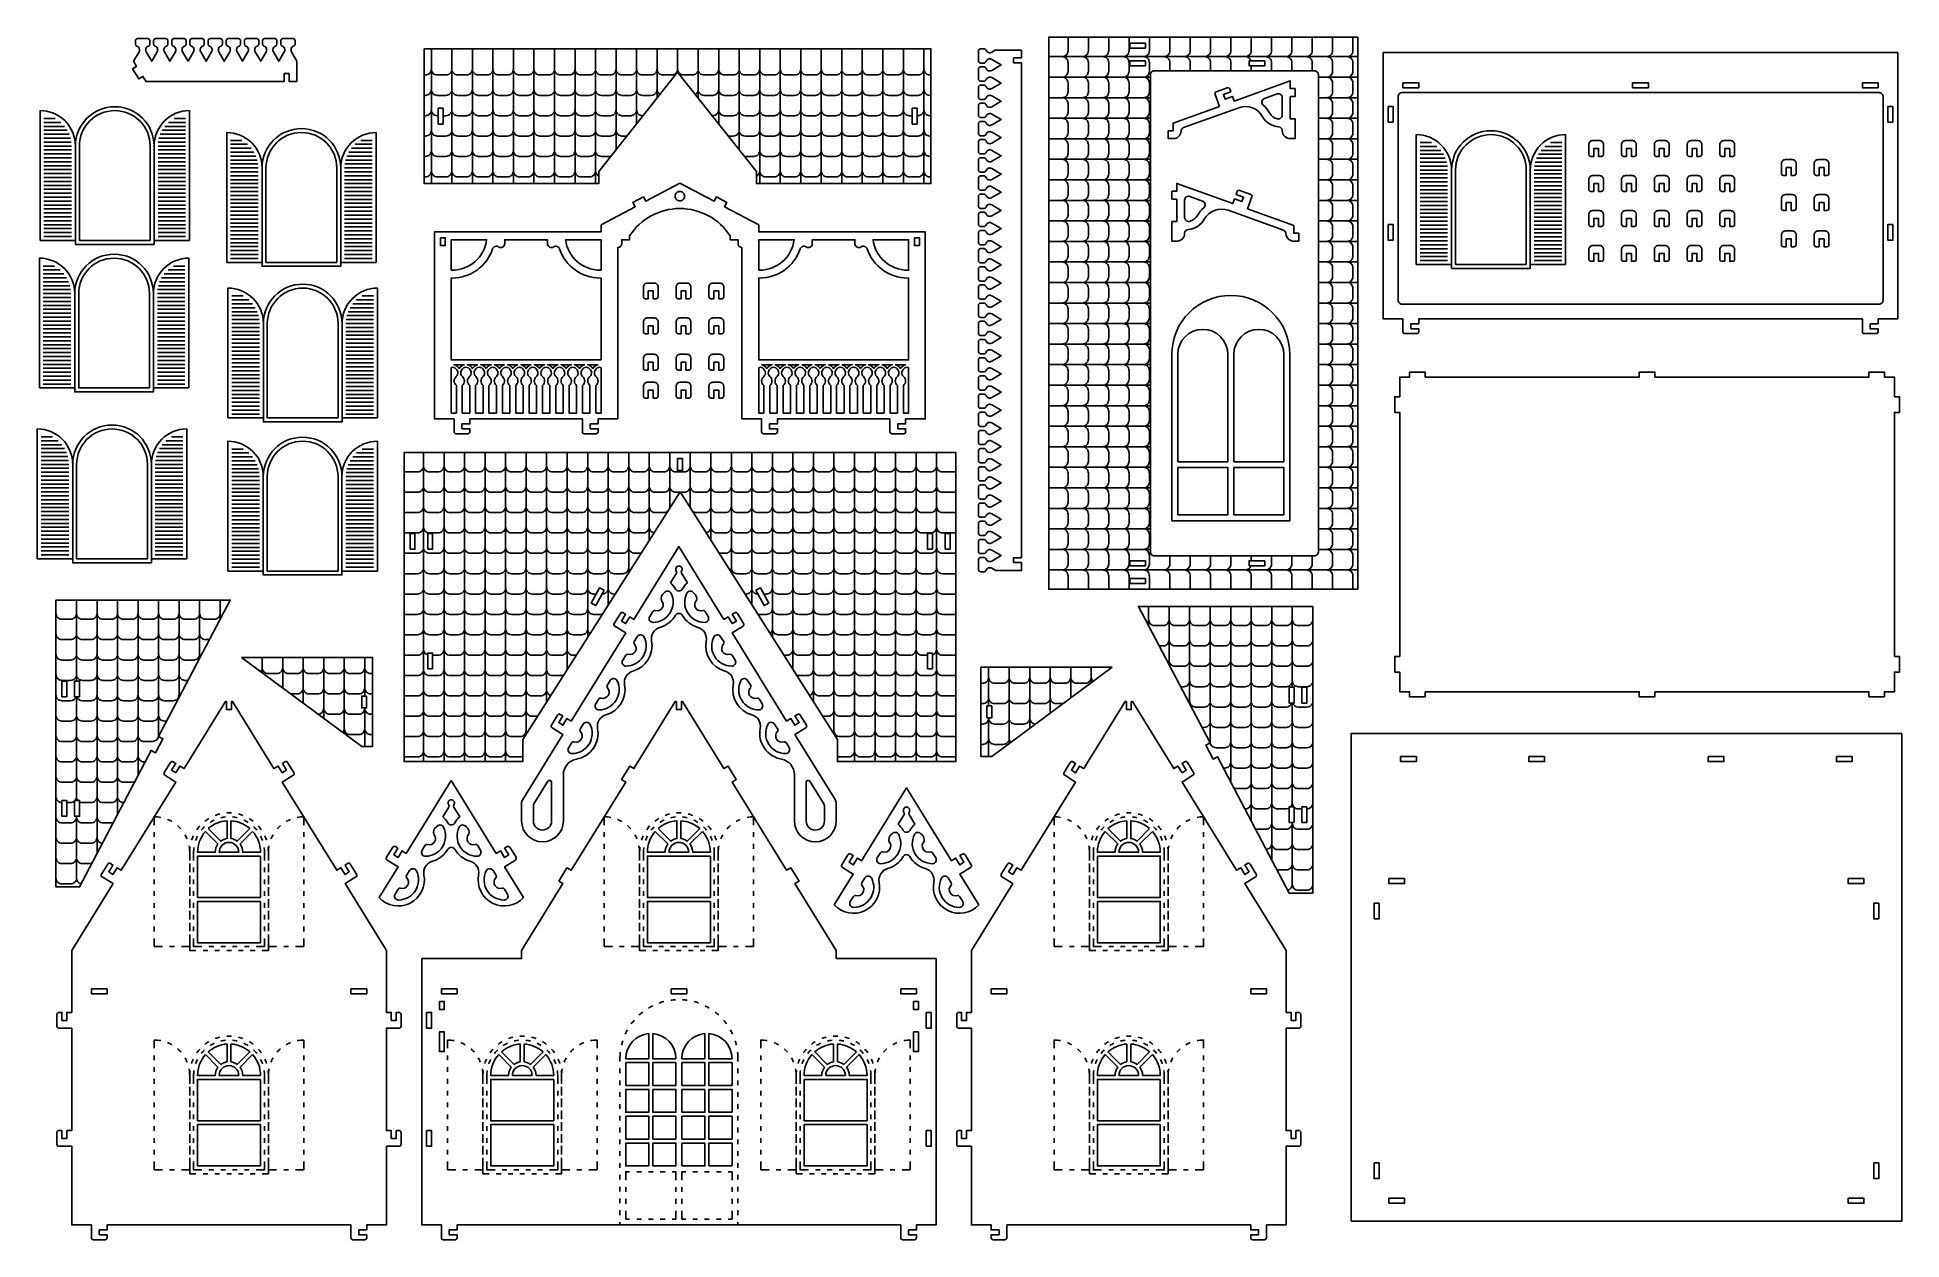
# Model space of a CAD drawing. Extents: x 3751.4 to 3846.2, y 1434.2 to 1495.3.
import ezdxf

# ---------------------------------------------------------------- set-up
doc = ezdxf.new("R2010")
doc.units = 0
doc.header["$MEASUREMENT"] = 0
doc.layers.add('LAYER1', color=18, linetype='CONTINUOUS')

msp = doc.modelspace()

# ---------------------------------------------------------------- linework, layer by layer
at = {"layer": 'LAYER1'}
for points in [[(3756.264, 1494.078), (3756.423, 1493.819), (3756.211, 1493.688), (3756.526, 1493.177), (3756.739, 1493.309), (3756.898, 1493.05), (3763.926, 1493.05), (3763.926, 1493.45), (3764.176, 1493.45), (3764.176, 1493.05), (3764.576, 1493.05), (3764.576, 1494.078), (3764.297, 1494.561, -0.475677), (3764.407, 1494.851, 0.32375), (3764.476, 1494.946), (3764.476, 1495.134, 0.414214), (3764.376, 1495.234), (3763.852, 1495.234, 0.414214), (3763.752, 1495.134), (3763.752, 1494.946, 0.32375), (3763.821, 1494.851, -0.475677), (3763.932, 1494.561), (3763.652, 1494.078), (3763.373, 1494.561, -0.475677), (3763.484, 1494.851, 0.32375), (3763.552, 1494.946), (3763.552, 1495.134, 0.414214), (3763.452, 1495.234), (3762.929, 1495.234, 0.414214), (3762.829, 1495.134), (3762.829, 1494.946, 0.32375), (3762.897, 1494.851, -0.475677), (3763.008, 1494.561), (3762.729, 1494.078), (3762.449, 1494.561, -0.475677), (3762.56, 1494.851, 0.32375), (3762.629, 1494.946), (3762.629, 1495.134, 0.414214), (3762.529, 1495.234), (3762.005, 1495.234, 0.414214), (3761.905, 1495.134), (3761.905, 1494.946, 0.32375), (3761.974, 1494.851, -0.475677), (3762.084, 1494.561), (3761.805, 1494.078), (3761.526, 1494.561, -0.475677), (3761.636, 1494.851, 0.32375), (3761.705, 1494.946), (3761.705, 1495.134, 0.414214), (3761.605, 1495.234), (3761.081, 1495.234, 0.414214), (3760.981, 1495.134), (3760.981, 1494.946, 0.32375), (3761.05, 1494.851, -0.475677), (3761.161, 1494.561), (3760.881, 1494.078), (3760.602, 1494.561, -0.475677), (3760.713, 1494.851, 0.32375), (3760.781, 1494.946), (3760.781, 1495.134, 0.414214), (3760.681, 1495.234), (3760.158, 1495.234, 0.414214), (3760.058, 1495.134), (3760.058, 1494.946, 0.32375), (3760.126, 1494.851, -0.475677), (3760.237, 1494.561), (3759.958, 1494.078), (3759.678, 1494.561, -0.475677), (3759.789, 1494.851, 0.32375), (3759.858, 1494.946), (3759.858, 1495.134, 0.414214), (3759.758, 1495.234), (3759.234, 1495.234, 0.414214), (3759.134, 1495.134), (3759.134, 1494.946, 0.32375), (3759.203, 1494.851, -0.475677), (3759.313, 1494.561), (3759.034, 1494.078), (3758.755, 1494.561, -0.475677), (3758.865, 1494.851, 0.32375), (3758.934, 1494.946), (3758.934, 1495.134, 0.414214), (3758.834, 1495.234), (3758.31, 1495.234, 0.414214), (3758.21, 1495.134), (3758.21, 1494.946, 0.32375), (3758.279, 1494.851, -0.475677), (3758.39, 1494.561), (3758.11, 1494.078), (3757.831, 1494.561, -0.475677), (3757.942, 1494.851, 0.32375), (3758.01, 1494.946), (3758.01, 1495.134, 0.414214), (3757.91, 1495.234), (3757.387, 1495.234, 0.414214), (3757.287, 1495.134), (3757.287, 1494.946, 0.32375), (3757.355, 1494.851, -0.475677), (3757.466, 1494.561), (3757.187, 1494.078), (3756.907, 1494.561, -0.475677), (3757.018, 1494.851, 0.32375), (3757.087, 1494.946), (3757.087, 1495.134, 0.414214), (3756.987, 1495.234), (3756.463, 1495.234, 0.414214), (3756.363, 1495.134), (3756.363, 1494.946, 0.32375), (3756.432, 1494.851, -0.475677), (3756.542, 1494.561)], [(3799.905, 1494.533, -0.475677), (3799.615, 1494.644, 0.32375), (3799.52, 1494.713), (3799.332, 1494.713, 0.414214), (3799.232, 1494.613), (3799.232, 1494.089, 0.414214), (3799.332, 1493.989), (3799.52, 1493.989, 0.32375), (3799.615, 1494.058, -0.475677), (3799.905, 1494.168), (3800.389, 1493.889), (3799.905, 1493.61, -0.475677), (3799.615, 1493.72, 0.32375), (3799.52, 1493.789), (3799.332, 1493.789, 0.414214), (3799.232, 1493.689), (3799.232, 1493.165, 0.414214), (3799.332, 1493.065), (3799.52, 1493.065, 0.32375), (3799.615, 1493.134, -0.475677), (3799.905, 1493.245), (3800.389, 1492.965), (3799.905, 1492.686, -0.475677), (3799.615, 1492.797, 0.32375), (3799.52, 1492.865), (3799.332, 1492.865, 0.414214), (3799.232, 1492.765), (3799.232, 1492.242, 0.414214), (3799.332, 1492.142), (3799.52, 1492.142, 0.32375), (3799.615, 1492.21, -0.475677), (3799.905, 1492.321), (3800.389, 1492.042), (3799.905, 1491.762, -0.475677), (3799.615, 1491.873, 0.32375), (3799.52, 1491.942), (3799.332, 1491.942, 0.414214), (3799.232, 1491.842), (3799.232, 1491.318, 0.414214), (3799.332, 1491.218), (3799.52, 1491.218, 0.32375), (3799.615, 1491.287, -0.475677), (3799.905, 1491.397), (3800.389, 1491.118), (3799.905, 1490.839, -0.475677), (3799.615, 1490.949, 0.32375), (3799.52, 1491.018), (3799.332, 1491.018, 0.414214), (3799.232, 1490.918), (3799.232, 1490.394, 0.414214), (3799.332, 1490.294), (3799.52, 1490.294, 0.32375), (3799.615, 1490.363, -0.475677), (3799.905, 1490.474), (3800.389, 1490.194), (3799.905, 1489.915, -0.475677), (3799.615, 1490.026, 0.32375), (3799.52, 1490.094), (3799.332, 1490.094, 0.414214), (3799.232, 1489.994), (3799.232, 1489.471, 0.414214), (3799.332, 1489.371), (3799.52, 1489.371, 0.32375), (3799.615, 1489.439, -0.475677), (3799.905, 1489.55), (3800.389, 1489.271), (3799.905, 1488.991, -0.475677), (3799.615, 1489.102, 0.32375), (3799.52, 1489.171), (3799.332, 1489.171, 0.414214), (3799.232, 1489.071), (3799.232, 1488.547, 0.414214), (3799.332, 1488.447), (3799.52, 1488.447, 0.32375), (3799.615, 1488.516, -0.475677), (3799.905, 1488.626), (3800.389, 1488.347), (3799.905, 1488.068, -0.475677), (3799.615, 1488.178, 0.32375), (3799.52, 1488.247), (3799.332, 1488.247, 0.414214), (3799.232, 1488.147), (3799.232, 1487.623, 0.414214), (3799.332, 1487.523), (3799.52, 1487.523, 0.32375), (3799.615, 1487.592, -0.475677), (3799.905, 1487.703), (3800.389, 1487.423), (3799.905, 1487.144, -0.475677), (3799.615, 1487.255, 0.32375), (3799.52, 1487.323), (3799.332, 1487.323, 0.414214), (3799.232, 1487.223), (3799.232, 1486.7, 0.414214), (3799.332, 1486.6), (3799.52, 1486.6, 0.32375), (3799.615, 1486.668, -0.475677), (3799.905, 1486.779), (3800.389, 1486.5), (3799.905, 1486.22, -0.475677), (3799.615, 1486.331, 0.32375), (3799.52, 1486.4), (3799.332, 1486.4, 0.414214), (3799.232, 1486.3), (3799.232, 1485.776, 0.414214), (3799.332, 1485.676), (3799.52, 1485.676, 0.32375), (3799.615, 1485.745, -0.475677), (3799.905, 1485.855), (3800.389, 1485.576), (3799.905, 1485.297, -0.475677), (3799.615, 1485.407, 0.32375), (3799.52, 1485.476), (3799.332, 1485.476, 0.414214), (3799.232, 1485.376), (3799.232, 1484.852, 0.414214), (3799.332, 1484.752), (3799.52, 1484.752, 0.32375), (3799.615, 1484.821, -0.475677), (3799.905, 1484.932), (3800.389, 1484.652), (3799.905, 1484.373, -0.475677), (3799.615, 1484.484, 0.32375), (3799.52, 1484.552), (3799.332, 1484.552, 0.414214), (3799.232, 1484.452), (3799.232, 1483.929, 0.414214), (3799.332, 1483.829), (3799.52, 1483.829, 0.32375), (3799.615, 1483.897, -0.475677), (3799.905, 1484.008), (3800.389, 1483.729), (3799.905, 1483.449, -0.475677), (3799.615, 1483.56, 0.32375), (3799.52, 1483.629), (3799.332, 1483.629, 0.414214), (3799.232, 1483.529), (3799.232, 1483.005, 0.414214), (3799.332, 1482.905), (3799.52, 1482.905, 0.32375), (3799.615, 1482.974, -0.475677), (3799.905, 1483.084), (3800.389, 1482.805), (3799.905, 1482.526, -0.475677), (3799.615, 1482.636, 0.32375), (3799.52, 1482.705), (3799.332, 1482.705, 0.414214), (3799.232, 1482.605), (3799.232, 1482.081, 0.414214), (3799.332, 1481.981), (3799.52, 1481.981, 0.32375), (3799.615, 1482.05, -0.475677), (3799.905, 1482.161), (3800.389, 1481.881), (3799.905, 1481.602, -0.475677), (3799.615, 1481.713, 0.32375), (3799.52, 1481.781), (3799.332, 1481.781, 0.414214), (3799.232, 1481.681), (3799.232, 1481.158, 0.414214), (3799.332, 1481.058), (3799.52, 1481.058, 0.32375), (3799.615, 1481.126, -0.475677), (3799.905, 1481.237), (3800.389, 1480.958), (3799.905, 1480.678, -0.475677), (3799.615, 1480.789, 0.32375), (3799.52, 1480.858), (3799.332, 1480.858, 0.414214), (3799.232, 1480.758), (3799.232, 1480.234, 0.414214), (3799.332, 1480.134), (3799.52, 1480.134, 0.32375), (3799.615, 1480.203, -0.475677), (3799.905, 1480.313), (3800.389, 1480.034), (3799.905, 1479.755, -0.475677), (3799.615, 1479.865, 0.32375), (3799.52, 1479.934), (3799.332, 1479.934, 0.414214), (3799.232, 1479.834), (3799.232, 1479.31, 0.414214), (3799.332, 1479.21), (3799.52, 1479.21, 0.32375), (3799.615, 1479.279, -0.475677), (3799.905, 1479.39), (3800.389, 1479.11), (3799.905, 1478.831, -0.475677), (3799.615, 1478.942, 0.32375), (3799.52, 1479.01), (3799.332, 1479.01, 0.414214), (3799.232, 1478.91), (3799.232, 1478.387, 0.414214), (3799.332, 1478.287), (3799.52, 1478.287, 0.32375), (3799.615, 1478.355, -0.475677), (3799.905, 1478.466), (3800.389, 1478.187), (3799.905, 1477.907, -0.475677), (3799.615, 1478.018, 0.32375), (3799.52, 1478.087), (3799.332, 1478.087, 0.414214), (3799.232, 1477.987), (3799.232, 1477.463, 0.414214), (3799.332, 1477.363), (3799.52, 1477.363, 0.32375), (3799.615, 1477.432, -0.475677), (3799.905, 1477.542), (3800.389, 1477.263), (3799.905, 1476.984, -0.475677), (3799.615, 1477.094, 0.32375), (3799.52, 1477.163), (3799.332, 1477.163, 0.414214), (3799.232, 1477.063), (3799.232, 1476.539, 0.414214), (3799.332, 1476.439), (3799.52, 1476.439, 0.32375), (3799.615, 1476.508, -0.475677), (3799.905, 1476.619), (3800.389, 1476.339), (3799.905, 1476.06, -0.475677), (3799.615, 1476.171, 0.32375), (3799.52, 1476.239), (3799.332, 1476.239, 0.414214), (3799.232, 1476.139), (3799.232, 1475.616, 0.414214), (3799.332, 1475.516), (3799.52, 1475.516, 0.32375), (3799.615, 1475.584, -0.475677), (3799.905, 1475.695), (3800.389, 1475.416), (3799.905, 1475.136, -0.475677), (3799.615, 1475.247, 0.32375), (3799.52, 1475.316), (3799.332, 1475.316, 0.414214), (3799.232, 1475.216), (3799.232, 1474.692, 0.414214), (3799.332, 1474.592), (3799.52, 1474.592, 0.32375), (3799.615, 1474.661, -0.475677), (3799.905, 1474.771), (3800.389, 1474.492), (3799.905, 1474.213, -0.475677), (3799.615, 1474.323, 0.32375), (3799.52, 1474.392), (3799.332, 1474.392, 0.414214), (3799.232, 1474.292), (3799.232, 1473.768, 0.414214), (3799.332, 1473.668), (3799.52, 1473.668, 0.32375), (3799.615, 1473.737, -0.475677), (3799.905, 1473.848), (3800.389, 1473.568), (3799.905, 1473.289, -0.475677), (3799.615, 1473.4, 0.32375), (3799.52, 1473.468), (3799.332, 1473.468, 0.414214), (3799.232, 1473.368), (3799.232, 1472.845, 0.414214), (3799.332, 1472.745), (3799.52, 1472.745, 0.32375), (3799.615, 1472.813, -0.475677), (3799.905, 1472.924), (3800.389, 1472.645), (3799.905, 1472.365, -0.475677), (3799.615, 1472.476, 0.32375), (3799.52, 1472.545), (3799.332, 1472.545, 0.414214), (3799.232, 1472.445), (3799.232, 1471.921, 0.414214), (3799.332, 1471.821), (3799.52, 1471.821, 0.32375), (3799.615, 1471.89, -0.475677), (3799.905, 1472), (3800.389, 1471.721), (3799.905, 1471.442, -0.475677), (3799.615, 1471.552, 0.32375), (3799.52, 1471.621), (3799.332, 1471.621, 0.414214), (3799.232, 1471.521), (3799.232, 1470.997, 0.414214), (3799.332, 1470.897), (3799.52, 1470.897, 0.32375), (3799.615, 1470.966, -0.475677), (3799.905, 1471.077), (3800.389, 1470.797), (3799.905, 1470.518, -0.475677), (3799.615, 1470.629, 0.32375), (3799.52, 1470.697), (3799.332, 1470.697, 0.414214), (3799.232, 1470.597), (3799.232, 1470.074, 0.414214), (3799.332, 1469.974), (3799.52, 1469.974, 0.32375), (3799.615, 1470.042, -0.475677), (3799.905, 1470.153), (3800.389, 1469.874), (3799.905, 1469.594, -0.475677), (3799.615, 1469.705, 0.32375), (3799.52, 1469.774), (3799.332, 1469.774, 0.414214), (3799.232, 1469.674), (3799.232, 1469.15, 0.414214), (3799.332, 1469.05), (3799.52, 1469.05, 0.32375), (3799.615, 1469.119, -0.475677), (3799.905, 1469.229), (3800.389, 1468.95), (3799.905, 1468.671, -0.475677), (3799.615, 1468.781, 0.32375), (3799.52, 1468.85), (3799.332, 1468.85, 0.414214), (3799.232, 1468.75), (3799.232, 1468.226, 0.414214), (3799.332, 1468.126), (3799.52, 1468.126, 0.32375), (3799.615, 1468.195, -0.475677), (3799.905, 1468.306), (3800.083, 1468.203, 0.131652), (3800.133, 1468.19), (3801.416, 1468.19), (3801.416, 1468.59), (3801.016, 1468.59), (3801.016, 1468.84), (3801.416, 1468.84), (3801.416, 1494), (3801.016, 1494), (3801.016, 1494.25), (3801.416, 1494.25), (3801.416, 1494.65), (3800.133, 1494.65, 0.131652), (3800.083, 1494.636)], [(3845.976, 1494.525), (3819.816, 1494.525), (3819.816, 1480.983), (3820.816, 1480.983), (3820.816, 1480.333, 0.414214), (3820.916, 1480.233), (3821.516, 1480.233, 0.414214), (3821.616, 1480.333), (3821.616, 1480.483), (3821.216, 1480.483), (3821.216, 1480.733), (3821.616, 1480.733), (3821.616, 1480.983), (3844.176, 1480.983), (3844.176, 1480.333, 0.414214), (3844.276, 1480.233), (3844.876, 1480.233, 0.414214), (3844.976, 1480.333), (3844.976, 1480.483), (3844.576, 1480.483), (3844.576, 1480.733), (3844.976, 1480.733), (3844.976, 1480.983), (3845.976, 1480.983)], [(3816.515, 1493.396), (3816.515, 1469.136, -0.414214), (3816.315, 1468.936), (3808.171, 1468.936, -0.414214), (3807.971, 1469.136), (3807.971, 1493.396, -0.414214), (3808.171, 1493.596), (3816.315, 1493.596, -0.414214)], [(3812.01, 1492.668, 0.414214), (3811.882, 1492.728), (3811.318, 1492.524, 0.414214), (3811.258, 1492.396), (3811.479, 1491.785), (3809.13, 1490.936), (3809.13, 1490.546), (3808.88, 1490.546), (3808.88, 1490.146), (3809.13, 1490.146, 0.3991), (3809.53, 1490.525, -0.301728), (3809.661, 1490.703), (3812.465, 1491.716, -0.36851), (3813.68, 1491.259, 0.256171), (3814.493, 1490.745, -0.396051), (3814.68, 1490.546, 0.414214), (3815.08, 1490.146), (3815.33, 1490.146), (3815.33, 1491.146), (3815.08, 1491.146), (3815.08, 1492.286), (3815.33, 1492.286), (3815.33, 1492.686), (3815.08, 1492.686), (3815.08, 1493.086), (3812.231, 1492.056), (3812.146, 1492.291), (3811.77, 1492.156), (3811.685, 1492.391), (3812.061, 1492.527)], [(3814.68, 1492.231), (3814.68, 1491.35, -0.470475), (3814.443, 1491.154, -0.222915), (3814.03, 1491.453, 0.091524), (3813.707, 1491.845, -0.57735), (3813.768, 1492.186), (3814.412, 1492.419, -0.519833)], [(3845.226, 1492.283), (3845.226, 1481.933, -0.414214), (3845.026, 1481.733), (3820.766, 1481.733, -0.414214), (3820.566, 1481.933), (3820.566, 1492.283, -0.414214), (3820.766, 1492.483), (3845.026, 1492.483, -0.414214)], [(3751.509, 1484.969), (3753.309, 1484.969), (3753.309, 1489.769, 0.414214), (3751.509, 1491.569)], [(3757.309, 1489.769), (3757.309, 1484.769), (3753.309, 1484.769), (3753.309, 1489.769, -1)], [(3757.109, 1489.769), (3757.109, 1484.969), (3753.509, 1484.969), (3753.509, 1489.769, -1)], [(3759.109, 1484.969), (3757.309, 1484.969), (3757.309, 1489.769, -0.414214), (3759.109, 1491.569)], [(3761, 1483.856), (3762.8, 1483.856), (3762.8, 1488.656, 0.414214), (3761, 1490.456)], [(3762.8, 1488.656), (3762.8, 1483.656), (3766.8, 1483.656), (3766.8, 1488.656, 1)], [(3763, 1488.656), (3763, 1483.856), (3766.6, 1483.856), (3766.6, 1488.656, 1)], [(3768.6, 1483.856), (3766.8, 1483.856), (3766.8, 1488.656, -0.414214), (3768.6, 1490.456)], [(3823.287, 1488.548), (3823.287, 1483.548), (3827.287, 1483.548), (3827.287, 1488.548, 1)], [(3821.487, 1483.748), (3823.287, 1483.748), (3823.287, 1488.548, 0.414214), (3821.487, 1490.348)], [(3823.487, 1488.548), (3823.487, 1483.748), (3827.087, 1483.748), (3827.087, 1488.548, 1)], [(3829.087, 1483.748), (3827.287, 1483.748), (3827.287, 1488.548, -0.414214), (3829.087, 1490.348)], [(3830.264, 1489.342), (3830.264, 1489.842, -0.414214), (3830.464, 1490.042), (3830.814, 1490.042, -0.414214), (3831.014, 1489.842), (3831.014, 1489.342, -0.414214), (3830.914, 1489.242), (3830.764, 1489.242), (3830.764, 1489.642), (3830.514, 1489.642), (3830.514, 1489.242), (3830.364, 1489.242, -0.414214)], [(3831.931, 1489.342), (3831.931, 1489.842, -0.414214), (3832.131, 1490.042), (3832.481, 1490.042, -0.414214), (3832.681, 1489.842), (3832.681, 1489.342, -0.414214), (3832.581, 1489.242), (3832.431, 1489.242), (3832.431, 1489.642), (3832.181, 1489.642), (3832.181, 1489.242), (3832.031, 1489.242, -0.414214)], [(3833.598, 1489.342), (3833.598, 1489.842, -0.414214), (3833.798, 1490.042), (3834.148, 1490.042, -0.414214), (3834.348, 1489.842), (3834.348, 1489.342, -0.414214), (3834.248, 1489.242), (3834.098, 1489.242), (3834.098, 1489.642), (3833.848, 1489.642), (3833.848, 1489.242), (3833.698, 1489.242, -0.414214)], [(3835.265, 1489.342), (3835.265, 1489.842, -0.414214), (3835.465, 1490.042), (3835.815, 1490.042, -0.414214), (3836.015, 1489.842), (3836.015, 1489.342, -0.414214), (3835.915, 1489.242), (3835.765, 1489.242), (3835.765, 1489.642), (3835.515, 1489.642), (3835.515, 1489.242), (3835.365, 1489.242, -0.414214)], [(3836.932, 1489.342), (3836.932, 1489.842, -0.414214), (3837.132, 1490.042), (3837.482, 1490.042, -0.414214), (3837.682, 1489.842), (3837.682, 1489.342, -0.414214), (3837.582, 1489.242), (3837.432, 1489.242), (3837.432, 1489.642), (3837.182, 1489.642), (3837.182, 1489.242), (3837.032, 1489.242, -0.414214)], [(3840.06, 1488.376), (3840.06, 1488.876, -0.414214), (3840.26, 1489.076), (3840.61, 1489.076, -0.414214), (3840.81, 1488.876), (3840.81, 1488.376, -0.414214), (3840.71, 1488.276), (3840.56, 1488.276), (3840.56, 1488.676), (3840.31, 1488.676), (3840.31, 1488.276), (3840.16, 1488.276, -0.414214)], [(3841.727, 1488.376), (3841.727, 1488.876, -0.414214), (3841.927, 1489.076), (3842.277, 1489.076, -0.414214), (3842.477, 1488.876), (3842.477, 1488.376, -0.414214), (3842.377, 1488.276), (3842.227, 1488.276), (3842.227, 1488.676), (3841.977, 1488.676), (3841.977, 1488.276), (3841.827, 1488.276, -0.414214)], [(3780.888, 1480.915), (3780.888, 1484.604, 0.414214), (3781.088, 1484.804), (3781.088, 1485.004), (3781.488, 1485.004), (3781.488, 1485.204, -0.542632), (3786.603, 1485.204), (3786.603, 1485.004), (3787.003, 1485.004), (3787.003, 1484.804, 0.414214), (3787.203, 1484.604), (3787.203, 1480.915), (3787.203, 1475.894), (3788.203, 1475.894), (3788.203, 1475.244, 0.414214), (3788.303, 1475.144), (3788.903, 1475.144, 0.414214), (3789.003, 1475.244), (3789.003, 1475.394), (3788.603, 1475.394), (3788.603, 1475.644), (3789.003, 1475.644), (3789.003, 1475.894), (3794.726, 1475.894), (3794.726, 1475.244, 0.414214), (3794.826, 1475.144), (3795.426, 1475.144, 0.414214), (3795.526, 1475.244), (3795.526, 1475.394), (3795.126, 1475.394), (3795.126, 1475.644), (3795.526, 1475.644), (3795.526, 1475.894), (3796.526, 1475.894), (3796.526, 1480.915), (3796.526, 1485.404), (3788.053, 1485.404), (3788.053, 1485.76), (3786.315, 1486.679), (3786.432, 1486.9), (3785.901, 1487.181), (3785.784, 1486.96), (3784.046, 1487.879), (3782.307, 1486.96), (3782.19, 1487.181), (3781.66, 1486.9), (3781.777, 1486.679), (3780.038, 1485.76), (3780.038, 1485.404), (3771.566, 1485.404), (3771.566, 1480.915), (3771.566, 1475.894), (3772.566, 1475.894), (3772.566, 1475.244, 0.414214), (3772.666, 1475.144), (3773.266, 1475.144, 0.414214), (3773.366, 1475.244), (3773.366, 1475.394), (3772.966, 1475.394), (3772.966, 1475.644), (3773.366, 1475.644), (3773.366, 1475.894), (3779.088, 1475.894), (3779.088, 1475.244, 0.414214), (3779.188, 1475.144), (3779.788, 1475.144, 0.414214), (3779.888, 1475.244), (3779.888, 1475.394), (3779.488, 1475.394), (3779.488, 1475.644), (3779.888, 1475.644), (3779.888, 1475.894), (3780.888, 1475.894)], [(3812.384, 1487.453, -0.414214), (3812.512, 1487.513), (3813.076, 1487.309, -0.414214), (3813.137, 1487.181), (3812.916, 1486.57), (3815.264, 1485.721), (3815.264, 1485.331), (3815.514, 1485.331), (3815.514, 1484.931), (3815.264, 1484.931, -0.3991), (3814.865, 1485.31, 0.301728), (3814.733, 1485.488), (3811.929, 1486.501, 0.36851), (3810.714, 1486.045, -0.256171), (3809.902, 1485.531, 0.396051), (3809.714, 1485.331, -0.414214), (3809.314, 1484.931), (3809.064, 1484.931), (3809.064, 1485.931), (3809.314, 1485.931), (3809.314, 1487.071), (3809.064, 1487.071), (3809.064, 1487.471), (3809.314, 1487.471), (3809.314, 1487.871), (3812.163, 1486.842), (3812.248, 1487.077), (3812.624, 1486.941), (3812.709, 1487.176), (3812.333, 1487.312)], [(3830.264, 1487.564), (3830.264, 1488.064, -0.414214), (3830.464, 1488.264), (3830.814, 1488.264, -0.414214), (3831.014, 1488.064), (3831.014, 1487.564, -0.414214), (3830.914, 1487.464), (3830.764, 1487.464), (3830.764, 1487.864), (3830.514, 1487.864), (3830.514, 1487.464), (3830.364, 1487.464, -0.414214)], [(3831.931, 1487.564), (3831.931, 1488.064, -0.414214), (3832.131, 1488.264), (3832.481, 1488.264, -0.414214), (3832.681, 1488.064), (3832.681, 1487.564, -0.414214), (3832.581, 1487.464), (3832.431, 1487.464), (3832.431, 1487.864), (3832.181, 1487.864), (3832.181, 1487.464), (3832.031, 1487.464, -0.414214)], [(3833.598, 1487.564), (3833.598, 1488.064, -0.414214), (3833.798, 1488.264), (3834.148, 1488.264, -0.414214), (3834.348, 1488.064), (3834.348, 1487.564, -0.414214), (3834.248, 1487.464), (3834.098, 1487.464), (3834.098, 1487.864), (3833.848, 1487.864), (3833.848, 1487.464), (3833.698, 1487.464, -0.414214)], [(3835.265, 1487.564), (3835.265, 1488.064, -0.414214), (3835.465, 1488.264), (3835.815, 1488.264, -0.414214), (3836.015, 1488.064), (3836.015, 1487.564, -0.414214), (3835.915, 1487.464), (3835.765, 1487.464), (3835.765, 1487.864), (3835.515, 1487.864), (3835.515, 1487.464), (3835.365, 1487.464, -0.414214)], [(3836.932, 1487.564), (3836.932, 1488.064, -0.414214), (3837.132, 1488.264), (3837.482, 1488.264, -0.414214), (3837.682, 1488.064), (3837.682, 1487.564, -0.414214), (3837.582, 1487.464), (3837.432, 1487.464), (3837.432, 1487.864), (3837.182, 1487.864), (3837.182, 1487.464), (3837.032, 1487.464, -0.414214)], [(3784.046, 1487.462, 0.414214), (3783.802, 1487.219, 0.414214), (3784.046, 1486.975, 0.414214), (3784.29, 1487.219, 0.414214)], [(3809.714, 1487.016), (3809.714, 1486.136, 0.470475), (3809.952, 1485.939, 0.222915), (3810.364, 1486.238, -0.091524), (3810.687, 1486.631, 0.57735), (3810.626, 1486.972), (3809.982, 1487.205, 0.519833)], [(3840.06, 1486.598), (3840.06, 1487.098, -0.414214), (3840.26, 1487.298), (3840.61, 1487.298, -0.414214), (3840.81, 1487.098), (3840.81, 1486.598, -0.414214), (3840.71, 1486.498), (3840.56, 1486.498), (3840.56, 1486.898), (3840.31, 1486.898), (3840.31, 1486.498), (3840.16, 1486.498, -0.414214)], [(3841.727, 1486.598), (3841.727, 1487.098, -0.414214), (3841.927, 1487.298), (3842.277, 1487.298, -0.414214), (3842.477, 1487.098), (3842.477, 1486.598, -0.414214), (3842.377, 1486.498), (3842.227, 1486.498), (3842.227, 1486.898), (3841.977, 1486.898), (3841.977, 1486.498), (3841.827, 1486.498, -0.414214)], [(3830.264, 1485.786), (3830.264, 1486.286, -0.414214), (3830.464, 1486.486), (3830.814, 1486.486, -0.414214), (3831.014, 1486.286), (3831.014, 1485.786, -0.414214), (3830.914, 1485.686), (3830.764, 1485.686), (3830.764, 1486.086), (3830.514, 1486.086), (3830.514, 1485.686), (3830.364, 1485.686, -0.414214)], [(3831.931, 1485.786), (3831.931, 1486.286, -0.414214), (3832.131, 1486.486), (3832.481, 1486.486, -0.414214), (3832.681, 1486.286), (3832.681, 1485.786, -0.414214), (3832.581, 1485.686), (3832.431, 1485.686), (3832.431, 1486.086), (3832.181, 1486.086), (3832.181, 1485.686), (3832.031, 1485.686, -0.414214)], [(3833.598, 1485.786), (3833.598, 1486.286, -0.414214), (3833.798, 1486.486), (3834.148, 1486.486, -0.414214), (3834.348, 1486.286), (3834.348, 1485.786, -0.414214), (3834.248, 1485.686), (3834.098, 1485.686), (3834.098, 1486.086), (3833.848, 1486.086), (3833.848, 1485.686), (3833.698, 1485.686, -0.414214)], [(3835.265, 1485.786), (3835.265, 1486.286, -0.414214), (3835.465, 1486.486), (3835.815, 1486.486, -0.414214), (3836.015, 1486.286), (3836.015, 1485.786, -0.414214), (3835.915, 1485.686), (3835.765, 1485.686), (3835.765, 1486.086), (3835.515, 1486.086), (3835.515, 1485.686), (3835.365, 1485.686, -0.414214)], [(3836.932, 1485.786), (3836.932, 1486.286, -0.414214), (3837.132, 1486.486), (3837.482, 1486.486, -0.414214), (3837.682, 1486.286), (3837.682, 1485.786, -0.414214), (3837.582, 1485.686), (3837.432, 1485.686), (3837.432, 1486.086), (3837.182, 1486.086), (3837.182, 1485.686), (3837.032, 1485.686, -0.414214)], [(3772.461, 1483.458, 0.376684), (3774.221, 1485.004), (3772.416, 1485.004), (3772.416, 1483.458)], [(3772.416, 1480.915), (3772.416, 1483.058), (3772.461, 1483.058, 0.322075), (3774.523, 1484.54, -0.501769), (3774.827, 1484.64, 0.607857), (3775.143, 1484.803), (3775.143, 1485.004), (3777.312, 1485.004), (3777.312, 1484.803, 0.607857), (3777.627, 1484.64, -0.501769), (3777.932, 1484.54, 0.322075), (3779.993, 1483.058), (3780.038, 1483.059), (3780.038, 1480.915), (3780.038, 1478.894), (3772.416, 1478.894)], [(3780.038, 1483.458), (3780.038, 1485.004), (3778.233, 1485.004, 0.376684), (3779.993, 1483.458)], [(3788.053, 1483.458), (3788.053, 1485.004), (3789.859, 1485.004, -0.376684), (3788.098, 1483.458)], [(3788.053, 1480.915), (3788.053, 1478.894), (3795.676, 1478.894), (3795.676, 1480.915), (3795.676, 1483.058), (3795.631, 1483.058, -0.322075), (3793.569, 1484.54, 0.501769), (3793.264, 1484.64, -0.607857), (3792.949, 1484.803), (3792.949, 1485.004), (3790.78, 1485.004), (3790.78, 1484.803, -0.607857), (3790.465, 1484.64, 0.501769), (3790.16, 1484.54, -0.322075), (3788.098, 1483.058), (3788.053, 1483.059)], [(3795.631, 1483.458, -0.376684), (3793.871, 1485.004), (3795.676, 1485.004), (3795.676, 1483.458)], [(3830.264, 1484.008), (3830.264, 1484.508, -0.414214), (3830.464, 1484.708), (3830.814, 1484.708, -0.414214), (3831.014, 1484.508), (3831.014, 1484.008, -0.414214), (3830.914, 1483.908), (3830.764, 1483.908), (3830.764, 1484.308), (3830.514, 1484.308), (3830.514, 1483.908), (3830.364, 1483.908, -0.414214)], [(3831.931, 1484.008), (3831.931, 1484.508, -0.414214), (3832.131, 1484.708), (3832.481, 1484.708, -0.414214), (3832.681, 1484.508), (3832.681, 1484.008, -0.414214), (3832.581, 1483.908), (3832.431, 1483.908), (3832.431, 1484.308), (3832.181, 1484.308), (3832.181, 1483.908), (3832.031, 1483.908, -0.414214)], [(3833.598, 1484.008), (3833.598, 1484.508, -0.414214), (3833.798, 1484.708), (3834.148, 1484.708, -0.414214), (3834.348, 1484.508), (3834.348, 1484.008, -0.414214), (3834.248, 1483.908), (3834.098, 1483.908), (3834.098, 1484.308), (3833.848, 1484.308), (3833.848, 1483.908), (3833.698, 1483.908, -0.414214)], [(3835.265, 1484.008), (3835.265, 1484.508, -0.414214), (3835.465, 1484.708), (3835.815, 1484.708, -0.414214), (3836.015, 1484.508), (3836.015, 1484.008, -0.414214), (3835.915, 1483.908), (3835.765, 1483.908), (3835.765, 1484.308), (3835.515, 1484.308), (3835.515, 1483.908), (3835.365, 1483.908, -0.414214)], [(3836.932, 1484.008), (3836.932, 1484.508, -0.414214), (3837.132, 1484.708), (3837.482, 1484.708, -0.414214), (3837.682, 1484.508), (3837.682, 1484.008, -0.414214), (3837.582, 1483.908), (3837.432, 1483.908), (3837.432, 1484.308), (3837.182, 1484.308), (3837.182, 1483.908), (3837.032, 1483.908, -0.414214)], [(3840.06, 1484.751), (3840.06, 1485.251, -0.414214), (3840.26, 1485.451), (3840.61, 1485.451, -0.414214), (3840.81, 1485.251), (3840.81, 1484.751, -0.414214), (3840.71, 1484.651), (3840.56, 1484.651), (3840.56, 1485.051), (3840.31, 1485.051), (3840.31, 1484.651), (3840.16, 1484.651, -0.414214)], [(3841.727, 1484.751), (3841.727, 1485.251, -0.414214), (3841.927, 1485.451), (3842.277, 1485.451, -0.414214), (3842.477, 1485.251), (3842.477, 1484.751, -0.414214), (3842.377, 1484.651), (3842.227, 1484.651), (3842.227, 1485.051), (3841.977, 1485.051), (3841.977, 1484.651), (3841.827, 1484.651, -0.414214)], [(3751.475, 1477.469), (3753.275, 1477.469), (3753.275, 1482.269, 0.414214), (3751.475, 1484.069)], [(3757.275, 1482.269), (3757.275, 1477.269), (3753.275, 1477.269), (3753.275, 1482.269, -1)], [(3757.075, 1482.269), (3757.075, 1477.469), (3753.475, 1477.469), (3753.475, 1482.269, -1)], [(3759.075, 1477.469), (3757.275, 1477.469), (3757.275, 1482.269, -0.414214), (3759.075, 1484.069)], [(3782.19, 1482.105), (3782.19, 1482.605, -0.414214), (3782.39, 1482.805), (3782.74, 1482.805, -0.414214), (3782.94, 1482.605), (3782.94, 1482.105, -0.414214), (3782.84, 1482.005), (3782.69, 1482.005), (3782.69, 1482.405), (3782.44, 1482.405), (3782.44, 1482.005), (3782.29, 1482.005, -0.414214)], [(3783.857, 1482.105), (3783.857, 1482.605, -0.414214), (3784.057, 1482.805), (3784.407, 1482.805, -0.414214), (3784.607, 1482.605), (3784.607, 1482.105, -0.414214), (3784.507, 1482.005), (3784.357, 1482.005), (3784.357, 1482.405), (3784.107, 1482.405), (3784.107, 1482.005), (3783.957, 1482.005, -0.414214)], [(3785.524, 1482.105), (3785.524, 1482.605, -0.414214), (3785.724, 1482.805), (3786.074, 1482.805, -0.414214), (3786.274, 1482.605), (3786.274, 1482.105, -0.414214), (3786.174, 1482.005), (3786.024, 1482.005), (3786.024, 1482.405), (3785.774, 1482.405), (3785.774, 1482.005), (3785.624, 1482.005, -0.414214)], [(3761.067, 1475.946), (3762.867, 1475.946), (3762.867, 1480.746, 0.414214), (3761.067, 1482.546)], [(3762.867, 1480.746), (3762.867, 1475.746), (3766.867, 1475.746), (3766.867, 1480.746, 1)], [(3763.067, 1480.746), (3763.067, 1475.946), (3766.667, 1475.946), (3766.667, 1480.746, 1)], [(3768.667, 1475.946), (3766.867, 1475.946), (3766.867, 1480.746, -0.414214), (3768.667, 1482.546)], [(3815.061, 1470.723), (3815.061, 1479.175, 1), (3809.061, 1479.175), (3809.061, 1470.723)], [(3782.19, 1480.327), (3782.19, 1480.827, -0.414214), (3782.39, 1481.027), (3782.74, 1481.027, -0.414214), (3782.94, 1480.827), (3782.94, 1480.327, -0.414214), (3782.84, 1480.227), (3782.69, 1480.227), (3782.69, 1480.627), (3782.44, 1480.627), (3782.44, 1480.227), (3782.29, 1480.227, -0.414214)], [(3783.857, 1480.327), (3783.857, 1480.827, -0.414214), (3784.057, 1481.027), (3784.407, 1481.027, -0.414214), (3784.607, 1480.827), (3784.607, 1480.327, -0.414214), (3784.507, 1480.227), (3784.357, 1480.227), (3784.357, 1480.627), (3784.107, 1480.627), (3784.107, 1480.227), (3783.957, 1480.227, -0.414214)], [(3785.524, 1480.327), (3785.524, 1480.827, -0.414214), (3785.724, 1481.027), (3786.074, 1481.027, -0.414214), (3786.274, 1480.827), (3786.274, 1480.327, -0.414214), (3786.174, 1480.227), (3786.024, 1480.227), (3786.024, 1480.627), (3785.774, 1480.627), (3785.774, 1480.227), (3785.624, 1480.227, -0.414214)], [(3809.361, 1479.175), (3809.361, 1473.723), (3811.911, 1473.723), (3811.911, 1479.175, 1)], [(3812.211, 1479.175), (3812.211, 1473.723), (3814.761, 1473.723), (3814.761, 1479.175, 1)], [(3782.19, 1478.481), (3782.19, 1478.981, -0.414214), (3782.39, 1479.181), (3782.74, 1479.181, -0.414214), (3782.94, 1478.981), (3782.94, 1478.481, -0.414214), (3782.84, 1478.381), (3782.69, 1478.381), (3782.69, 1478.781), (3782.44, 1478.781), (3782.44, 1478.381), (3782.29, 1478.381, -0.414214)], [(3783.857, 1478.481), (3783.857, 1478.981, -0.414214), (3784.057, 1479.181), (3784.407, 1479.181, -0.414214), (3784.607, 1478.981), (3784.607, 1478.481, -0.414214), (3784.507, 1478.381), (3784.357, 1478.381), (3784.357, 1478.781), (3784.107, 1478.781), (3784.107, 1478.381), (3783.957, 1478.381, -0.414214)], [(3785.524, 1478.481), (3785.524, 1478.981, -0.414214), (3785.724, 1479.181), (3786.074, 1479.181, -0.414214), (3786.274, 1478.981), (3786.274, 1478.481, -0.414214), (3786.174, 1478.381), (3786.024, 1478.381), (3786.024, 1478.781), (3785.774, 1478.781), (3785.774, 1478.381), (3785.624, 1478.381, -0.414214)], [(3772.416, 1478.508, -0.065439), (3772.49, 1478.525, -0.466916), (3772.744, 1478.157, -0.158726), (3772.676, 1478.053, 0.487801), (3772.68, 1477.601), (3772.68, 1476.194), (3772.416, 1476.194)], [(3773.095, 1478.654), (3772.564, 1478.654, -0.196954), (3772.83, 1478.462, -0.196954)], [(3772.915, 1478.157, -0.466916), (3773.169, 1478.525, -0.466916), (3773.424, 1478.157, -0.158726), (3773.355, 1478.053, 0.487801), (3773.359, 1477.601), (3773.359, 1476.194), (3772.98, 1476.194), (3772.98, 1477.601, 0.487801), (3772.984, 1478.053, -0.158726)], [(3773.775, 1478.654), (3773.244, 1478.654, -0.196954), (3773.509, 1478.462, -0.196954)], [(3773.595, 1478.157, -0.466916), (3773.849, 1478.525, -0.466916), (3774.103, 1478.157, -0.158726), (3774.035, 1478.053, 0.487801), (3774.039, 1477.601), (3774.039, 1476.194), (3773.659, 1476.194), (3773.659, 1477.601, 0.487801), (3773.663, 1478.053, -0.158726)], [(3774.189, 1478.462, -0.196954), (3774.454, 1478.654), (3773.923, 1478.654, -0.196954)], [(3774.274, 1478.157, -0.466916), (3774.528, 1478.525, -0.466916), (3774.783, 1478.157, -0.158726), (3774.714, 1478.053, 0.487801), (3774.718, 1477.601), (3774.718, 1476.194), (3774.339, 1476.194), (3774.339, 1477.601, 0.487801), (3774.343, 1478.053, -0.158726)], [(3775.134, 1478.654), (3774.603, 1478.654, -0.196954), (3774.868, 1478.462, -0.196954)], [(3774.954, 1478.157, -0.466916), (3775.208, 1478.525, -0.466916), (3775.462, 1478.157, -0.158726), (3775.394, 1478.053, 0.487801), (3775.398, 1477.601), (3775.398, 1476.194), (3775.018, 1476.194), (3775.018, 1477.601, 0.487801), (3775.022, 1478.053, -0.158726)], [(3775.813, 1478.654), (3775.282, 1478.654, -0.196954), (3775.548, 1478.462, -0.196954)], [(3775.633, 1478.157, -0.466916), (3775.887, 1478.525, -0.466916), (3776.142, 1478.157, -0.158726), (3776.073, 1478.053, 0.487801), (3776.077, 1477.601), (3776.077, 1476.194), (3775.698, 1476.194), (3775.698, 1477.601, 0.487801), (3775.701, 1478.053, -0.158726)], [(3776.492, 1478.654), (3775.962, 1478.654, -0.196954), (3776.227, 1478.462, -0.196954)], [(3776.313, 1478.157, -0.466916), (3776.567, 1478.525, -0.466916), (3776.821, 1478.157, -0.158726), (3776.753, 1478.053, 0.487801), (3776.757, 1477.601), (3776.757, 1476.194), (3776.377, 1476.194), (3776.377, 1477.601, 0.487801), (3776.381, 1478.053, -0.158726)], [(3776.907, 1478.462, -0.196954), (3777.172, 1478.654), (3776.641, 1478.654, -0.196954)], [(3776.992, 1478.157, -0.466916), (3777.246, 1478.525, -0.466916), (3777.5, 1478.157, -0.158726), (3777.432, 1478.053, 0.487801), (3777.436, 1477.601), (3777.436, 1476.194), (3777.057, 1476.194), (3777.057, 1477.601, 0.487801), (3777.06, 1478.053, -0.158726)], [(3777.851, 1478.654), (3777.321, 1478.654, -0.196954), (3777.586, 1478.462, -0.196954)], [(3777.672, 1478.157, -0.466916), (3777.926, 1478.525, -0.466916), (3778.18, 1478.157, -0.158726), (3778.112, 1478.053, 0.487801), (3778.116, 1477.601), (3778.116, 1476.194), (3777.736, 1476.194), (3777.736, 1477.601, 0.487801), (3777.74, 1478.053, -0.158726)], [(3778.266, 1478.462, -0.196954), (3778.531, 1478.654), (3778, 1478.654, -0.196954)], [(3778.351, 1478.157, -0.466916), (3778.605, 1478.525, -0.466916), (3778.859, 1478.157, -0.158726), (3778.791, 1478.053, 0.487801), (3778.795, 1477.601), (3778.795, 1476.194), (3778.416, 1476.194), (3778.416, 1477.601, 0.487801), (3778.419, 1478.053, -0.158726)], [(3779.21, 1478.654), (3778.68, 1478.654, -0.196954), (3778.945, 1478.462, -0.196954)], [(3779.031, 1478.157, -0.466916), (3779.285, 1478.525, -0.466916), (3779.539, 1478.157, -0.158726), (3779.471, 1478.053, 0.487801), (3779.474, 1477.601), (3779.474, 1476.194), (3779.095, 1476.194), (3779.095, 1477.601, 0.487801), (3779.099, 1478.053, -0.158726)], [(3779.89, 1478.654), (3779.359, 1478.654, -0.196954), (3779.624, 1478.462, -0.196954)], [(3780.038, 1478.508, 0.065439), (3779.964, 1478.525, 0.466916), (3779.71, 1478.157, 0.158726), (3779.778, 1478.053, -0.487801), (3779.774, 1477.601), (3779.774, 1476.194), (3780.038, 1476.194)], [(3788.053, 1478.508, -0.065439), (3788.127, 1478.525, -0.466916), (3788.382, 1478.157, -0.158726), (3788.313, 1478.053, 0.487801), (3788.317, 1477.601), (3788.317, 1476.194), (3788.053, 1476.194)], [(3788.202, 1478.654), (3788.733, 1478.654, 0.196954), (3788.467, 1478.462, 0.196954)], [(3789.061, 1478.157, 0.466916), (3788.807, 1478.525, 0.466916), (3788.553, 1478.157, 0.158726), (3788.621, 1478.053, -0.487801), (3788.617, 1477.601), (3788.617, 1476.194), (3788.997, 1476.194), (3788.997, 1477.601, -0.487801), (3788.993, 1478.053, 0.158726)], [(3788.881, 1478.654), (3789.412, 1478.654, 0.196954), (3789.147, 1478.462, 0.196954)], [(3789.741, 1478.157, 0.466916), (3789.486, 1478.525, 0.466916), (3789.232, 1478.157, 0.158726), (3789.301, 1478.053, -0.487801), (3789.297, 1477.601), (3789.297, 1476.194), (3789.676, 1476.194), (3789.676, 1477.601, -0.487801), (3789.672, 1478.053, 0.158726)], [(3789.826, 1478.462, 0.196954), (3789.561, 1478.654), (3790.092, 1478.654, 0.196954)], [(3790.42, 1478.157, 0.466916), (3790.166, 1478.525, 0.466916), (3789.912, 1478.157, 0.158726), (3789.98, 1478.053, -0.487801), (3789.976, 1477.601), (3789.976, 1476.194), (3790.356, 1476.194), (3790.356, 1477.601, -0.487801), (3790.352, 1478.053, 0.158726)], [(3790.24, 1478.654), (3790.771, 1478.654, 0.196954), (3790.506, 1478.462, 0.196954)], [(3791.1, 1478.157, 0.466916), (3790.845, 1478.525, 0.466916), (3790.591, 1478.157, 0.158726), (3790.66, 1478.053, -0.487801), (3790.656, 1477.601), (3790.656, 1476.194), (3791.035, 1476.194), (3791.035, 1477.601, -0.487801), (3791.031, 1478.053, 0.158726)], [(3791.185, 1478.462, 0.196954), (3790.92, 1478.654), (3791.45, 1478.654, 0.196954)], [(3791.779, 1478.157, 0.466916), (3791.525, 1478.525, 0.466916), (3791.271, 1478.157, 0.158726), (3791.339, 1478.053, -0.487801), (3791.335, 1477.601), (3791.335, 1476.194), (3791.715, 1476.194), (3791.715, 1477.601, -0.487801), (3791.711, 1478.053, 0.158726)], [(3791.599, 1478.654), (3792.13, 1478.654, 0.196954), (3791.865, 1478.462, 0.196954)], [(3792.459, 1478.157, 0.466916), (3792.204, 1478.525, 0.466916), (3791.95, 1478.157, 0.158726), (3792.018, 1478.053, -0.487801), (3792.015, 1477.601), (3792.015, 1476.194), (3792.394, 1476.194), (3792.394, 1477.601, -0.487801), (3792.39, 1478.053, 0.158726)], [(3792.279, 1478.654), (3792.809, 1478.654, 0.196954), (3792.544, 1478.462, 0.196954)], [(3793.138, 1478.157, 0.466916), (3792.884, 1478.525, 0.466916), (3792.63, 1478.157, 0.158726), (3792.698, 1478.053, -0.487801), (3792.694, 1477.601), (3792.694, 1476.194), (3793.074, 1476.194), (3793.074, 1477.601, -0.487801), (3793.07, 1478.053, 0.158726)], [(3792.958, 1478.654), (3793.489, 1478.654, 0.196954), (3793.224, 1478.462, 0.196954)], [(3793.817, 1478.157, 0.466916), (3793.563, 1478.525, 0.466916), (3793.309, 1478.157, 0.158726), (3793.377, 1478.053, -0.487801), (3793.374, 1477.601), (3793.374, 1476.194), (3793.753, 1476.194), (3793.753, 1477.601, -0.487801), (3793.749, 1478.053, 0.158726)], [(3793.903, 1478.462, 0.196954), (3793.638, 1478.654), (3794.168, 1478.654, 0.196954)], [(3794.497, 1478.157, 0.466916), (3794.243, 1478.525, 0.466916), (3793.989, 1478.157, 0.158726), (3794.057, 1478.053, -0.487801), (3794.053, 1477.601), (3794.053, 1476.194), (3794.432, 1476.194), (3794.432, 1477.601, -0.487801), (3794.429, 1478.053, 0.158726)], [(3794.317, 1478.654), (3794.848, 1478.654, 0.196954), (3794.582, 1478.462, 0.196954)], [(3795.176, 1478.157, 0.466916), (3794.922, 1478.525, 0.466916), (3794.668, 1478.157, 0.158726), (3794.736, 1478.053, -0.487801), (3794.732, 1477.601), (3794.732, 1476.194), (3795.112, 1476.194), (3795.112, 1477.601, -0.487801), (3795.108, 1478.053, 0.158726)], [(3794.997, 1478.654), (3795.527, 1478.654, 0.196954), (3795.262, 1478.462, 0.196954)], [(3795.676, 1478.508, 0.065439), (3795.602, 1478.525, 0.466916), (3795.347, 1478.157, 0.158726), (3795.416, 1478.053, -0.487801), (3795.412, 1477.601), (3795.412, 1476.194), (3795.676, 1476.194)], [(3782.19, 1477.059), (3782.19, 1477.559, -0.414214), (3782.39, 1477.759), (3782.74, 1477.759, -0.414214), (3782.94, 1477.559), (3782.94, 1477.059, -0.414214), (3782.84, 1476.959), (3782.69, 1476.959), (3782.69, 1477.359), (3782.44, 1477.359), (3782.44, 1476.959), (3782.29, 1476.959, -0.414214)], [(3783.857, 1477.059), (3783.857, 1477.559, -0.414214), (3784.057, 1477.759), (3784.407, 1477.759, -0.414214), (3784.607, 1477.559), (3784.607, 1477.059, -0.414214), (3784.507, 1476.959), (3784.357, 1476.959), (3784.357, 1477.359), (3784.107, 1477.359), (3784.107, 1476.959), (3783.957, 1476.959, -0.414214)], [(3785.524, 1477.059), (3785.524, 1477.559, -0.414214), (3785.724, 1477.759), (3786.074, 1477.759, -0.414214), (3786.274, 1477.559), (3786.274, 1477.059, -0.414214), (3786.174, 1476.959), (3786.024, 1476.959), (3786.024, 1477.359), (3785.774, 1477.359), (3785.774, 1476.959), (3785.624, 1476.959, -0.414214)], [(3751.37, 1468.787), (3753.17, 1468.787), (3753.17, 1473.587, 0.414214), (3751.37, 1475.387)], [(3753.17, 1473.587), (3753.17, 1468.587), (3757.17, 1468.587), (3757.17, 1473.587, 1)], [(3753.37, 1473.587), (3753.37, 1468.787), (3756.97, 1468.787), (3756.97, 1473.587, 1)], [(3758.97, 1468.787), (3757.17, 1468.787), (3757.17, 1473.587, -0.414214), (3758.97, 1475.387)], [(3761.062, 1468.166), (3762.862, 1468.166), (3762.862, 1472.966, 0.414214), (3761.062, 1474.766)], [(3762.862, 1472.966), (3762.862, 1467.966), (3766.862, 1467.966), (3766.862, 1472.966, 1)], [(3763.062, 1472.966), (3763.062, 1468.166), (3766.662, 1468.166), (3766.662, 1472.966, 1)], [(3768.662, 1468.166), (3766.862, 1468.166), (3766.862, 1472.966, -0.414214), (3768.662, 1474.766)], [(3783.824, 1465.913, -0.195222), (3783.034, 1465.301, 0.390324), (3782.606, 1464.609, -0.390324), (3781.661, 1463.078, 0.390324), (3781.234, 1462.386, -0.390324), (3780.288, 1460.855, 0.390324), (3779.861, 1460.164, -0.419429), (3778.785, 1458.603, 0.364346), (3778.123, 1457.815), (3778.123, 1455.461, -1), (3775.997, 1455.461), (3775.997, 1456.337, -0.139213), (3776.056, 1456.547), (3778.099, 1459.854), (3777.546, 1460.195, -0.414214), (3777.513, 1460.333), (3777.828, 1460.844, -0.414214), (3777.966, 1460.876), (3778.094, 1460.797), (3777.883, 1460.457), (3778.096, 1460.326), (3778.306, 1460.666), (3778.519, 1460.534), (3781.29, 1465.021), (3780.737, 1465.362, -0.414214), (3780.704, 1465.5), (3781.02, 1466.01, -0.414214), (3781.157, 1466.043), (3781.285, 1465.964), (3781.075, 1465.624), (3781.287, 1465.492), (3781.498, 1465.833), (3781.71, 1465.701), (3783.997, 1469.403), (3786.283, 1465.701), (3786.496, 1465.833), (3786.706, 1465.492), (3786.919, 1465.624), (3786.708, 1465.964), (3786.836, 1466.043, -0.414214), (3786.974, 1466.01), (3787.289, 1465.5, -0.414214), (3787.257, 1465.362), (3786.703, 1465.021), (3789.474, 1460.534), (3789.687, 1460.666), (3789.897, 1460.326), (3790.11, 1460.457), (3789.9, 1460.797), (3790.027, 1460.876, -0.414214), (3790.165, 1460.844), (3790.48, 1460.333, -0.414214), (3790.448, 1460.195), (3789.895, 1459.854), (3791.937, 1456.547, -0.139213), (3791.997, 1456.337), (3791.997, 1455.461, -1), (3789.87, 1455.461), (3789.87, 1457.815, 0.364346), (3789.208, 1458.603, -0.419429), (3788.133, 1460.164, 0.390324), (3787.706, 1460.855, -0.390324), (3786.76, 1462.386, 0.390324), (3786.333, 1463.078, -0.390324), (3785.387, 1464.609, 0.390324), (3784.96, 1465.301, -0.195222), (3784.17, 1465.913, 0.575498)], [(3783.824, 1467.247, 0.575498), (3784.17, 1467.247, -0.077363), (3784.427, 1467.565), (3784.124, 1468.055, -0.303894), (3784.128, 1468.166, 0.612281), (3783.997, 1468.424, 0.612281), (3783.865, 1468.166, -0.303894), (3783.869, 1468.055), (3783.567, 1467.565, -0.077363)], [(3782.512, 1465.857, 0.589932), (3782.683, 1465.552, 0.55259), (3783.598, 1467.033, 0.589932), (3783.249, 1467.05, 0.344768), (3783.106, 1466.674, -0.782555), (3782.784, 1466.153, 0.344768), (3782.668, 1466.11)], [(3785.482, 1465.857, -0.589932), (3785.31, 1465.552, -0.55259), (3784.395, 1467.033, -0.589932), (3784.745, 1467.05, -0.344768), (3784.887, 1466.674, 0.782555), (3785.21, 1466.153, -0.344768), (3785.325, 1466.11)], [(3781.295, 1463.887), (3781.139, 1463.634, 0.589932), (3781.31, 1463.329, 0.55259), (3782.225, 1464.81, 0.589932), (3781.876, 1464.827), (3781.719, 1464.574, 0.344768), (3781.733, 1464.452, -0.782555), (3781.411, 1463.93, 0.344768)], [(3786.698, 1463.887), (3786.855, 1463.634, -0.589932), (3786.683, 1463.329, -0.55259), (3785.768, 1464.81, -0.589932), (3786.118, 1464.827), (3786.274, 1464.574, -0.344768), (3786.26, 1464.452, 0.782555), (3786.583, 1463.93, -0.344768)], [(3779.922, 1461.664, -0.344768), (3780.038, 1461.707, 0.782555), (3780.36, 1462.229, -0.344768), (3780.346, 1462.351), (3780.503, 1462.604, -0.589932), (3780.852, 1462.587, -0.55259), (3779.937, 1461.106, -0.589932), (3779.766, 1461.411)], [(3788.071, 1461.664, 0.344768), (3787.956, 1461.707, -0.782555), (3787.633, 1462.229, 0.344768), (3787.647, 1462.351), (3787.491, 1462.604, 0.589932), (3787.141, 1462.587, 0.55259), (3788.056, 1461.106, 0.589932), (3788.228, 1461.411)], [(3752.37, 1439.024, 0.414214), (3752.47, 1438.924), (3753.12, 1438.924), (3753.12, 1434.924), (3754.12, 1434.924), (3754.12, 1434.274, 0.414214), (3754.22, 1434.174), (3754.82, 1434.174, 0.414214), (3754.92, 1434.274), (3754.92, 1434.424), (3754.52, 1434.424), (3754.52, 1434.674), (3754.92, 1434.674), (3754.92, 1434.924), (3767.32, 1434.924), (3767.32, 1434.274, 0.414214), (3767.42, 1434.174), (3768.02, 1434.174, 0.414214), (3768.12, 1434.274), (3768.12, 1434.424), (3767.72, 1434.424), (3767.72, 1434.674), (3768.12, 1434.674), (3768.12, 1434.924), (3769.12, 1434.924), (3769.12, 1438.924), (3769.77, 1438.924, 0.414214), (3769.87, 1439.024), (3769.87, 1439.624, 0.414214), (3769.77, 1439.724), (3769.62, 1439.724), (3769.62, 1439.324), (3769.37, 1439.324), (3769.37, 1439.724), (3769.12, 1439.724), (3769.12, 1444.924), (3769.77, 1444.924, 0.414214), (3769.87, 1445.024), (3769.87, 1445.624, 0.414214), (3769.77, 1445.724), (3769.62, 1445.724), (3769.62, 1445.324), (3769.37, 1445.324), (3769.37, 1445.724), (3769.12, 1445.724), (3769.12, 1448.87), (3767.018, 1452.273), (3767.571, 1452.614, 0.414214), (3767.603, 1452.752), (3767.288, 1453.263, 0.414214), (3767.15, 1453.295), (3767.023, 1453.216), (3767.233, 1452.876), (3767.02, 1452.745), (3766.81, 1453.085), (3766.597, 1452.954), (3763.826, 1457.44), (3764.379, 1457.781, 0.414214), (3764.412, 1457.919), (3764.097, 1458.429, 0.414214), (3763.959, 1458.462), (3763.831, 1458.383), (3764.042, 1458.043), (3763.829, 1457.911), (3763.619, 1458.252), (3763.406, 1458.12), (3761.304, 1461.524), (3761.245, 1461.524), (3761.245, 1461.124), (3760.995, 1461.124), (3760.995, 1461.524), (3760.935, 1461.524), (3758.833, 1458.12), (3758.621, 1458.252), (3758.41, 1457.911), (3758.198, 1458.043), (3758.408, 1458.383), (3758.28, 1458.462, 0.414214), (3758.143, 1458.429), (3757.827, 1457.919, 0.414214), (3757.86, 1457.781), (3758.413, 1457.44), (3755.642, 1452.954), (3755.429, 1453.085), (3755.219, 1452.745), (3755.006, 1452.876), (3755.217, 1453.216), (3755.089, 1453.295, 0.414214), (3754.951, 1453.263), (3754.636, 1452.752, 0.414214), (3754.669, 1452.614), (3755.222, 1452.273), (3753.12, 1448.87), (3753.12, 1445.724), (3752.87, 1445.724), (3752.87, 1445.324), (3752.62, 1445.324), (3752.62, 1445.724), (3752.47, 1445.724, 0.414214), (3752.37, 1445.624), (3752.37, 1445.024, 0.414214), (3752.47, 1444.924), (3753.12, 1444.924), (3753.12, 1439.724), (3752.87, 1439.724), (3752.87, 1439.324), (3752.62, 1439.324), (3752.62, 1439.724), (3752.47, 1439.724, 0.414214), (3752.37, 1439.624)], [(3777.886, 1452.404), (3778.099, 1452.273), (3775.997, 1448.87), (3775.997, 1448.465), (3770.917, 1448.465), (3770.917, 1434.924), (3771.917, 1434.924), (3771.917, 1434.274, 0.414214), (3772.017, 1434.174), (3772.617, 1434.174, 0.414214), (3772.717, 1434.274), (3772.717, 1434.424), (3772.317, 1434.424), (3772.317, 1434.674), (3772.717, 1434.674), (3772.717, 1434.924), (3795.277, 1434.924), (3795.277, 1434.274, 0.414214), (3795.377, 1434.174), (3795.977, 1434.174, 0.414214), (3796.077, 1434.274), (3796.077, 1434.424), (3795.677, 1434.424), (3795.677, 1434.674), (3796.077, 1434.674), (3796.077, 1434.924), (3797.077, 1434.924), (3797.077, 1448.465), (3791.997, 1448.465), (3791.997, 1448.87), (3789.895, 1452.273), (3790.107, 1452.404), (3789.687, 1453.085), (3789.474, 1452.954), (3786.703, 1457.44), (3786.916, 1457.571), (3786.496, 1458.252), (3786.283, 1458.12), (3784.181, 1461.524), (3784.122, 1461.524), (3784.122, 1461.124), (3783.872, 1461.124), (3783.872, 1461.524), (3783.812, 1461.524), (3781.71, 1458.12), (3781.498, 1458.252), (3781.077, 1457.571), (3781.29, 1457.44), (3778.519, 1452.954), (3778.306, 1453.085)], [(3815.624, 1439.024, -0.414214), (3815.524, 1438.924), (3814.874, 1438.924), (3814.874, 1434.924), (3813.874, 1434.924), (3813.874, 1434.274, -0.414214), (3813.774, 1434.174), (3813.174, 1434.174, -0.414214), (3813.074, 1434.274), (3813.074, 1434.424), (3813.474, 1434.424), (3813.474, 1434.674), (3813.074, 1434.674), (3813.074, 1434.924), (3800.674, 1434.924), (3800.674, 1434.274, -0.414214), (3800.574, 1434.174), (3799.974, 1434.174, -0.414214), (3799.874, 1434.274), (3799.874, 1434.424), (3800.274, 1434.424), (3800.274, 1434.674), (3799.874, 1434.674), (3799.874, 1434.924), (3798.874, 1434.924), (3798.874, 1438.924), (3798.224, 1438.924, -0.414214), (3798.124, 1439.024), (3798.124, 1439.624, -0.414214), (3798.224, 1439.724), (3798.374, 1439.724), (3798.374, 1439.324), (3798.624, 1439.324), (3798.624, 1439.724), (3798.874, 1439.724), (3798.874, 1444.924), (3798.224, 1444.924, -0.414214), (3798.124, 1445.024), (3798.124, 1445.624, -0.414214), (3798.224, 1445.724), (3798.374, 1445.724), (3798.374, 1445.324), (3798.624, 1445.324), (3798.624, 1445.724), (3798.874, 1445.724), (3798.874, 1448.87), (3800.976, 1452.273), (3800.423, 1452.614, -0.414214), (3800.39, 1452.752), (3800.705, 1453.263, -0.414214), (3800.843, 1453.295), (3800.971, 1453.216), (3800.761, 1452.876), (3800.973, 1452.745), (3801.183, 1453.085), (3801.396, 1452.954), (3804.167, 1457.44), (3803.614, 1457.781, -0.414214), (3803.581, 1457.919), (3803.897, 1458.429, -0.414214), (3804.034, 1458.462), (3804.162, 1458.383), (3803.952, 1458.043), (3804.164, 1457.911), (3804.375, 1458.252), (3804.587, 1458.12), (3806.689, 1461.524), (3806.749, 1461.524), (3806.749, 1461.124), (3806.999, 1461.124), (3806.999, 1461.524), (3807.058, 1461.524), (3809.16, 1458.12), (3809.373, 1458.252), (3809.583, 1457.911), (3809.796, 1458.043), (3809.586, 1458.383), (3809.713, 1458.462, -0.414214), (3809.851, 1458.429), (3810.166, 1457.919, -0.414214), (3810.134, 1457.781), (3809.581, 1457.44), (3812.351, 1452.954), (3812.564, 1453.085), (3812.774, 1452.745), (3812.987, 1452.876), (3812.777, 1453.216), (3812.904, 1453.295, -0.414214), (3813.042, 1453.263), (3813.357, 1452.752, -0.414214), (3813.325, 1452.614), (3812.772, 1452.273), (3814.874, 1448.87), (3814.874, 1445.724), (3815.124, 1445.724), (3815.124, 1445.324), (3815.374, 1445.324), (3815.374, 1445.724), (3815.524, 1445.724, -0.414214), (3815.624, 1445.624), (3815.624, 1445.024, -0.414214), (3815.524, 1444.924), (3814.874, 1444.924), (3814.874, 1439.724), (3815.124, 1439.724), (3815.124, 1439.324), (3815.374, 1439.324), (3815.374, 1439.724), (3815.524, 1439.724, -0.414214), (3815.624, 1439.624)], [(3778.549, 1459.441), (3778.393, 1459.188, 0.589932), (3778.565, 1458.883, 0.55259), (3779.48, 1460.365, 0.589932), (3779.13, 1460.382), (3778.974, 1460.128, 0.344768), (3778.987, 1460.006, -0.782555), (3778.665, 1459.484, 0.344768)], [(3789.444, 1459.441), (3789.601, 1459.188, -0.589932), (3789.429, 1458.883, -0.55259), (3788.514, 1460.365, -0.589932), (3788.864, 1460.382), (3789.02, 1460.128, -0.344768), (3789.006, 1460.006, 0.782555), (3789.329, 1459.484, -0.344768)], [(3772.25, 1454.025, -0.195222), (3771.46, 1453.413, 0.390324), (3771.033, 1452.721, -0.755832), (3768.751, 1451.57), (3769.716, 1453.133), (3769.163, 1453.474, -0.414214), (3769.13, 1453.612), (3769.446, 1454.122, -0.414214), (3769.583, 1454.155), (3769.711, 1454.076), (3769.501, 1453.736), (3769.713, 1453.604), (3769.924, 1453.945), (3770.136, 1453.813), (3772.423, 1457.515), (3774.709, 1453.813), (3774.922, 1453.945), (3775.132, 1453.604), (3775.345, 1453.736), (3775.135, 1454.076), (3775.262, 1454.155, -0.414214), (3775.4, 1454.122), (3775.715, 1453.612, -0.414214), (3775.683, 1453.474), (3775.13, 1453.133), (3776.095, 1451.57, -0.755832), (3773.813, 1452.721, 0.390324), (3773.386, 1453.413, -0.195222), (3772.596, 1454.025, 0.575498)], [(3776.597, 1455.461), (3776.597, 1456.224, -0.139213), (3776.627, 1456.329), (3777.338, 1457.481, -0.755599), (3777.523, 1457.428), (3777.523, 1455.461, -1)], [(3791.397, 1455.461), (3791.397, 1456.224, 0.139213), (3791.367, 1456.329), (3790.655, 1457.481, 0.755599), (3790.47, 1457.428), (3790.47, 1455.461, 1)], [(3772.25, 1455.359, 0.575498), (3772.596, 1455.359, -0.077363), (3772.853, 1455.677), (3772.55, 1456.167, -0.303894), (3772.554, 1456.278, 0.612281), (3772.423, 1456.536, 0.612281), (3772.291, 1456.278, -0.303894), (3772.295, 1456.167), (3771.993, 1455.677, -0.077363)], [(3795.744, 1453.649, 0.195222), (3796.534, 1453.037, -0.390324), (3796.961, 1452.345, 0.755832), (3799.243, 1451.194), (3798.277, 1452.756), (3798.83, 1453.098, 0.414214), (3798.863, 1453.236), (3798.548, 1453.746, 0.414214), (3798.41, 1453.779), (3798.282, 1453.7), (3798.493, 1453.36), (3798.28, 1453.228), (3798.07, 1453.569), (3797.857, 1453.437), (3795.571, 1457.139), (3793.284, 1453.437), (3793.072, 1453.569), (3792.861, 1453.228), (3792.649, 1453.36), (3792.859, 1453.7), (3792.731, 1453.779, 0.414214), (3792.594, 1453.746), (3792.278, 1453.236, 0.414214), (3792.311, 1453.098), (3792.864, 1452.756), (3791.899, 1451.194, 0.755832), (3794.18, 1452.345, -0.390324), (3794.608, 1453.037, 0.195222), (3795.398, 1453.649, -0.575498)], [(3760.061, 1455.07), (3760.7, 1454.43, -0.125326), (3761.02, 1454.563), (3761.02, 1455.467, 0.166595)], [(3761.22, 1455.467, -0.166595), (3762.178, 1455.07), (3761.539, 1454.43, 0.125326), (3761.22, 1454.563)], [(3782.938, 1455.07), (3783.578, 1454.43, -0.125326), (3783.897, 1454.563), (3783.897, 1455.467, 0.166595)], [(3784.097, 1455.467, -0.166595), (3785.055, 1455.07), (3784.416, 1454.43, 0.125326), (3784.097, 1454.563)], [(3795.744, 1454.983, -0.575498), (3795.398, 1454.983, 0.077363), (3795.141, 1455.301), (3795.443, 1455.791, 0.303894), (3795.439, 1455.902, -0.612281), (3795.571, 1456.16, -0.612281), (3795.702, 1455.902, 0.303894), (3795.698, 1455.791), (3796.001, 1455.301, 0.077363)], [(3806.774, 1455.467, 0.166595), (3805.815, 1455.07), (3806.455, 1454.43, -0.125326), (3806.774, 1454.563)], [(3807.932, 1455.07), (3807.293, 1454.43, 0.125326), (3806.974, 1454.563), (3806.974, 1455.467, -0.166595)], [(3759.92, 1454.928, 0.182708), (3759.52, 1453.87), (3760.42, 1453.87, -0.161906), (3760.559, 1454.289)], [(3761.62, 1453.87, 1), (3760.62, 1453.87)], [(3762.32, 1454.928, -0.182708), (3762.72, 1453.87), (3761.82, 1453.87, 0.161906), (3761.68, 1454.289)], [(3770.938, 1453.969, 0.589932), (3771.109, 1453.664, 0.55259), (3772.024, 1455.145, 0.589932), (3771.675, 1455.162, 0.344768), (3771.532, 1454.787, -0.782555), (3771.21, 1454.265, 0.344768), (3771.094, 1454.222)], [(3773.908, 1453.969, -0.589932), (3773.736, 1453.664, -0.55259), (3772.821, 1455.145, -0.589932), (3773.171, 1455.162, -0.344768), (3773.314, 1454.787, 0.782555), (3773.636, 1454.265, -0.344768), (3773.752, 1454.222)], [(3782.797, 1454.928, 0.182708), (3782.397, 1453.87), (3783.297, 1453.87, -0.161906), (3783.436, 1454.289)], [(3784.497, 1453.87, 1), (3783.497, 1453.87)], [(3785.197, 1454.928, -0.182708), (3785.597, 1453.87), (3784.697, 1453.87, 0.161906), (3784.557, 1454.289)], [(3794.086, 1453.593, 0.589932), (3794.257, 1453.288, 0.55259), (3795.172, 1454.769, 0.589932), (3794.823, 1454.786, 0.344768), (3794.68, 1454.41, -0.782555), (3794.358, 1453.888, 0.344768), (3794.242, 1453.846)], [(3797.056, 1453.593, -0.589932), (3796.884, 1453.288, -0.55259), (3795.969, 1454.769, -0.589932), (3796.319, 1454.786, -0.344768), (3796.461, 1454.41, 0.782555), (3796.784, 1453.888, -0.344768), (3796.899, 1453.846)], [(3805.674, 1454.928, 0.182708), (3805.274, 1453.87), (3806.174, 1453.87, -0.161906), (3806.313, 1454.289)], [(3806.374, 1453.87, -1), (3807.374, 1453.87)], [(3808.074, 1454.928, -0.182708), (3808.474, 1453.87), (3807.574, 1453.87, 0.161906), (3807.434, 1454.289)], [(3769.721, 1451.999), (3769.565, 1451.746, 0.589932), (3769.736, 1451.441, 0.55259), (3770.651, 1452.922, 0.589932), (3770.302, 1452.939), (3770.145, 1452.686, 0.344768), (3770.159, 1452.564, -0.782555), (3769.837, 1452.042, 0.344768)], [(3775.124, 1451.999), (3775.281, 1451.746, -0.589932), (3775.109, 1451.441, -0.55259), (3774.194, 1452.922, -0.589932), (3774.544, 1452.939), (3774.7, 1452.686, -0.344768), (3774.686, 1452.564, 0.782555), (3775.009, 1452.042, -0.344768)], [(3792.869, 1451.623), (3792.713, 1451.37, 0.589932), (3792.884, 1451.065, 0.55259), (3793.799, 1452.546, 0.589932), (3793.45, 1452.563), (3793.293, 1452.31, 0.344768), (3793.307, 1452.188, -0.782555), (3792.985, 1451.666, 0.344768)], [(3798.272, 1451.623), (3798.429, 1451.37, -0.589932), (3798.257, 1451.065, -0.55259), (3797.342, 1452.546, -0.589932), (3797.692, 1452.563), (3797.848, 1452.31, -0.344768), (3797.834, 1452.188, 0.782555), (3798.157, 1451.666, -0.344768)], [(3760.061, 1443.723), (3760.7, 1443.084, -0.125326), (3761.02, 1443.216), (3761.02, 1444.12, 0.166595)], [(3761.22, 1444.12, -0.166595), (3762.178, 1443.723), (3761.539, 1443.084, 0.125326), (3761.22, 1443.216)], [(3774.973, 1443.723), (3775.613, 1443.084, -0.125326), (3775.932, 1443.216), (3775.932, 1444.12, 0.166595)], [(3776.132, 1444.12, -0.166595), (3777.09, 1443.723), (3776.451, 1443.084, 0.125326), (3776.132, 1443.216)], [(3782.472, 1443.376), (3782.472, 1444.647, 0.3914), (3781.297, 1443.376)], [(3782.672, 1443.376), (3783.847, 1443.376, 0.3914), (3782.672, 1444.647)], [(3785.322, 1443.376), (3784.147, 1443.376, -0.3914), (3785.322, 1444.647)], [(3785.522, 1443.376), (3785.522, 1444.647, -0.3914), (3786.697, 1443.376)], [(3791.862, 1444.12, 0.166595), (3790.903, 1443.723), (3791.542, 1443.084, -0.125326), (3791.862, 1443.216)], [(3793.02, 1443.723), (3792.381, 1443.084, 0.125326), (3792.062, 1443.216), (3792.062, 1444.12, -0.166595)], [(3805.815, 1443.723), (3806.455, 1443.084, -0.125326), (3806.774, 1443.216), (3806.774, 1444.12, 0.166595)], [(3806.974, 1444.12, -0.166595), (3807.932, 1443.723), (3807.293, 1443.084, 0.125326), (3806.974, 1443.216)], [(3759.92, 1443.582, 0.182708), (3759.52, 1442.524), (3760.42, 1442.524, -0.161906), (3760.559, 1442.943)], [(3761.62, 1442.524, 1), (3760.62, 1442.524)], [(3762.32, 1443.582, -0.182708), (3762.72, 1442.524), (3761.82, 1442.524, 0.161906), (3761.68, 1442.943)], [(3774.832, 1443.582, 0.182708), (3774.432, 1442.524), (3775.332, 1442.524, -0.161906), (3775.471, 1442.943)], [(3776.532, 1442.524, 1), (3775.532, 1442.524)], [(3777.232, 1443.582, -0.182708), (3777.632, 1442.524), (3776.732, 1442.524, 0.161906), (3776.592, 1442.943)], [(3790.762, 1443.582, 0.182708), (3790.362, 1442.524), (3791.262, 1442.524, -0.161906), (3791.401, 1442.943)], [(3791.462, 1442.524, -1), (3792.462, 1442.524)], [(3793.162, 1443.582, -0.182708), (3793.562, 1442.524), (3792.662, 1442.524, 0.161906), (3792.522, 1442.943)], [(3805.674, 1443.582, 0.182708), (3805.274, 1442.524), (3806.174, 1442.524, -0.161906), (3806.313, 1442.943)], [(3807.374, 1442.524, 1), (3806.374, 1442.524)], [(3808.074, 1443.582, -0.182708), (3808.474, 1442.524), (3807.574, 1442.524, 0.161906), (3807.434, 1442.943)]]:
    msp.add_lwpolyline(points, format="xyb", close=True, dxfattribs=at)
for points in [[(3818.515, 1467.236), (3802.807, 1467.236), (3802.807, 1495.296), (3818.515, 1495.296)], [(3779.924, 1488.479), (3779.924, 1487.857), (3771.051, 1487.857), (3771.051, 1494.715), (3796.811, 1494.715), (3796.811, 1487.857), (3787.939, 1487.857), (3787.939, 1488.479), (3783.931, 1493.53)], [(3807.721, 1494.746), (3807.721, 1494.996), (3806.921, 1494.996), (3806.921, 1494.746)], [(3807.721, 1494.096), (3807.721, 1493.846), (3806.921, 1493.846), (3806.921, 1494.096)], [(3813.793, 1493.846), (3813.793, 1494.096), (3812.993, 1494.096), (3812.993, 1493.846)], [(3820.816, 1492.983), (3820.816, 1492.733), (3821.616, 1492.733), (3821.616, 1492.983)], [(3832.496, 1492.983), (3832.496, 1492.733), (3833.296, 1492.733), (3833.296, 1492.983)], [(3844.176, 1492.983), (3844.176, 1492.733), (3844.976, 1492.733), (3844.976, 1492.983)], [(3771.751, 1491.686), (3771.751, 1490.886), (3772.001, 1490.886), (3772.001, 1491.686)], [(3795.861, 1491.686), (3796.111, 1491.686), (3796.111, 1490.886), (3795.861, 1490.886)], [(3820.066, 1491.783), (3820.316, 1491.783), (3820.316, 1490.983), (3820.066, 1490.983)], [(3845.726, 1491.783), (3845.476, 1491.783), (3845.476, 1490.983), (3845.726, 1490.983)], [(3820.066, 1485.783), (3820.316, 1485.783), (3820.316, 1484.983), (3820.066, 1484.983)], [(3845.726, 1485.783), (3845.476, 1485.783), (3845.476, 1484.983), (3845.726, 1484.983)], [(3771.866, 1485.104), (3772.116, 1485.104), (3772.116, 1484.704), (3771.866, 1484.704)], [(3795.976, 1485.104), (3796.226, 1485.104), (3796.226, 1484.704), (3795.976, 1484.704)], [(3833.629, 1462.027), (3844.509, 1462.027), (3844.509, 1461.777), (3845.309, 1461.777), (3845.309, 1462.027), (3845.809, 1462.027), (3845.809, 1463.027), (3846.059, 1463.027), (3846.059, 1463.827), (3845.809, 1463.827), (3845.809, 1476.227), (3846.059, 1476.227), (3846.059, 1477.027), (3845.809, 1477.027), (3845.809, 1478.027), (3845.309, 1478.027), (3845.309, 1478.277), (3844.509, 1478.277), (3844.509, 1478.027), (3833.629, 1478.027), (3833.629, 1478.277), (3832.829, 1478.277), (3832.829, 1478.027), (3821.949, 1478.027), (3821.949, 1478.277), (3821.149, 1478.277), (3821.149, 1478.027), (3820.649, 1478.027), (3820.649, 1477.027), (3820.399, 1477.027), (3820.399, 1476.227), (3820.649, 1476.227), (3820.649, 1463.827), (3820.399, 1463.827), (3820.399, 1463.027), (3820.649, 1463.027), (3820.649, 1462.027), (3821.149, 1462.027), (3821.149, 1461.777), (3821.949, 1461.777), (3821.949, 1462.027), (3832.829, 1462.027), (3832.829, 1461.777), (3833.629, 1461.777)], [(3776.054, 1459.601), (3776.054, 1458.475), (3770.024, 1458.475), (3770.024, 1474.182), (3798.084, 1474.182), (3798.084, 1458.475), (3792.054, 1458.475), (3792.054, 1459.601), (3784.054, 1472.188)], [(3783.929, 1473.278), (3783.929, 1473.878), (3784.179, 1473.878), (3784.179, 1473.278)], [(3809.361, 1471.023), (3811.911, 1471.023), (3811.911, 1473.423), (3809.361, 1473.423)], [(3812.211, 1471.023), (3812.211, 1473.423), (3814.761, 1473.423), (3814.761, 1471.023)], [(3770.324, 1469.269), (3770.574, 1469.269), (3770.574, 1470.069), (3770.324, 1470.069)], [(3771.224, 1469.269), (3771.474, 1469.269), (3771.474, 1470.069), (3771.224, 1470.069)], [(3796.884, 1469.269), (3796.634, 1469.269), (3796.634, 1470.069), (3796.884, 1470.069)], [(3797.534, 1469.269), (3797.784, 1469.269), (3797.784, 1470.069), (3797.534, 1470.069)], [(3807.721, 1468.436), (3807.721, 1468.686), (3806.921, 1468.686), (3806.921, 1468.436)], [(3813.793, 1468.686), (3813.793, 1468.436), (3812.993, 1468.436), (3812.993, 1468.686)], [(3807.721, 1467.536), (3807.721, 1467.786), (3806.921, 1467.786), (3806.921, 1467.536)], [(3757.537, 1459.751), (3761.182, 1466.688), (3752.32, 1466.688), (3752.32, 1452.106), (3753.52, 1452.106), (3757.165, 1459.043), (3757.386, 1458.927), (3757.758, 1459.635)], [(3780.194, 1467.185), (3779.772, 1466.412), (3779.543, 1466.537), (3779.965, 1467.31)], [(3787.914, 1467.185), (3788.336, 1466.412), (3788.565, 1466.537), (3788.143, 1467.31)], [(3811.012, 1459.432), (3807.367, 1466.368), (3816.23, 1466.368), (3816.23, 1451.787), (3815.03, 1451.787), (3811.385, 1458.723), (3811.163, 1458.607), (3810.791, 1459.315)], [(3771.474, 1463.196), (3771.224, 1463.196), (3771.224, 1463.996), (3771.474, 1463.996)], [(3796.634, 1463.196), (3796.884, 1463.196), (3796.884, 1463.996), (3796.634, 1463.996)], [(3761.75, 1463.772), (3768.415, 1463.772), (3768.415, 1459.239), (3767.865, 1459.239)], [(3806.021, 1463.273), (3799.356, 1463.273), (3799.356, 1458.74), (3799.906, 1458.74)], [(3752.62, 1462.574), (3752.87, 1462.574), (3752.87, 1461.774), (3752.62, 1461.774)], [(3753.27, 1462.574), (3753.52, 1462.574), (3753.52, 1461.774), (3753.27, 1461.774)], [(3815.28, 1462.255), (3815.03, 1462.255), (3815.03, 1461.455), (3815.28, 1461.455)], [(3815.93, 1462.255), (3815.68, 1462.255), (3815.68, 1461.455), (3815.93, 1461.455)], [(3768.115, 1461.805), (3767.865, 1461.805), (3767.865, 1461.205), (3768.115, 1461.205)], [(3799.656, 1461.306), (3799.906, 1461.306), (3799.906, 1460.706), (3799.656, 1460.706)], [(3818.177, 1435.109), (3818.177, 1459.899), (3846.177, 1459.899), (3846.177, 1435.109)], [(3821.497, 1458.729), (3820.697, 1458.729), (3820.697, 1458.479), (3821.497, 1458.479)], [(3828.02, 1458.729), (3827.22, 1458.729), (3827.22, 1458.479), (3828.02, 1458.479)], [(3836.335, 1458.729), (3837.135, 1458.729), (3837.135, 1458.479), (3836.335, 1458.479)], [(3842.857, 1458.729), (3843.657, 1458.729), (3843.657, 1458.479), (3842.857, 1458.479)], [(3752.62, 1456.502), (3752.87, 1456.502), (3752.87, 1455.702), (3752.62, 1455.702)], [(3753.27, 1456.502), (3753.52, 1456.502), (3753.52, 1455.702), (3753.27, 1455.702)], [(3815.28, 1456.182), (3815.03, 1456.182), (3815.03, 1455.382), (3815.28, 1455.382)], [(3815.93, 1456.182), (3815.68, 1456.182), (3815.68, 1455.382), (3815.93, 1455.382)], [(3762.72, 1453.67), (3759.52, 1453.67), (3759.52, 1451.57), (3762.72, 1451.57)], [(3785.597, 1453.67), (3782.397, 1453.67), (3782.397, 1451.57), (3785.597, 1451.57)], [(3805.274, 1453.67), (3808.474, 1453.67), (3808.474, 1451.57), (3805.274, 1451.57)], [(3820.897, 1452.529), (3820.097, 1452.529), (3820.097, 1452.279), (3820.897, 1452.279)], [(3843.457, 1452.529), (3844.257, 1452.529), (3844.257, 1452.279), (3843.457, 1452.279)], [(3762.72, 1451.37), (3762.72, 1449.27), (3759.52, 1449.27), (3759.52, 1451.37)], [(3785.597, 1451.37), (3785.597, 1449.27), (3782.397, 1449.27), (3782.397, 1451.37)], [(3805.274, 1451.37), (3805.274, 1449.27), (3808.474, 1449.27), (3808.474, 1451.37)], [(3819.347, 1450.479), (3819.347, 1451.279), (3819.597, 1451.279), (3819.597, 1450.479)], [(3845.007, 1450.479), (3845.007, 1451.279), (3844.757, 1451.279), (3844.757, 1450.479)], [(3754.12, 1446.924), (3754.12, 1446.674), (3754.92, 1446.674), (3754.92, 1446.924)], [(3767.32, 1446.924), (3767.32, 1446.674), (3768.12, 1446.674), (3768.12, 1446.924)], [(3771.917, 1446.924), (3771.917, 1446.674), (3772.717, 1446.674), (3772.717, 1446.924)], [(3783.597, 1446.924), (3783.597, 1446.674), (3784.397, 1446.674), (3784.397, 1446.924)], [(3795.277, 1446.924), (3795.277, 1446.674), (3796.077, 1446.674), (3796.077, 1446.924)], [(3800.674, 1446.924), (3800.674, 1446.674), (3799.874, 1446.674), (3799.874, 1446.924)], [(3813.874, 1446.924), (3813.874, 1446.674), (3813.074, 1446.674), (3813.074, 1446.924)], [(3771.817, 1446.274), (3772.067, 1446.274), (3772.067, 1445.874), (3771.817, 1445.874)], [(3796.177, 1446.274), (3795.927, 1446.274), (3795.927, 1445.874), (3796.177, 1445.874)], [(3771.167, 1445.724), (3771.417, 1445.724), (3771.417, 1444.924), (3771.167, 1444.924)], [(3796.827, 1445.724), (3796.577, 1445.724), (3796.577, 1444.924), (3796.827, 1444.924)], [(3771.817, 1444.733), (3772.067, 1444.733), (3772.067, 1443.733), (3771.817, 1443.733)], [(3796.177, 1444.733), (3795.927, 1444.733), (3795.927, 1443.733), (3796.177, 1443.733)], [(3781.297, 1443.176), (3781.297, 1442.013), (3782.472, 1442.013), (3782.472, 1443.176)], [(3783.847, 1443.176), (3783.847, 1442.013), (3782.672, 1442.013), (3782.672, 1443.176)], [(3784.147, 1443.176), (3784.147, 1442.013), (3785.322, 1442.013), (3785.322, 1443.176)], [(3786.697, 1443.176), (3786.697, 1442.013), (3785.522, 1442.013), (3785.522, 1443.176)], [(3762.72, 1442.324), (3759.52, 1442.324), (3759.52, 1440.224), (3762.72, 1440.224)], [(3777.632, 1442.324), (3774.432, 1442.324), (3774.432, 1440.224), (3777.632, 1440.224)], [(3790.362, 1442.324), (3793.562, 1442.324), (3793.562, 1440.224), (3790.362, 1440.224)], [(3808.474, 1442.324), (3805.274, 1442.324), (3805.274, 1440.224), (3808.474, 1440.224)], [(3782.472, 1440.65), (3781.297, 1440.65), (3781.297, 1441.813), (3782.472, 1441.813)], [(3782.672, 1441.813), (3782.672, 1440.65), (3783.847, 1440.65), (3783.847, 1441.813)], [(3785.322, 1441.813), (3785.322, 1440.65), (3784.147, 1440.65), (3784.147, 1441.813)], [(3785.522, 1440.65), (3786.697, 1440.65), (3786.697, 1441.813), (3785.522, 1441.813)], [(3782.472, 1440.45), (3781.297, 1440.45), (3781.297, 1439.287), (3782.472, 1439.287)], [(3783.847, 1439.287), (3783.847, 1440.45), (3782.672, 1440.45), (3782.672, 1439.287)], [(3784.147, 1439.287), (3784.147, 1440.45), (3785.322, 1440.45), (3785.322, 1439.287)], [(3785.522, 1440.45), (3786.697, 1440.45), (3786.697, 1439.287), (3785.522, 1439.287)], [(3762.72, 1440.024), (3762.72, 1437.924), (3759.52, 1437.924), (3759.52, 1440.024)], [(3771.167, 1439.724), (3771.417, 1439.724), (3771.417, 1438.924), (3771.167, 1438.924)], [(3777.632, 1440.024), (3777.632, 1437.924), (3774.432, 1437.924), (3774.432, 1440.024)], [(3790.362, 1440.024), (3790.362, 1437.924), (3793.562, 1437.924), (3793.562, 1440.024)], [(3796.827, 1439.724), (3796.577, 1439.724), (3796.577, 1438.924), (3796.827, 1438.924)], [(3808.474, 1440.024), (3808.474, 1437.924), (3805.274, 1437.924), (3805.274, 1440.024)], [(3782.472, 1437.924), (3781.297, 1437.924), (3781.297, 1439.087), (3782.472, 1439.087)], [(3782.672, 1439.087), (3783.847, 1439.087), (3783.847, 1437.924), (3782.672, 1437.924)], [(3785.322, 1439.087), (3784.147, 1439.087), (3784.147, 1437.924), (3785.322, 1437.924)], [(3785.522, 1437.924), (3786.697, 1437.924), (3786.697, 1439.087), (3785.522, 1439.087)], [(3819.347, 1438.079), (3819.347, 1437.279), (3819.597, 1437.279), (3819.597, 1438.079)], [(3845.007, 1438.079), (3845.007, 1437.279), (3844.757, 1437.279), (3844.757, 1438.079)], [(3820.897, 1436.279), (3820.097, 1436.279), (3820.097, 1436.029), (3820.897, 1436.029)], [(3843.457, 1436.279), (3844.257, 1436.279), (3844.257, 1436.029), (3843.457, 1436.029)]]:
    msp.add_lwpolyline(points, close=True, dxfattribs=at)
for points in [[(3803.784, 1495.296), (3803.784, 1494.612, -0.414214), (3803.484, 1494.312)], [(3804.819, 1495.296), (3804.819, 1494.612, -0.414214), (3804.519, 1494.312)], [(3805.854, 1495.296), (3805.854, 1494.612, -0.414214), (3805.554, 1494.312)], [(3806.889, 1495.296), (3806.889, 1494.612, -0.414214), (3806.589, 1494.312)], [(3807.924, 1495.296), (3807.924, 1494.612, -0.414214), (3807.624, 1494.312)], [(3808.959, 1495.296), (3808.959, 1494.612, -0.414214), (3808.659, 1494.312)], [(3809.994, 1495.296), (3809.994, 1494.612, -0.414214), (3809.694, 1494.312)], [(3811.029, 1495.296), (3811.029, 1494.612, -0.414214), (3810.729, 1494.312)], [(3812.064, 1495.296), (3812.064, 1494.612, -0.414214), (3811.764, 1494.312)], [(3813.099, 1495.296), (3813.099, 1494.612, -0.414214), (3812.799, 1494.312)], [(3814.134, 1495.296), (3814.134, 1494.612, -0.414214), (3813.834, 1494.312)], [(3815.169, 1495.296), (3815.169, 1494.612, -0.414214), (3814.869, 1494.312)], [(3816.204, 1495.296), (3816.204, 1494.612, -0.414214), (3815.904, 1494.312)], [(3817.239, 1495.296), (3817.239, 1494.612, -0.414214), (3816.939, 1494.312)], [(3818.274, 1495.296), (3818.274, 1494.612, -0.414214), (3817.974, 1494.312)], [(3803.484, 1494.312, -0.414214), (3803.784, 1494.012), (3803.784, 1493.568, -0.414214), (3803.484, 1493.268)], [(3804.519, 1494.312, -0.414214), (3804.819, 1494.012), (3804.819, 1493.568, -0.414214), (3804.519, 1493.268)], [(3805.554, 1494.312, -0.414214), (3805.854, 1494.012), (3805.854, 1493.568, -0.414214), (3805.554, 1493.268)], [(3806.589, 1494.312, -0.414214), (3806.889, 1494.012), (3806.889, 1493.568, -0.414214), (3806.589, 1493.268)], [(3807.624, 1494.312, -0.414214), (3807.924, 1494.012), (3807.924, 1493.568, -0.414214), (3807.624, 1493.268)], [(3808.659, 1494.312, -0.414214), (3808.959, 1494.012), (3808.959, 1493.596)], [(3809.694, 1494.312, -0.414214), (3809.994, 1494.012), (3809.994, 1493.596)], [(3810.729, 1494.312, -0.414214), (3811.029, 1494.012), (3811.029, 1493.596)], [(3811.764, 1494.312, -0.414214), (3812.064, 1494.012), (3812.064, 1493.596)], [(3812.799, 1494.312, -0.332931), (3813.087, 1494.096)], [(3813.834, 1494.312, -0.414214), (3814.134, 1494.012), (3814.134, 1493.596)], [(3814.869, 1494.312, -0.414214), (3815.169, 1494.012), (3815.169, 1493.596)], [(3815.904, 1494.312, -0.414214), (3816.204, 1494.012), (3816.204, 1493.596)], [(3816.939, 1494.312, -0.414214), (3817.239, 1494.012), (3817.239, 1493.568, -0.414214), (3816.939, 1493.268)], [(3817.974, 1494.312, -0.414214), (3818.274, 1494.012), (3818.274, 1493.568, -0.414214), (3817.974, 1493.268)], [(3771.051, 1493.38), (3771.108, 1493.38, 0.414214), (3771.408, 1493.68)], [(3772.451, 1493.68, -0.414214), (3772.151, 1493.38), (3771.708, 1493.38, -0.414214), (3771.408, 1493.68)], [(3772.451, 1493.68, 0.414214), (3772.751, 1493.38), (3773.195, 1493.38, 0.414214), (3773.495, 1493.68)], [(3774.539, 1493.68, -0.414214), (3774.239, 1493.38), (3773.795, 1493.38, -0.414214), (3773.495, 1493.68)], [(3774.539, 1493.68, 0.414214), (3774.839, 1493.38), (3775.282, 1493.38, 0.414214), (3775.582, 1493.68)], [(3776.626, 1493.68, -0.414214), (3776.326, 1493.38), (3775.882, 1493.38, -0.414214), (3775.582, 1493.68)], [(3776.626, 1493.68, 0.414214), (3776.926, 1493.38), (3777.37, 1493.38, 0.414214), (3777.67, 1493.68)], [(3778.713, 1493.68, -0.414214), (3778.413, 1493.38), (3777.97, 1493.38, -0.414214), (3777.67, 1493.68)], [(3778.713, 1493.68, 0.414214), (3779.013, 1493.38), (3779.457, 1493.38, 0.414214), (3779.757, 1493.68)], [(3780.801, 1493.68, -0.414214), (3780.501, 1493.38), (3780.057, 1493.38, -0.414214), (3779.757, 1493.68)], [(3780.801, 1493.68, 0.414214), (3781.101, 1493.38), (3781.544, 1493.38, 0.414214), (3781.844, 1493.68)], [(3782.888, 1493.68, -0.414214), (3782.588, 1493.38), (3782.144, 1493.38, -0.414214), (3781.844, 1493.68)], [(3782.888, 1493.68, 0.414214), (3783.188, 1493.38), (3783.631, 1493.38, 0.414214), (3783.931, 1493.68)], [(3784.975, 1493.68, -0.414214), (3784.675, 1493.38), (3784.231, 1493.38, -0.414214), (3783.931, 1493.68)], [(3784.975, 1493.68, 0.414214), (3785.275, 1493.38), (3785.719, 1493.38, 0.414214), (3786.019, 1493.68)], [(3787.062, 1493.68, -0.414214), (3786.762, 1493.38), (3786.319, 1493.38, -0.414214), (3786.019, 1493.68)], [(3787.062, 1493.68, 0.414214), (3787.362, 1493.38), (3787.806, 1493.38, 0.414214), (3788.106, 1493.68)], [(3789.15, 1493.68, -0.414214), (3788.85, 1493.38), (3788.406, 1493.38, -0.414214), (3788.106, 1493.68)], [(3789.15, 1493.68, 0.414214), (3789.45, 1493.38), (3789.893, 1493.38, 0.414214), (3790.193, 1493.68)], [(3791.237, 1493.68, -0.414214), (3790.937, 1493.38), (3790.493, 1493.38, -0.414214), (3790.193, 1493.68)], [(3791.237, 1493.68, 0.414214), (3791.537, 1493.38), (3791.981, 1493.38, 0.414214), (3792.281, 1493.68)], [(3793.324, 1493.68, -0.414214), (3793.024, 1493.38), (3792.581, 1493.38, -0.414214), (3792.281, 1493.68)], [(3793.324, 1493.68, 0.414214), (3793.624, 1493.38), (3794.068, 1493.38, 0.414214), (3794.368, 1493.68)], [(3795.412, 1493.68, -0.414214), (3795.112, 1493.38), (3794.668, 1493.38, -0.414214), (3794.368, 1493.68)], [(3795.412, 1493.68, 0.414214), (3795.712, 1493.38), (3796.155, 1493.38, 0.414214), (3796.455, 1493.68)], [(3796.811, 1493.38), (3796.755, 1493.38, -0.414214), (3796.455, 1493.68)], [(3803.484, 1493.268, -0.414214), (3803.784, 1492.968), (3803.784, 1492.524, -0.414214), (3803.484, 1492.224)], [(3804.519, 1493.268, -0.414214), (3804.819, 1492.968), (3804.819, 1492.524, -0.414214), (3804.519, 1492.224)], [(3805.554, 1493.268, -0.414214), (3805.854, 1492.968), (3805.854, 1492.524, -0.414214), (3805.554, 1492.224)], [(3806.589, 1493.268, -0.414214), (3806.889, 1492.968), (3806.889, 1492.524, -0.414214), (3806.589, 1492.224)], [(3807.624, 1493.268, -0.414214), (3807.924, 1492.968), (3807.924, 1492.524, -0.414214), (3807.624, 1492.224)], [(3816.939, 1493.268, -0.414214), (3817.239, 1492.968), (3817.239, 1492.524, -0.414214), (3816.939, 1492.224)], [(3817.974, 1493.268, -0.414214), (3818.274, 1492.968), (3818.274, 1492.524, -0.414214), (3817.974, 1492.224)], [(3771.051, 1492.345), (3771.108, 1492.345, 0.414214), (3771.408, 1492.645)], [(3772.451, 1492.645, -0.414214), (3772.151, 1492.345), (3771.708, 1492.345, -0.414214), (3771.408, 1492.645)], [(3772.451, 1492.645, 0.414214), (3772.751, 1492.345), (3773.195, 1492.345, 0.414214), (3773.495, 1492.645)], [(3774.539, 1492.645, -0.414214), (3774.239, 1492.345), (3773.795, 1492.345, -0.414214), (3773.495, 1492.645)], [(3774.539, 1492.645, 0.414214), (3774.839, 1492.345), (3775.282, 1492.345, 0.414214), (3775.582, 1492.645)], [(3776.626, 1492.645, -0.414214), (3776.326, 1492.345), (3775.882, 1492.345, -0.414214), (3775.582, 1492.645)], [(3776.626, 1492.645, 0.414214), (3776.926, 1492.345), (3777.37, 1492.345, 0.414214), (3777.67, 1492.645)], [(3778.713, 1492.645, -0.414214), (3778.413, 1492.345), (3777.97, 1492.345, -0.414214), (3777.67, 1492.645)], [(3778.713, 1492.645, 0.414214), (3779.013, 1492.345), (3779.457, 1492.345, 0.414214), (3779.757, 1492.645)], [(3780.801, 1492.645, -0.414214), (3780.501, 1492.345), (3780.057, 1492.345, -0.414214), (3779.757, 1492.645)], [(3780.801, 1492.645, 0.414214), (3781.101, 1492.345), (3781.544, 1492.345, 0.414214), (3781.844, 1492.645)], [(3782.888, 1492.645, -0.414214), (3782.588, 1492.345), (3782.144, 1492.345, -0.414214), (3781.844, 1492.645)], [(3782.888, 1492.645, 0.257762), (3783.028, 1492.391)], [(3784.975, 1492.645, -0.257762), (3784.835, 1492.391)], [(3784.975, 1492.645, 0.414214), (3785.275, 1492.345), (3785.719, 1492.345, 0.414214), (3786.019, 1492.645)], [(3787.062, 1492.645, -0.414214), (3786.762, 1492.345), (3786.319, 1492.345, -0.414214), (3786.019, 1492.645)], [(3787.062, 1492.645, 0.414214), (3787.362, 1492.345), (3787.806, 1492.345, 0.414214), (3788.106, 1492.645)], [(3789.15, 1492.645, -0.414214), (3788.85, 1492.345), (3788.406, 1492.345, -0.414214), (3788.106, 1492.645)], [(3789.15, 1492.645, 0.414214), (3789.45, 1492.345), (3789.893, 1492.345, 0.414214), (3790.193, 1492.645)], [(3791.237, 1492.645, -0.414214), (3790.937, 1492.345), (3790.493, 1492.345, -0.414214), (3790.193, 1492.645)], [(3791.237, 1492.645, 0.414214), (3791.537, 1492.345), (3791.981, 1492.345, 0.414214), (3792.281, 1492.645)], [(3793.324, 1492.645, -0.414214), (3793.024, 1492.345), (3792.581, 1492.345, -0.414214), (3792.281, 1492.645)], [(3793.324, 1492.645, 0.414214), (3793.624, 1492.345), (3794.068, 1492.345, 0.414214), (3794.368, 1492.645)], [(3795.412, 1492.645, -0.414214), (3795.112, 1492.345), (3794.668, 1492.345, -0.414214), (3794.368, 1492.645)], [(3795.412, 1492.645, 0.414214), (3795.712, 1492.345), (3796.155, 1492.345, 0.414214), (3796.455, 1492.645)], [(3796.811, 1492.345), (3796.755, 1492.345, -0.414214), (3796.455, 1492.645)], [(3771.051, 1491.31), (3771.108, 1491.31, 0.414214), (3771.408, 1491.61)], [(3771.751, 1491.31), (3771.708, 1491.31, -0.414214), (3771.408, 1491.61)], [(3772.451, 1491.61, -0.414214), (3772.151, 1491.31), (3772.001, 1491.31)], [(3772.451, 1491.61, 0.414214), (3772.751, 1491.31), (3773.195, 1491.31, 0.414214), (3773.495, 1491.61)], [(3774.539, 1491.61, -0.414214), (3774.239, 1491.31), (3773.795, 1491.31, -0.414214), (3773.495, 1491.61)], [(3774.539, 1491.61, 0.414214), (3774.839, 1491.31), (3775.282, 1491.31, 0.414214), (3775.582, 1491.61)], [(3776.626, 1491.61, -0.414214), (3776.326, 1491.31), (3775.882, 1491.31, -0.414214), (3775.582, 1491.61)], [(3776.626, 1491.61, 0.414214), (3776.926, 1491.31), (3777.37, 1491.31, 0.414214), (3777.67, 1491.61)], [(3778.713, 1491.61, -0.414214), (3778.413, 1491.31), (3777.97, 1491.31, -0.414214), (3777.67, 1491.61)], [(3778.713, 1491.61, 0.414214), (3779.013, 1491.31), (3779.457, 1491.31, 0.414214), (3779.757, 1491.61)], [(3780.801, 1491.61, -0.414214), (3780.501, 1491.31), (3780.057, 1491.31, -0.414214), (3779.757, 1491.61)], [(3780.801, 1491.61, 0.414214), (3781.101, 1491.31), (3781.544, 1491.31, 0.414214), (3781.844, 1491.61)], [(3782.17, 1491.31), (3782.144, 1491.31, -0.414214), (3781.844, 1491.61)], [(3785.693, 1491.31), (3785.719, 1491.31, 0.414214), (3786.019, 1491.61)], [(3787.062, 1491.61, -0.414214), (3786.762, 1491.31), (3786.319, 1491.31, -0.414214), (3786.019, 1491.61)], [(3787.062, 1491.61, 0.414214), (3787.362, 1491.31), (3787.806, 1491.31, 0.414214), (3788.106, 1491.61)], [(3789.15, 1491.61, -0.414214), (3788.85, 1491.31), (3788.406, 1491.31, -0.414214), (3788.106, 1491.61)], [(3789.15, 1491.61, 0.414214), (3789.45, 1491.31), (3789.893, 1491.31, 0.414214), (3790.193, 1491.61)], [(3791.237, 1491.61, -0.414214), (3790.937, 1491.31), (3790.493, 1491.31, -0.414214), (3790.193, 1491.61)], [(3791.237, 1491.61, 0.414214), (3791.537, 1491.31), (3791.981, 1491.31, 0.414214), (3792.281, 1491.61)], [(3793.324, 1491.61, -0.414214), (3793.024, 1491.31), (3792.581, 1491.31, -0.414214), (3792.281, 1491.61)], [(3793.324, 1491.61, 0.414214), (3793.624, 1491.31), (3794.068, 1491.31, 0.414214), (3794.368, 1491.61)], [(3795.412, 1491.61, -0.414214), (3795.112, 1491.31), (3794.668, 1491.31, -0.414214), (3794.368, 1491.61)], [(3795.412, 1491.61, 0.414214), (3795.712, 1491.31), (3795.861, 1491.31)], [(3796.111, 1491.31), (3796.155, 1491.31, 0.414214), (3796.455, 1491.61)], [(3796.811, 1491.31), (3796.755, 1491.31, -0.414214), (3796.455, 1491.61)], [(3803.484, 1492.224, -0.414214), (3803.784, 1491.924), (3803.784, 1491.481, -0.414214), (3803.484, 1491.181)], [(3804.519, 1492.224, -0.414214), (3804.819, 1491.924), (3804.819, 1491.481, -0.414214), (3804.519, 1491.181)], [(3805.554, 1492.224, -0.414214), (3805.854, 1491.924), (3805.854, 1491.481, -0.414214), (3805.554, 1491.181)], [(3806.589, 1492.224, -0.414214), (3806.889, 1491.924), (3806.889, 1491.481, -0.414214), (3806.589, 1491.181)], [(3807.624, 1492.224, -0.414214), (3807.924, 1491.924), (3807.924, 1491.481, -0.414214), (3807.624, 1491.181)], [(3816.939, 1492.224, -0.414214), (3817.239, 1491.924), (3817.239, 1491.481, -0.414214), (3816.939, 1491.181)], [(3817.974, 1492.224, -0.414214), (3818.274, 1491.924), (3818.274, 1491.481, -0.414214), (3817.974, 1491.181)], [(3771.051, 1490.275), (3771.108, 1490.275, 0.414214), (3771.408, 1490.575)], [(3772.451, 1490.575, -0.414214), (3772.151, 1490.275), (3771.708, 1490.275, -0.414214), (3771.408, 1490.575)], [(3772.451, 1490.575, 0.414214), (3772.751, 1490.275), (3773.195, 1490.275, 0.414214), (3773.495, 1490.575)], [(3774.539, 1490.575, -0.414214), (3774.239, 1490.275), (3773.795, 1490.275, -0.414214), (3773.495, 1490.575)], [(3774.539, 1490.575, 0.414214), (3774.839, 1490.275), (3775.282, 1490.275, 0.414214), (3775.582, 1490.575)], [(3776.626, 1490.575, -0.414214), (3776.326, 1490.275), (3775.882, 1490.275, -0.414214), (3775.582, 1490.575)], [(3776.626, 1490.575, 0.414214), (3776.926, 1490.275), (3777.37, 1490.275, 0.414214), (3777.67, 1490.575)], [(3778.713, 1490.575, -0.414214), (3778.413, 1490.275), (3777.97, 1490.275, -0.414214), (3777.67, 1490.575)], [(3778.713, 1490.575, 0.414214), (3779.013, 1490.275), (3779.457, 1490.275, 0.414214), (3779.757, 1490.575)], [(3780.801, 1490.575, -0.414214), (3780.501, 1490.275), (3780.057, 1490.275, -0.414214), (3779.757, 1490.575)], [(3780.801, 1490.575, 0.414214), (3781.101, 1490.275), (3781.349, 1490.275)], [(3787.062, 1490.575, -0.414214), (3786.762, 1490.275), (3786.514, 1490.275)], [(3787.062, 1490.575, 0.414214), (3787.362, 1490.275), (3787.806, 1490.275, 0.414214), (3788.106, 1490.575)], [(3789.15, 1490.575, -0.414214), (3788.85, 1490.275), (3788.406, 1490.275, -0.414214), (3788.106, 1490.575)], [(3789.15, 1490.575, 0.414214), (3789.45, 1490.275), (3789.893, 1490.275, 0.414214), (3790.193, 1490.575)], [(3791.237, 1490.575, -0.414214), (3790.937, 1490.275), (3790.493, 1490.275, -0.414214), (3790.193, 1490.575)], [(3791.237, 1490.575, 0.414214), (3791.537, 1490.275), (3791.981, 1490.275, 0.414214), (3792.281, 1490.575)], [(3793.324, 1490.575, -0.414214), (3793.024, 1490.275), (3792.581, 1490.275, -0.414214), (3792.281, 1490.575)], [(3793.324, 1490.575, 0.414214), (3793.624, 1490.275), (3794.068, 1490.275, 0.414214), (3794.368, 1490.575)], [(3795.412, 1490.575, -0.414214), (3795.112, 1490.275), (3794.668, 1490.275, -0.414214), (3794.368, 1490.575)], [(3795.412, 1490.575, 0.414214), (3795.712, 1490.275), (3796.155, 1490.275, 0.414214), (3796.455, 1490.575)], [(3796.811, 1490.275), (3796.755, 1490.275, -0.414214), (3796.455, 1490.575)], [(3803.484, 1491.181, -0.414214), (3803.784, 1490.881), (3803.784, 1490.437, -0.414214), (3803.484, 1490.137)], [(3804.519, 1491.181, -0.414214), (3804.819, 1490.881), (3804.819, 1490.437, -0.414214), (3804.519, 1490.137)], [(3805.554, 1491.181, -0.414214), (3805.854, 1490.881), (3805.854, 1490.437, -0.414214), (3805.554, 1490.137)], [(3806.589, 1491.181, -0.414214), (3806.889, 1490.881), (3806.889, 1490.437, -0.414214), (3806.589, 1490.137)], [(3807.624, 1491.181, -0.414214), (3807.924, 1490.881), (3807.924, 1490.437, -0.414214), (3807.624, 1490.137)], [(3816.939, 1491.181, -0.414214), (3817.239, 1490.881), (3817.239, 1490.437, -0.414214), (3816.939, 1490.137)], [(3817.974, 1491.181, -0.414214), (3818.274, 1490.881), (3818.274, 1490.437, -0.414214), (3817.974, 1490.137)], [(3771.408, 1489.54, -0.414214), (3771.108, 1489.24), (3771.051, 1489.24)], [(3771.408, 1489.54, 0.414214), (3771.708, 1489.24), (3772.151, 1489.24, 0.414214), (3772.451, 1489.54)], [(3773.495, 1489.54, -0.414214), (3773.195, 1489.24), (3772.751, 1489.24, -0.414214), (3772.451, 1489.54)], [(3773.495, 1489.54, 0.414214), (3773.795, 1489.24), (3774.239, 1489.24, 0.414214), (3774.539, 1489.54)], [(3775.582, 1489.54, -0.414214), (3775.282, 1489.24), (3774.839, 1489.24, -0.414214), (3774.539, 1489.54)], [(3775.582, 1489.54, 0.414214), (3775.882, 1489.24), (3776.326, 1489.24, 0.414214), (3776.626, 1489.54)], [(3777.67, 1489.54, -0.414214), (3777.37, 1489.24), (3776.926, 1489.24, -0.414214), (3776.626, 1489.54)], [(3777.67, 1489.54, 0.414214), (3777.97, 1489.24), (3778.413, 1489.24, 0.414214), (3778.713, 1489.54)], [(3779.757, 1489.54, -0.414214), (3779.457, 1489.24), (3779.013, 1489.24, -0.414214), (3778.713, 1489.54)], [(3779.757, 1489.54, 0.414214), (3780.057, 1489.24), (3780.501, 1489.24, 0.023655), (3780.529, 1489.242)], [(3788.106, 1489.54, -0.414214), (3787.806, 1489.24), (3787.362, 1489.24, -0.023655), (3787.334, 1489.242)], [(3788.106, 1489.54, 0.414214), (3788.406, 1489.24), (3788.85, 1489.24, 0.414214), (3789.15, 1489.54)], [(3790.193, 1489.54, -0.414214), (3789.893, 1489.24), (3789.45, 1489.24, -0.414214), (3789.15, 1489.54)], [(3790.193, 1489.54, 0.414214), (3790.493, 1489.24), (3790.937, 1489.24, 0.414214), (3791.237, 1489.54)], [(3792.281, 1489.54, -0.414214), (3791.981, 1489.24), (3791.537, 1489.24, -0.414214), (3791.237, 1489.54)], [(3792.281, 1489.54, 0.414214), (3792.581, 1489.24), (3793.024, 1489.24, 0.414214), (3793.324, 1489.54)], [(3794.368, 1489.54, -0.414214), (3794.068, 1489.24), (3793.624, 1489.24, -0.414214), (3793.324, 1489.54)], [(3794.368, 1489.54, 0.414214), (3794.668, 1489.24), (3795.112, 1489.24, 0.414214), (3795.412, 1489.54)], [(3796.455, 1489.54, -0.414214), (3796.155, 1489.24), (3795.712, 1489.24, -0.414214), (3795.412, 1489.54)], [(3796.455, 1489.54, 0.414214), (3796.755, 1489.24), (3796.811, 1489.24)], [(3803.484, 1490.137, -0.414214), (3803.784, 1489.837), (3803.784, 1489.393, -0.414214), (3803.484, 1489.093)], [(3804.519, 1490.137, -0.414214), (3804.819, 1489.837), (3804.819, 1489.393, -0.414214), (3804.519, 1489.093)], [(3805.554, 1490.137, -0.414214), (3805.854, 1489.837), (3805.854, 1489.393, -0.414214), (3805.554, 1489.093)], [(3806.589, 1490.137, -0.414214), (3806.889, 1489.837), (3806.889, 1489.393, -0.414214), (3806.589, 1489.093)], [(3807.624, 1490.137, -0.414214), (3807.924, 1489.837), (3807.924, 1489.393, -0.414214), (3807.624, 1489.093)], [(3816.939, 1490.137, -0.414214), (3817.239, 1489.837), (3817.239, 1489.393, -0.414214), (3816.939, 1489.093)], [(3817.974, 1490.137, -0.414214), (3818.274, 1489.837), (3818.274, 1489.393, -0.414214), (3817.974, 1489.093)], [(3771.408, 1488.505, -0.414214), (3771.108, 1488.205), (3771.051, 1488.205)], [(3771.408, 1488.505, 0.414214), (3771.708, 1488.205), (3772.151, 1488.205, 0.414214), (3772.451, 1488.505)], [(3773.495, 1488.505, -0.414214), (3773.195, 1488.205), (3772.751, 1488.205, -0.414214), (3772.451, 1488.505)], [(3773.495, 1488.505, 0.414214), (3773.795, 1488.205), (3774.239, 1488.205, 0.414214), (3774.539, 1488.505)], [(3775.582, 1488.505, -0.414214), (3775.282, 1488.205), (3774.839, 1488.205, -0.414214), (3774.539, 1488.505)], [(3775.582, 1488.505, 0.414214), (3775.882, 1488.205), (3776.326, 1488.205, 0.414214), (3776.626, 1488.505)], [(3777.67, 1488.505, -0.414214), (3777.37, 1488.205), (3776.926, 1488.205, -0.414214), (3776.626, 1488.505)], [(3777.67, 1488.505, 0.414214), (3777.97, 1488.205), (3778.413, 1488.205, 0.414214), (3778.713, 1488.505)], [(3779.757, 1488.505, -0.414214), (3779.457, 1488.205), (3779.013, 1488.205, -0.414214), (3778.713, 1488.505)], [(3779.757, 1488.505, 0.285347), (3779.924, 1488.236)], [(3788.106, 1488.505, -0.285347), (3787.939, 1488.236)], [(3788.106, 1488.505, 0.414214), (3788.406, 1488.205), (3788.85, 1488.205, 0.414214), (3789.15, 1488.505)], [(3790.193, 1488.505, -0.414214), (3789.893, 1488.205), (3789.45, 1488.205, -0.414214), (3789.15, 1488.505)], [(3790.193, 1488.505, 0.414214), (3790.493, 1488.205), (3790.937, 1488.205, 0.414214), (3791.237, 1488.505)], [(3792.281, 1488.505, -0.414214), (3791.981, 1488.205), (3791.537, 1488.205, -0.414214), (3791.237, 1488.505)], [(3792.281, 1488.505, 0.414214), (3792.581, 1488.205), (3793.024, 1488.205, 0.414214), (3793.324, 1488.505)], [(3794.368, 1488.505, -0.414214), (3794.068, 1488.205), (3793.624, 1488.205, -0.414214), (3793.324, 1488.505)], [(3794.368, 1488.505, 0.414214), (3794.668, 1488.205), (3795.112, 1488.205, 0.414214), (3795.412, 1488.505)], [(3796.455, 1488.505, -0.414214), (3796.155, 1488.205), (3795.712, 1488.205, -0.414214), (3795.412, 1488.505)], [(3796.455, 1488.505, 0.414214), (3796.755, 1488.205), (3796.811, 1488.205)], [(3803.484, 1489.093, -0.414214), (3803.784, 1488.793), (3803.784, 1488.35, -0.414214), (3803.484, 1488.05)], [(3804.519, 1489.093, -0.414214), (3804.819, 1488.793), (3804.819, 1488.35, -0.414214), (3804.519, 1488.05)], [(3805.554, 1489.093, -0.414214), (3805.854, 1488.793), (3805.854, 1488.35, -0.414214), (3805.554, 1488.05)], [(3806.589, 1489.093, -0.414214), (3806.889, 1488.793), (3806.889, 1488.35, -0.414214), (3806.589, 1488.05)], [(3807.624, 1489.093, -0.414214), (3807.924, 1488.793), (3807.924, 1488.35, -0.414214), (3807.624, 1488.05)], [(3816.939, 1489.093, -0.414214), (3817.239, 1488.793), (3817.239, 1488.35, -0.414214), (3816.939, 1488.05)], [(3817.974, 1489.093, -0.414214), (3818.274, 1488.793), (3818.274, 1488.35, -0.414214), (3817.974, 1488.05)], [(3803.484, 1488.05, -0.414214), (3803.784, 1487.75), (3803.784, 1487.306, -0.414214), (3803.484, 1487.006)], [(3804.519, 1488.05, -0.414214), (3804.819, 1487.75), (3804.819, 1487.306, -0.414214), (3804.519, 1487.006)], [(3805.554, 1488.05, -0.414214), (3805.854, 1487.75), (3805.854, 1487.306, -0.414214), (3805.554, 1487.006)], [(3806.589, 1488.05, -0.414214), (3806.889, 1487.75), (3806.889, 1487.306, -0.414214), (3806.589, 1487.006)], [(3807.624, 1488.05, -0.414214), (3807.924, 1487.75), (3807.924, 1487.306, -0.414214), (3807.624, 1487.006)], [(3816.939, 1488.05, -0.414214), (3817.239, 1487.75), (3817.239, 1487.306, -0.414214), (3816.939, 1487.006)], [(3817.974, 1488.05, -0.414214), (3818.274, 1487.75), (3818.274, 1487.306, -0.414214), (3817.974, 1487.006)], [(3803.484, 1485.962, 0.414214), (3803.784, 1486.262), (3803.784, 1486.706, 0.414214), (3803.484, 1487.006)], [(3804.519, 1485.962, 0.414214), (3804.819, 1486.262), (3804.819, 1486.706, 0.414214), (3804.519, 1487.006)], [(3805.554, 1485.962, 0.414214), (3805.854, 1486.262), (3805.854, 1486.706, 0.414214), (3805.554, 1487.006)], [(3806.589, 1485.962, 0.414214), (3806.889, 1486.262), (3806.889, 1486.706, 0.414214), (3806.589, 1487.006)], [(3807.624, 1485.962, 0.414214), (3807.924, 1486.262), (3807.924, 1486.706, 0.414214), (3807.624, 1487.006)], [(3816.939, 1487.006, -0.414214), (3817.239, 1486.706), (3817.239, 1486.262, -0.414214), (3816.939, 1485.962)], [(3817.974, 1487.006, -0.414214), (3818.274, 1486.706), (3818.274, 1486.262, -0.414214), (3817.974, 1485.962)], [(3803.484, 1485.962, -0.414214), (3803.784, 1485.662), (3803.784, 1485.219, -0.414214), (3803.484, 1484.919)], [(3804.519, 1485.962, -0.414214), (3804.819, 1485.662), (3804.819, 1485.219, -0.414214), (3804.519, 1484.919)], [(3805.554, 1485.962, -0.414214), (3805.854, 1485.662), (3805.854, 1485.219, -0.414214), (3805.554, 1484.919)], [(3806.589, 1485.962, -0.414214), (3806.889, 1485.662), (3806.889, 1485.219, -0.414214), (3806.589, 1484.919)], [(3807.624, 1485.962, -0.414214), (3807.924, 1485.662), (3807.924, 1485.219, -0.414214), (3807.624, 1484.919)], [(3816.939, 1485.962, -0.414214), (3817.239, 1485.662), (3817.239, 1485.219, -0.414214), (3816.939, 1484.919)], [(3817.974, 1485.962, -0.414214), (3818.274, 1485.662), (3818.274, 1485.219, -0.414214), (3817.974, 1484.919)], [(3803.484, 1483.875, 0.414214), (3803.784, 1484.175), (3803.784, 1484.619, 0.414214), (3803.484, 1484.919)], [(3804.519, 1483.875, 0.414214), (3804.819, 1484.175), (3804.819, 1484.619, 0.414214), (3804.519, 1484.919)], [(3805.554, 1483.875, 0.414214), (3805.854, 1484.175), (3805.854, 1484.619, 0.414214), (3805.554, 1484.919)], [(3806.589, 1483.875, 0.414214), (3806.889, 1484.175), (3806.889, 1484.619, 0.414214), (3806.589, 1484.919)], [(3807.624, 1483.875, 0.414214), (3807.924, 1484.175), (3807.924, 1484.619, 0.414214), (3807.624, 1484.919)], [(3816.939, 1484.919, -0.414214), (3817.239, 1484.619), (3817.239, 1484.175, -0.414214), (3816.939, 1483.875)], [(3817.974, 1484.919, -0.414214), (3818.274, 1484.619), (3818.274, 1484.175, -0.414214), (3817.974, 1483.875)], [(3803.484, 1483.875, -0.414214), (3803.784, 1483.575), (3803.784, 1483.131, -0.414214), (3803.484, 1482.831)], [(3804.519, 1483.875, -0.414214), (3804.819, 1483.575), (3804.819, 1483.131, -0.414214), (3804.519, 1482.831)], [(3805.554, 1483.875, -0.414214), (3805.854, 1483.575), (3805.854, 1483.131, -0.414214), (3805.554, 1482.831)], [(3806.589, 1483.875, -0.414214), (3806.889, 1483.575), (3806.889, 1483.131, -0.414214), (3806.589, 1482.831)], [(3807.624, 1483.875, -0.414214), (3807.924, 1483.575), (3807.924, 1483.131, -0.414214), (3807.624, 1482.831)], [(3816.939, 1483.875, -0.414214), (3817.239, 1483.575), (3817.239, 1483.131, -0.414214), (3816.939, 1482.831)], [(3817.974, 1483.875, -0.414214), (3818.274, 1483.575), (3818.274, 1483.131, -0.414214), (3817.974, 1482.831)], [(3803.484, 1481.788, 0.414214), (3803.784, 1482.088), (3803.784, 1482.531, 0.414214), (3803.484, 1482.831)], [(3804.519, 1481.788, 0.414214), (3804.819, 1482.088), (3804.819, 1482.531, 0.414214), (3804.519, 1482.831)], [(3805.554, 1481.788, 0.414214), (3805.854, 1482.088), (3805.854, 1482.531, 0.414214), (3805.554, 1482.831)], [(3806.589, 1481.788, 0.414214), (3806.889, 1482.088), (3806.889, 1482.531, 0.414214), (3806.589, 1482.831)], [(3807.624, 1481.788, 0.414214), (3807.924, 1482.088), (3807.924, 1482.531, 0.414214), (3807.624, 1482.831)], [(3816.939, 1482.831, -0.414214), (3817.239, 1482.531), (3817.239, 1482.088, -0.414214), (3816.939, 1481.788)], [(3817.974, 1482.831, -0.414214), (3818.274, 1482.531), (3818.274, 1482.088, -0.414214), (3817.974, 1481.788)], [(3803.484, 1481.788, -0.414214), (3803.784, 1481.488), (3803.784, 1481.044, -0.414214), (3803.484, 1480.744)], [(3804.519, 1481.788, -0.414214), (3804.819, 1481.488), (3804.819, 1481.044, -0.414214), (3804.519, 1480.744)], [(3805.554, 1481.788, -0.414214), (3805.854, 1481.488), (3805.854, 1481.044, -0.414214), (3805.554, 1480.744)], [(3806.589, 1481.788, -0.414214), (3806.889, 1481.488), (3806.889, 1481.044, -0.414214), (3806.589, 1480.744)], [(3807.624, 1481.788, -0.414214), (3807.924, 1481.488), (3807.924, 1481.044, -0.414214), (3807.624, 1480.744)], [(3816.939, 1481.788, -0.414214), (3817.239, 1481.488), (3817.239, 1481.044, -0.414214), (3816.939, 1480.744)], [(3817.974, 1481.788, -0.414214), (3818.274, 1481.488), (3818.274, 1481.044, -0.414214), (3817.974, 1480.744)], [(3803.484, 1479.7, 0.414214), (3803.784, 1480), (3803.784, 1480.444, 0.414214), (3803.484, 1480.744)], [(3804.519, 1479.7, 0.414214), (3804.819, 1480), (3804.819, 1480.444, 0.414214), (3804.519, 1480.744)], [(3805.554, 1479.7, 0.414214), (3805.854, 1480), (3805.854, 1480.444, 0.414214), (3805.554, 1480.744)], [(3806.589, 1479.7, 0.414214), (3806.889, 1480), (3806.889, 1480.444, 0.414214), (3806.589, 1480.744)], [(3807.624, 1479.7, 0.414214), (3807.924, 1480), (3807.924, 1480.444, 0.414214), (3807.624, 1480.744)], [(3816.939, 1480.744, -0.414214), (3817.239, 1480.444), (3817.239, 1480, -0.414214), (3816.939, 1479.7)], [(3817.974, 1480.744, -0.414214), (3818.274, 1480.444), (3818.274, 1480, -0.414214), (3817.974, 1479.7)], [(3803.484, 1479.7, -0.414214), (3803.784, 1479.4), (3803.784, 1478.957, -0.414214), (3803.484, 1478.657)], [(3804.519, 1479.7, -0.414214), (3804.819, 1479.4), (3804.819, 1478.957, -0.414214), (3804.519, 1478.657)], [(3805.554, 1479.7, -0.414214), (3805.854, 1479.4), (3805.854, 1478.957, -0.414214), (3805.554, 1478.657)], [(3806.589, 1479.7, -0.414214), (3806.889, 1479.4), (3806.889, 1478.957, -0.414214), (3806.589, 1478.657)], [(3807.624, 1478.657, 0.414214), (3807.924, 1478.957), (3807.924, 1479.4, 0.414214), (3807.624, 1479.7)], [(3816.939, 1479.7, -0.414214), (3817.239, 1479.4), (3817.239, 1478.957, -0.414214), (3816.939, 1478.657)], [(3817.974, 1479.7, -0.414214), (3818.274, 1479.4), (3818.274, 1478.957, -0.414214), (3817.974, 1478.657)], [(3803.484, 1477.613, 0.414214), (3803.784, 1477.913), (3803.784, 1478.357, 0.414214), (3803.484, 1478.657)], [(3804.519, 1477.613, 0.414214), (3804.819, 1477.913), (3804.819, 1478.357, 0.414214), (3804.519, 1478.657)], [(3805.554, 1477.613, 0.414214), (3805.854, 1477.913), (3805.854, 1478.357, 0.414214), (3805.554, 1478.657)], [(3806.589, 1477.613, 0.414214), (3806.889, 1477.913), (3806.889, 1478.357, 0.414214), (3806.589, 1478.657)], [(3807.624, 1477.613, 0.414214), (3807.924, 1477.913), (3807.924, 1478.357, 0.414214), (3807.624, 1478.657)], [(3816.939, 1478.657, -0.414214), (3817.239, 1478.357), (3817.239, 1477.913, -0.414214), (3816.939, 1477.613)], [(3817.974, 1478.657, -0.414214), (3818.274, 1478.357), (3818.274, 1477.913, -0.414214), (3817.974, 1477.613)], [(3803.484, 1477.613, -0.414214), (3803.784, 1477.313), (3803.784, 1476.87, -0.414214), (3803.484, 1476.57)], [(3804.519, 1477.613, -0.414214), (3804.819, 1477.313), (3804.819, 1476.87, -0.414214), (3804.519, 1476.57)], [(3805.554, 1477.613, -0.414214), (3805.854, 1477.313), (3805.854, 1476.87, -0.414214), (3805.554, 1476.57)], [(3806.589, 1477.613, -0.414214), (3806.889, 1477.313), (3806.889, 1476.87, -0.414214), (3806.589, 1476.57)], [(3807.624, 1477.613, -0.414214), (3807.924, 1477.313), (3807.924, 1476.87, -0.414214), (3807.624, 1476.57)], [(3816.939, 1477.613, -0.414214), (3817.239, 1477.313), (3817.239, 1476.87, -0.414214), (3816.939, 1476.57)], [(3817.974, 1477.613, -0.414214), (3818.274, 1477.313), (3818.274, 1476.87, -0.414214), (3817.974, 1476.57)], [(3803.484, 1475.526, 0.414214), (3803.784, 1475.826), (3803.784, 1476.27, 0.414214), (3803.484, 1476.57)], [(3804.519, 1475.526, 0.414214), (3804.819, 1475.826), (3804.819, 1476.27, 0.414214), (3804.519, 1476.57)], [(3805.554, 1475.526, 0.414214), (3805.854, 1475.826), (3805.854, 1476.27, 0.414214), (3805.554, 1476.57)], [(3806.589, 1475.526, 0.414214), (3806.889, 1475.826), (3806.889, 1476.27, 0.414214), (3806.589, 1476.57)], [(3807.624, 1475.526, 0.414214), (3807.924, 1475.826), (3807.924, 1476.27, 0.414214), (3807.624, 1476.57)], [(3816.939, 1476.57, -0.414214), (3817.239, 1476.27), (3817.239, 1475.826, -0.414214), (3816.939, 1475.526)], [(3817.974, 1476.57, -0.414214), (3818.274, 1476.27), (3818.274, 1475.826, -0.414214), (3817.974, 1475.526)], [(3803.484, 1475.526, -0.414214), (3803.784, 1475.226), (3803.784, 1474.782, -0.414214), (3803.484, 1474.482)], [(3804.519, 1475.526, -0.414214), (3804.819, 1475.226), (3804.819, 1474.782, -0.414214), (3804.519, 1474.482)], [(3805.554, 1475.526, -0.414214), (3805.854, 1475.226), (3805.854, 1474.782, -0.414214), (3805.554, 1474.482)], [(3806.589, 1475.526, -0.414214), (3806.889, 1475.226), (3806.889, 1474.782, -0.414214), (3806.589, 1474.482)], [(3807.624, 1475.526, -0.414214), (3807.924, 1475.226), (3807.924, 1474.782, -0.414214), (3807.624, 1474.482)], [(3816.939, 1475.526, -0.414214), (3817.239, 1475.226), (3817.239, 1474.782, -0.414214), (3816.939, 1474.482)], [(3817.974, 1475.526, -0.414214), (3818.274, 1475.226), (3818.274, 1474.782, -0.414214), (3817.974, 1474.482)], [(3803.484, 1473.439, 0.414214), (3803.784, 1473.739), (3803.784, 1474.182, 0.414214), (3803.484, 1474.482)], [(3804.519, 1473.439, 0.414214), (3804.819, 1473.739), (3804.819, 1474.182, 0.414214), (3804.519, 1474.482)], [(3805.554, 1473.439, 0.414214), (3805.854, 1473.739), (3805.854, 1474.182, 0.414214), (3805.554, 1474.482)], [(3806.589, 1473.439, 0.414214), (3806.889, 1473.739), (3806.889, 1474.182, 0.414214), (3806.589, 1474.482)], [(3807.624, 1473.439, 0.414214), (3807.924, 1473.739), (3807.924, 1474.182, 0.414214), (3807.624, 1474.482)], [(3816.939, 1473.439, 0.414214), (3817.239, 1473.739), (3817.239, 1474.182, 0.414214), (3816.939, 1474.482)], [(3817.974, 1473.439, 0.414214), (3818.274, 1473.739), (3818.274, 1474.182, 0.414214), (3817.974, 1474.482)], [(3770.024, 1473.205), (3770.708, 1473.205, 0.414214), (3771.008, 1473.505)], [(3772.052, 1473.505, -0.414214), (3771.752, 1473.205), (3771.308, 1473.205, -0.414214), (3771.008, 1473.505)], [(3772.052, 1473.505, 0.414214), (3772.352, 1473.205), (3772.796, 1473.205, 0.414214), (3773.096, 1473.505)], [(3774.139, 1473.505, -0.414214), (3773.839, 1473.205), (3773.396, 1473.205, -0.414214), (3773.096, 1473.505)], [(3774.139, 1473.505, 0.414214), (3774.439, 1473.205), (3774.883, 1473.205, 0.414214), (3775.183, 1473.505)], [(3776.227, 1473.505, -0.414214), (3775.927, 1473.205), (3775.483, 1473.205, -0.414214), (3775.183, 1473.505)], [(3776.227, 1473.505, 0.414214), (3776.527, 1473.205), (3776.97, 1473.205, 0.414214), (3777.27, 1473.505)], [(3778.314, 1473.505, -0.414214), (3778.014, 1473.205), (3777.57, 1473.205, -0.414214), (3777.27, 1473.505)], [(3778.314, 1473.505, 0.414214), (3778.614, 1473.205), (3779.058, 1473.205, 0.414214), (3779.358, 1473.505)], [(3780.401, 1473.505, -0.414214), (3780.101, 1473.205), (3779.658, 1473.205, -0.414214), (3779.358, 1473.505)], [(3780.401, 1473.505, 0.414214), (3780.701, 1473.205), (3781.145, 1473.205, 0.414214), (3781.445, 1473.505)], [(3782.488, 1473.505, -0.414214), (3782.188, 1473.205), (3781.745, 1473.205, -0.414214), (3781.445, 1473.505)], [(3782.488, 1473.505, 0.414214), (3782.788, 1473.205), (3783.232, 1473.205, 0.414214), (3783.532, 1473.505)], [(3784.576, 1473.505, -0.414214), (3784.276, 1473.205), (3783.832, 1473.205, -0.414214), (3783.532, 1473.505)], [(3784.576, 1473.505, 0.414214), (3784.876, 1473.205), (3785.319, 1473.205, 0.414214), (3785.619, 1473.505)], [(3786.663, 1473.505, -0.414214), (3786.363, 1473.205), (3785.919, 1473.205, -0.414214), (3785.619, 1473.505)], [(3786.663, 1473.505, 0.414214), (3786.963, 1473.205), (3787.407, 1473.205, 0.414214), (3787.707, 1473.505)], [(3788.75, 1473.505, -0.414214), (3788.45, 1473.205), (3788.007, 1473.205, -0.414214), (3787.707, 1473.505)], [(3788.75, 1473.505, 0.414214), (3789.05, 1473.205), (3789.494, 1473.205, 0.414214), (3789.794, 1473.505)], [(3790.838, 1473.505, -0.414214), (3790.538, 1473.205), (3790.094, 1473.205, -0.414214), (3789.794, 1473.505)], [(3791.881, 1473.505, -0.414214), (3791.581, 1473.205), (3791.138, 1473.205, -0.414214), (3790.838, 1473.505)], [(3792.925, 1473.505, -0.414214), (3792.625, 1473.205), (3792.181, 1473.205, -0.414214), (3791.881, 1473.505)], [(3793.969, 1473.505, -0.414214), (3793.669, 1473.205), (3793.225, 1473.205, -0.414214), (3792.925, 1473.505)], [(3795.012, 1473.505, -0.414214), (3794.712, 1473.205), (3794.269, 1473.205, -0.414214), (3793.969, 1473.505)], [(3796.056, 1473.505, -0.414214), (3795.756, 1473.205), (3795.312, 1473.205, -0.414214), (3795.012, 1473.505)], [(3797.1, 1473.505, -0.414214), (3796.8, 1473.205), (3796.356, 1473.205, -0.414214), (3796.056, 1473.505)], [(3798.084, 1473.205), (3797.4, 1473.205, -0.414214), (3797.1, 1473.505)], [(3803.484, 1473.439, -0.414214), (3803.784, 1473.139), (3803.784, 1472.695, -0.414214), (3803.484, 1472.395)], [(3804.519, 1473.439, -0.414214), (3804.819, 1473.139), (3804.819, 1472.695, -0.414214), (3804.519, 1472.395)], [(3805.554, 1473.439, -0.414214), (3805.854, 1473.139), (3805.854, 1472.695, -0.414214), (3805.554, 1472.395)], [(3806.589, 1473.439, -0.414214), (3806.889, 1473.139), (3806.889, 1472.695, -0.414214), (3806.589, 1472.395)], [(3807.624, 1473.439, -0.414214), (3807.924, 1473.139), (3807.924, 1472.695, -0.414214), (3807.624, 1472.395)], [(3816.939, 1473.439, -0.414214), (3817.239, 1473.139), (3817.239, 1472.695, -0.414214), (3816.939, 1472.395)], [(3817.974, 1473.439, -0.414214), (3818.274, 1473.139), (3818.274, 1472.695, -0.414214), (3817.974, 1472.395)], [(3770.024, 1472.17), (3770.708, 1472.17, 0.414214), (3771.008, 1472.47)], [(3772.052, 1472.47, -0.414214), (3771.752, 1472.17), (3771.308, 1472.17, -0.414214), (3771.008, 1472.47)], [(3772.052, 1472.47, 0.414214), (3772.352, 1472.17), (3772.796, 1472.17, 0.414214), (3773.096, 1472.47)], [(3774.139, 1472.47, -0.414214), (3773.839, 1472.17), (3773.396, 1472.17, -0.414214), (3773.096, 1472.47)], [(3774.139, 1472.47, 0.414214), (3774.439, 1472.17), (3774.883, 1472.17, 0.414214), (3775.183, 1472.47)], [(3776.227, 1472.47, -0.414214), (3775.927, 1472.17), (3775.483, 1472.17, -0.414214), (3775.183, 1472.47)], [(3776.227, 1472.47, 0.414214), (3776.527, 1472.17), (3776.97, 1472.17, 0.414214), (3777.27, 1472.47)], [(3778.314, 1472.47, -0.414214), (3778.014, 1472.17), (3777.57, 1472.17, -0.414214), (3777.27, 1472.47)], [(3778.314, 1472.47, 0.414214), (3778.614, 1472.17), (3779.058, 1472.17, 0.414214), (3779.358, 1472.47)], [(3780.401, 1472.47, -0.414214), (3780.101, 1472.17), (3779.658, 1472.17, -0.414214), (3779.358, 1472.47)], [(3780.401, 1472.47, 0.414214), (3780.701, 1472.17), (3781.145, 1472.17, 0.414214), (3781.445, 1472.47)], [(3782.488, 1472.47, -0.414214), (3782.188, 1472.17), (3781.745, 1472.17, -0.414214), (3781.445, 1472.47)], [(3782.488, 1472.47, 0.414214), (3782.788, 1472.17), (3783.232, 1472.17, 0.414214), (3783.532, 1472.47)], [(3784.043, 1472.17), (3783.832, 1472.17, -0.414214), (3783.532, 1472.47)], [(3784.576, 1472.47, -0.414214), (3784.276, 1472.17), (3784.065, 1472.17)], [(3784.576, 1472.47, 0.414214), (3784.876, 1472.17), (3785.319, 1472.17, 0.414214), (3785.619, 1472.47)], [(3786.663, 1472.47, -0.414214), (3786.363, 1472.17), (3785.919, 1472.17, -0.414214), (3785.619, 1472.47)], [(3786.663, 1472.47, 0.414214), (3786.963, 1472.17), (3787.407, 1472.17, 0.414214), (3787.707, 1472.47)], [(3788.75, 1472.47, -0.414214), (3788.45, 1472.17), (3788.007, 1472.17, -0.414214), (3787.707, 1472.47)], [(3788.75, 1472.47, 0.414214), (3789.05, 1472.17), (3789.494, 1472.17, 0.414214), (3789.794, 1472.47)], [(3790.838, 1472.47, -0.414214), (3790.538, 1472.17), (3790.094, 1472.17, -0.414214), (3789.794, 1472.47)], [(3791.881, 1472.47, -0.414214), (3791.581, 1472.17), (3791.138, 1472.17, -0.414214), (3790.838, 1472.47)], [(3792.925, 1472.47, -0.414214), (3792.625, 1472.17), (3792.181, 1472.17, -0.414214), (3791.881, 1472.47)], [(3793.969, 1472.47, -0.414214), (3793.669, 1472.17), (3793.225, 1472.17, -0.414214), (3792.925, 1472.47)], [(3795.012, 1472.47, -0.414214), (3794.712, 1472.17), (3794.269, 1472.17, -0.414214), (3793.969, 1472.47)], [(3796.056, 1472.47, -0.414214), (3795.756, 1472.17), (3795.312, 1472.17, -0.414214), (3795.012, 1472.47)], [(3797.1, 1472.47, -0.414214), (3796.8, 1472.17), (3796.356, 1472.17, -0.414214), (3796.056, 1472.47)], [(3798.084, 1472.17), (3797.4, 1472.17, -0.414214), (3797.1, 1472.47)], [(3803.484, 1471.351, 0.414214), (3803.784, 1471.651), (3803.784, 1472.095, 0.414214), (3803.484, 1472.395)], [(3804.519, 1471.351, 0.414214), (3804.819, 1471.651), (3804.819, 1472.095, 0.414214), (3804.519, 1472.395)], [(3805.554, 1471.351, 0.414214), (3805.854, 1471.651), (3805.854, 1472.095, 0.414214), (3805.554, 1472.395)], [(3806.589, 1471.351, 0.414214), (3806.889, 1471.651), (3806.889, 1472.095, 0.414214), (3806.589, 1472.395)], [(3807.624, 1471.351, 0.414214), (3807.924, 1471.651), (3807.924, 1472.095, 0.414214), (3807.624, 1472.395)], [(3816.939, 1471.351, 0.414214), (3817.239, 1471.651), (3817.239, 1472.095, 0.414214), (3816.939, 1472.395)], [(3817.974, 1471.351, 0.414214), (3818.274, 1471.651), (3818.274, 1472.095, 0.414214), (3817.974, 1472.395)], [(3770.024, 1471.135), (3770.708, 1471.135, 0.414214), (3771.008, 1471.435)], [(3772.052, 1471.435, -0.414214), (3771.752, 1471.135), (3771.308, 1471.135, -0.414214), (3771.008, 1471.435)], [(3772.052, 1471.435, 0.414214), (3772.352, 1471.135), (3772.796, 1471.135, 0.414214), (3773.096, 1471.435)], [(3774.139, 1471.435, -0.414214), (3773.839, 1471.135), (3773.396, 1471.135, -0.414214), (3773.096, 1471.435)], [(3774.139, 1471.435, 0.414214), (3774.439, 1471.135), (3774.883, 1471.135, 0.414214), (3775.183, 1471.435)], [(3776.227, 1471.435, -0.414214), (3775.927, 1471.135), (3775.483, 1471.135, -0.414214), (3775.183, 1471.435)], [(3776.227, 1471.435, 0.414214), (3776.527, 1471.135), (3776.97, 1471.135, 0.414214), (3777.27, 1471.435)], [(3778.314, 1471.435, -0.414214), (3778.014, 1471.135), (3777.57, 1471.135, -0.414214), (3777.27, 1471.435)], [(3778.314, 1471.435, 0.414214), (3778.614, 1471.135), (3779.058, 1471.135, 0.414214), (3779.358, 1471.435)], [(3780.401, 1471.435, -0.414214), (3780.101, 1471.135), (3779.658, 1471.135, -0.414214), (3779.358, 1471.435)], [(3780.401, 1471.435, 0.414214), (3780.701, 1471.135), (3781.145, 1471.135, 0.414214), (3781.445, 1471.435)], [(3782.488, 1471.435, -0.414214), (3782.188, 1471.135), (3781.745, 1471.135, -0.414214), (3781.445, 1471.435)], [(3782.488, 1471.435, 0.414214), (3782.788, 1471.135), (3783.232, 1471.135, 0.188396), (3783.436, 1471.215)], [(3783.518, 1471.345, 0.076751), (3783.532, 1471.435)], [(3783.538, 1471.376, -0.049716), (3783.532, 1471.435)], [(3784.576, 1471.435, -0.049716), (3784.57, 1471.376)], [(3784.576, 1471.435, 0.076751), (3784.59, 1471.345)], [(3784.672, 1471.215, 0.188396), (3784.876, 1471.135), (3785.319, 1471.135, 0.414214), (3785.619, 1471.435)], [(3786.663, 1471.435, -0.414214), (3786.363, 1471.135), (3785.919, 1471.135, -0.414214), (3785.619, 1471.435)], [(3786.663, 1471.435, 0.414214), (3786.963, 1471.135), (3787.407, 1471.135, 0.414214), (3787.707, 1471.435)], [(3788.75, 1471.435, -0.414214), (3788.45, 1471.135), (3788.007, 1471.135, -0.414214), (3787.707, 1471.435)], [(3788.75, 1471.435, 0.414214), (3789.05, 1471.135), (3789.494, 1471.135, 0.414214), (3789.794, 1471.435)], [(3790.838, 1471.435, -0.414214), (3790.538, 1471.135), (3790.094, 1471.135, -0.414214), (3789.794, 1471.435)], [(3791.881, 1471.435, -0.414214), (3791.581, 1471.135), (3791.138, 1471.135, -0.414214), (3790.838, 1471.435)], [(3792.925, 1471.435, -0.414214), (3792.625, 1471.135), (3792.181, 1471.135, -0.414214), (3791.881, 1471.435)], [(3793.969, 1471.435, -0.414214), (3793.669, 1471.135), (3793.225, 1471.135, -0.414214), (3792.925, 1471.435)], [(3795.012, 1471.435, -0.414214), (3794.712, 1471.135), (3794.269, 1471.135, -0.414214), (3793.969, 1471.435)], [(3796.056, 1471.435, -0.414214), (3795.756, 1471.135), (3795.312, 1471.135, -0.414214), (3795.012, 1471.435)], [(3797.1, 1471.435, -0.414214), (3796.8, 1471.135), (3796.356, 1471.135, -0.414214), (3796.056, 1471.435)], [(3798.084, 1471.135), (3797.4, 1471.135, -0.414214), (3797.1, 1471.435)], [(3803.484, 1471.351, -0.414214), (3803.784, 1471.051), (3803.784, 1470.608, -0.414214), (3803.484, 1470.308)], [(3804.519, 1471.351, -0.414214), (3804.819, 1471.051), (3804.819, 1470.608, -0.414214), (3804.519, 1470.308)], [(3805.554, 1471.351, -0.414214), (3805.854, 1471.051), (3805.854, 1470.608, -0.414214), (3805.554, 1470.308)], [(3806.589, 1471.351, -0.414214), (3806.889, 1471.051), (3806.889, 1470.608, -0.414214), (3806.589, 1470.308)], [(3807.624, 1471.351, -0.414214), (3807.924, 1471.051), (3807.924, 1470.608, -0.414214), (3807.624, 1470.308)], [(3816.939, 1471.351, -0.414214), (3817.239, 1471.051), (3817.239, 1470.608, -0.414214), (3816.939, 1470.308)], [(3817.974, 1471.351, -0.414214), (3818.274, 1471.051), (3818.274, 1470.608, -0.414214), (3817.974, 1470.308)], [(3770.024, 1470.1), (3770.708, 1470.1, 0.414214), (3771.008, 1470.4)], [(3772.052, 1470.4, -0.414214), (3771.752, 1470.1), (3771.308, 1470.1, -0.414214), (3771.008, 1470.4)], [(3772.052, 1470.4, 0.414214), (3772.352, 1470.1), (3772.796, 1470.1, 0.414214), (3773.096, 1470.4)], [(3774.139, 1470.4, -0.414214), (3773.839, 1470.1), (3773.396, 1470.1, -0.414214), (3773.096, 1470.4)], [(3774.139, 1470.4, 0.414214), (3774.439, 1470.1), (3774.883, 1470.1, 0.414214), (3775.183, 1470.4)], [(3776.227, 1470.4, -0.414214), (3775.927, 1470.1), (3775.483, 1470.1, -0.414214), (3775.183, 1470.4)], [(3776.227, 1470.4, 0.414214), (3776.527, 1470.1), (3776.97, 1470.1, 0.414214), (3777.27, 1470.4)], [(3778.314, 1470.4, -0.414214), (3778.014, 1470.1), (3777.57, 1470.1, -0.414214), (3777.27, 1470.4)], [(3778.314, 1470.4, 0.414214), (3778.614, 1470.1), (3779.058, 1470.1, 0.414214), (3779.358, 1470.4)], [(3780.401, 1470.4, -0.414214), (3780.101, 1470.1), (3779.658, 1470.1, -0.414214), (3779.358, 1470.4)], [(3780.401, 1470.4, 0.414214), (3780.701, 1470.1), (3781.145, 1470.1, 0.414214), (3781.445, 1470.4)], [(3782.488, 1470.4, -0.414214), (3782.188, 1470.1), (3781.745, 1470.1, -0.414214), (3781.445, 1470.4)], [(3782.488, 1470.4, 0.358552), (3782.731, 1470.106)], [(3785.377, 1470.106, 0.358552), (3785.619, 1470.4)], [(3786.663, 1470.4, -0.414214), (3786.363, 1470.1), (3785.919, 1470.1, -0.414214), (3785.619, 1470.4)], [(3786.663, 1470.4, 0.414214), (3786.963, 1470.1), (3787.407, 1470.1, 0.414214), (3787.707, 1470.4)], [(3788.75, 1470.4, -0.414214), (3788.45, 1470.1), (3788.007, 1470.1, -0.414214), (3787.707, 1470.4)], [(3788.75, 1470.4, 0.414214), (3789.05, 1470.1), (3789.494, 1470.1, 0.414214), (3789.794, 1470.4)], [(3790.838, 1470.4, -0.414214), (3790.538, 1470.1), (3790.094, 1470.1, -0.414214), (3789.794, 1470.4)], [(3791.881, 1470.4, -0.414214), (3791.581, 1470.1), (3791.138, 1470.1, -0.414214), (3790.838, 1470.4)], [(3792.925, 1470.4, -0.414214), (3792.625, 1470.1), (3792.181, 1470.1, -0.414214), (3791.881, 1470.4)], [(3793.969, 1470.4, -0.414214), (3793.669, 1470.1), (3793.225, 1470.1, -0.414214), (3792.925, 1470.4)], [(3795.012, 1470.4, -0.414214), (3794.712, 1470.1), (3794.269, 1470.1, -0.414214), (3793.969, 1470.4)], [(3796.056, 1470.4, -0.414214), (3795.756, 1470.1), (3795.312, 1470.1, -0.414214), (3795.012, 1470.4)], [(3797.1, 1470.4, -0.414214), (3796.8, 1470.1), (3796.356, 1470.1, -0.414214), (3796.056, 1470.4)], [(3798.084, 1470.1), (3797.4, 1470.1, -0.414214), (3797.1, 1470.4)], [(3803.484, 1469.264, 0.414214), (3803.784, 1469.564), (3803.784, 1470.008, 0.414214), (3803.484, 1470.308)], [(3804.519, 1469.264, 0.414214), (3804.819, 1469.564), (3804.819, 1470.008, 0.414214), (3804.519, 1470.308)], [(3805.554, 1469.264, 0.414214), (3805.854, 1469.564), (3805.854, 1470.008, 0.414214), (3805.554, 1470.308)], [(3806.589, 1469.264, 0.414214), (3806.889, 1469.564), (3806.889, 1470.008, 0.414214), (3806.589, 1470.308)], [(3807.624, 1469.264, 0.414214), (3807.924, 1469.564), (3807.924, 1470.008, 0.414214), (3807.624, 1470.308)], [(3816.939, 1469.264, 0.414214), (3817.239, 1469.564), (3817.239, 1470.008, 0.414214), (3816.939, 1470.308)], [(3817.974, 1469.264, 0.414214), (3818.274, 1469.564), (3818.274, 1470.008, 0.414214), (3817.974, 1470.308)], [(3770.024, 1469.065), (3770.708, 1469.065, 0.414214), (3771.008, 1469.365)], [(3772.052, 1469.365, -0.414214), (3771.752, 1469.065), (3771.308, 1469.065, -0.414214), (3771.008, 1469.365)], [(3772.052, 1469.365, 0.414214), (3772.352, 1469.065), (3772.796, 1469.065, 0.414214), (3773.096, 1469.365)], [(3774.139, 1469.365, -0.414214), (3773.839, 1469.065), (3773.396, 1469.065, -0.414214), (3773.096, 1469.365)], [(3774.139, 1469.365, 0.414214), (3774.439, 1469.065), (3774.883, 1469.065, 0.414214), (3775.183, 1469.365)], [(3776.227, 1469.365, -0.414214), (3775.927, 1469.065), (3775.483, 1469.065, -0.414214), (3775.183, 1469.365)], [(3776.227, 1469.365, 0.414214), (3776.527, 1469.065), (3776.97, 1469.065, 0.414214), (3777.27, 1469.365)], [(3778.314, 1469.365, -0.414214), (3778.014, 1469.065), (3777.57, 1469.065, -0.414214), (3777.27, 1469.365)], [(3778.314, 1469.365, 0.414214), (3778.614, 1469.065), (3779.058, 1469.065, 0.414214), (3779.358, 1469.365)], [(3780.401, 1469.365, -0.414214), (3780.101, 1469.065), (3779.658, 1469.065, -0.414214), (3779.358, 1469.365)], [(3780.401, 1469.365, 0.414214), (3780.701, 1469.065), (3781.145, 1469.065, 0.414214), (3781.445, 1469.365)], [(3782.069, 1469.065), (3781.745, 1469.065, -0.414214), (3781.445, 1469.365)], [(3786.663, 1469.365, -0.414214), (3786.363, 1469.065), (3786.039, 1469.065)], [(3786.663, 1469.365, 0.414214), (3786.963, 1469.065), (3787.407, 1469.065, 0.414214), (3787.707, 1469.365)], [(3788.75, 1469.365, -0.414214), (3788.45, 1469.065), (3788.007, 1469.065, -0.414214), (3787.707, 1469.365)], [(3788.75, 1469.365, 0.414214), (3789.05, 1469.065), (3789.494, 1469.065, 0.414214), (3789.794, 1469.365)], [(3790.838, 1469.365, -0.414214), (3790.538, 1469.065), (3790.094, 1469.065, -0.414214), (3789.794, 1469.365)], [(3791.881, 1469.365, -0.414214), (3791.581, 1469.065), (3791.138, 1469.065, -0.414214), (3790.838, 1469.365)], [(3792.925, 1469.365, -0.414214), (3792.625, 1469.065), (3792.181, 1469.065, -0.414214), (3791.881, 1469.365)], [(3793.969, 1469.365, -0.414214), (3793.669, 1469.065), (3793.225, 1469.065, -0.414214), (3792.925, 1469.365)], [(3795.012, 1469.365, -0.414214), (3794.712, 1469.065), (3794.269, 1469.065, -0.414214), (3793.969, 1469.365)], [(3796.056, 1469.365, -0.414214), (3795.756, 1469.065), (3795.312, 1469.065, -0.414214), (3795.012, 1469.365)], [(3797.1, 1469.365, -0.414214), (3796.8, 1469.065), (3796.356, 1469.065, -0.414214), (3796.056, 1469.365)], [(3798.084, 1469.065), (3797.4, 1469.065, -0.414214), (3797.1, 1469.365)], [(3803.484, 1469.264, -0.414214), (3803.784, 1468.964), (3803.784, 1468.52, -0.414214), (3803.484, 1468.22)], [(3804.519, 1469.264, -0.414214), (3804.819, 1468.964), (3804.819, 1468.52, -0.414214), (3804.519, 1468.22)], [(3805.554, 1469.264, -0.414214), (3805.854, 1468.964), (3805.854, 1468.52, -0.414214), (3805.554, 1468.22)], [(3806.589, 1469.264, -0.414214), (3806.889, 1468.964), (3806.889, 1468.52, -0.414214), (3806.589, 1468.22)], [(3807.624, 1469.264, -0.414214), (3807.924, 1468.964), (3807.924, 1468.52, -0.414214), (3807.624, 1468.22)], [(3808.959, 1468.936), (3808.959, 1468.52, -0.414214), (3808.659, 1468.22)], [(3809.994, 1468.936), (3809.994, 1468.52, -0.414214), (3809.694, 1468.22)], [(3811.029, 1468.936), (3811.029, 1468.52, -0.414214), (3810.729, 1468.22)], [(3812.064, 1468.936), (3812.064, 1468.52, -0.414214), (3811.764, 1468.22)], [(3814.134, 1468.936), (3814.134, 1468.52, -0.414214), (3813.834, 1468.22)], [(3815.169, 1468.936), (3815.169, 1468.52, -0.414214), (3814.869, 1468.22)], [(3816.204, 1468.936), (3816.204, 1468.52, -0.414214), (3815.904, 1468.22)], [(3816.939, 1469.264, -0.414214), (3817.239, 1468.964), (3817.239, 1468.52, -0.414214), (3816.939, 1468.22)], [(3817.974, 1469.264, -0.414214), (3818.274, 1468.964), (3818.274, 1468.52, -0.414214), (3817.974, 1468.22)], [(3770.024, 1468.03), (3770.708, 1468.03, 0.414214), (3771.008, 1468.33)], [(3772.052, 1468.33, -0.414214), (3771.752, 1468.03), (3771.308, 1468.03, -0.414214), (3771.008, 1468.33)], [(3772.052, 1468.33, 0.414214), (3772.352, 1468.03), (3772.796, 1468.03, 0.414214), (3773.096, 1468.33)], [(3774.139, 1468.33, -0.414214), (3773.839, 1468.03), (3773.396, 1468.03, -0.414214), (3773.096, 1468.33)], [(3774.139, 1468.33, 0.414214), (3774.439, 1468.03), (3774.883, 1468.03, 0.414214), (3775.183, 1468.33)], [(3776.227, 1468.33, -0.414214), (3775.927, 1468.03), (3775.483, 1468.03, -0.414214), (3775.183, 1468.33)], [(3776.227, 1468.33, 0.414214), (3776.527, 1468.03), (3776.97, 1468.03, 0.414214), (3777.27, 1468.33)], [(3778.314, 1468.33, -0.414214), (3778.014, 1468.03), (3777.57, 1468.03, -0.414214), (3777.27, 1468.33)], [(3778.314, 1468.33, 0.414214), (3778.614, 1468.03), (3779.058, 1468.03, 0.414214), (3779.358, 1468.33)], [(3780.401, 1468.33, -0.414214), (3780.101, 1468.03), (3779.658, 1468.03, -0.414214), (3779.358, 1468.33)], [(3780.401, 1468.33, 0.414214), (3780.701, 1468.03), (3781.145, 1468.03, 0.414214), (3781.445, 1468.33)], [(3781.496, 1468.163, -0.14901), (3781.445, 1468.33)], [(3786.663, 1468.33, -0.14901), (3786.612, 1468.163)], [(3786.663, 1468.33, 0.414214), (3786.963, 1468.03), (3787.407, 1468.03, 0.414214), (3787.707, 1468.33)], [(3788.75, 1468.33, -0.414214), (3788.45, 1468.03), (3788.007, 1468.03, -0.414214), (3787.707, 1468.33)], [(3788.75, 1468.33, 0.414214), (3789.05, 1468.03), (3789.494, 1468.03, 0.414214), (3789.794, 1468.33)], [(3790.838, 1468.33, -0.414214), (3790.538, 1468.03), (3790.094, 1468.03, -0.414214), (3789.794, 1468.33)], [(3791.881, 1468.33, -0.414214), (3791.581, 1468.03), (3791.138, 1468.03, -0.414214), (3790.838, 1468.33)], [(3792.925, 1468.33, -0.414214), (3792.625, 1468.03), (3792.181, 1468.03, -0.414214), (3791.881, 1468.33)], [(3793.969, 1468.33, -0.414214), (3793.669, 1468.03), (3793.225, 1468.03, -0.414214), (3792.925, 1468.33)], [(3795.012, 1468.33, -0.414214), (3794.712, 1468.03), (3794.269, 1468.03, -0.414214), (3793.969, 1468.33)], [(3796.056, 1468.33, -0.414214), (3795.756, 1468.03), (3795.312, 1468.03, -0.414214), (3795.012, 1468.33)], [(3797.1, 1468.33, -0.414214), (3796.8, 1468.03), (3796.356, 1468.03, -0.414214), (3796.056, 1468.33)], [(3798.084, 1468.03), (3797.4, 1468.03, -0.414214), (3797.1, 1468.33)], [(3803.784, 1467.236), (3803.784, 1467.92, 0.414214), (3803.484, 1468.22)], [(3804.819, 1467.236), (3804.819, 1467.92, 0.414214), (3804.519, 1468.22)], [(3805.854, 1467.236), (3805.854, 1467.92, 0.414214), (3805.554, 1468.22)], [(3806.889, 1467.236), (3806.889, 1467.92, 0.414214), (3806.589, 1468.22)], [(3807.924, 1467.236), (3807.924, 1467.92, 0.414214), (3807.624, 1468.22)], [(3808.959, 1467.236), (3808.959, 1467.92, 0.414214), (3808.659, 1468.22)], [(3809.994, 1467.236), (3809.994, 1467.92, 0.414214), (3809.694, 1468.22)], [(3811.029, 1467.236), (3811.029, 1467.92, 0.414214), (3810.729, 1468.22)], [(3812.064, 1467.236), (3812.064, 1467.92, 0.414214), (3811.764, 1468.22)], [(3813.087, 1468.436, -0.332931), (3812.799, 1468.22)], [(3813.099, 1467.236), (3813.099, 1467.92, 0.414214), (3812.799, 1468.22)], [(3814.134, 1467.236), (3814.134, 1467.92, 0.414214), (3813.834, 1468.22)], [(3815.169, 1467.236), (3815.169, 1467.92, 0.414214), (3814.869, 1468.22)], [(3816.204, 1467.236), (3816.204, 1467.92, 0.414214), (3815.904, 1468.22)], [(3817.239, 1467.236), (3817.239, 1467.92, 0.414214), (3816.939, 1468.22)], [(3818.274, 1467.236), (3818.274, 1467.92, 0.414214), (3817.974, 1468.22)], [(3770.024, 1466.995), (3770.708, 1466.995, 0.414214), (3771.008, 1467.295)], [(3772.052, 1467.295, -0.414214), (3771.752, 1466.995), (3771.308, 1466.995, -0.414214), (3771.008, 1467.295)], [(3772.052, 1467.295, 0.414214), (3772.352, 1466.995), (3772.796, 1466.995, 0.414214), (3773.096, 1467.295)], [(3774.139, 1467.295, -0.414214), (3773.839, 1466.995), (3773.396, 1466.995, -0.414214), (3773.096, 1467.295)], [(3774.139, 1467.295, 0.414214), (3774.439, 1466.995), (3774.883, 1466.995, 0.414214), (3775.183, 1467.295)], [(3776.227, 1467.295, -0.414214), (3775.927, 1466.995), (3775.483, 1466.995, -0.414214), (3775.183, 1467.295)], [(3776.227, 1467.295, 0.414214), (3776.527, 1466.995), (3776.97, 1466.995, 0.414214), (3777.27, 1467.295)], [(3778.314, 1467.295, -0.414214), (3778.014, 1466.995), (3777.57, 1466.995, -0.414214), (3777.27, 1467.295)], [(3778.314, 1467.295, 0.414214), (3778.614, 1466.995), (3779.058, 1466.995, 0.414214), (3779.358, 1467.295)], [(3779.793, 1466.995), (3779.658, 1466.995, -0.414214), (3779.358, 1467.295)], [(3780.401, 1467.295, -0.414214), (3780.101, 1466.995), (3780.09, 1466.995)], [(3780.401, 1467.295, 0.414214), (3780.701, 1466.995), (3780.754, 1466.995)], [(3787.354, 1466.995), (3787.407, 1466.995, 0.414214), (3787.707, 1467.295)], [(3788.018, 1466.995), (3788.007, 1466.995, -0.414214), (3787.707, 1467.295)], [(3788.75, 1467.295, -0.414214), (3788.45, 1466.995), (3788.315, 1466.995)], [(3788.75, 1467.295, 0.414214), (3789.05, 1466.995), (3789.494, 1466.995, 0.414214), (3789.794, 1467.295)], [(3790.838, 1467.295, -0.414214), (3790.538, 1466.995), (3790.094, 1466.995, -0.414214), (3789.794, 1467.295)], [(3791.881, 1467.295, -0.414214), (3791.581, 1466.995), (3791.138, 1466.995, -0.414214), (3790.838, 1467.295)], [(3792.925, 1467.295, -0.414214), (3792.625, 1466.995), (3792.181, 1466.995, -0.414214), (3791.881, 1467.295)], [(3793.969, 1467.295, -0.414214), (3793.669, 1466.995), (3793.225, 1466.995, -0.414214), (3792.925, 1467.295)], [(3795.012, 1467.295, -0.414214), (3794.712, 1466.995), (3794.269, 1466.995, -0.414214), (3793.969, 1467.295)], [(3796.056, 1467.295, -0.414214), (3795.756, 1466.995), (3795.312, 1466.995, -0.414214), (3795.012, 1467.295)], [(3797.1, 1467.295, -0.414214), (3796.8, 1466.995), (3796.356, 1466.995, -0.414214), (3796.056, 1467.295)], [(3798.084, 1466.995), (3797.4, 1466.995, -0.414214), (3797.1, 1467.295)], [(3753.363, 1466.011, -0.414214), (3753.063, 1465.711), (3752.62, 1465.711, -0.414214), (3752.32, 1466.011)], [(3753.363, 1466.011, 0.414214), (3753.663, 1465.711), (3754.107, 1465.711, 0.414214), (3754.407, 1466.011)], [(3755.45, 1466.011, -0.414214), (3755.15, 1465.711), (3754.707, 1465.711, -0.414214), (3754.407, 1466.011)], [(3755.45, 1466.011, 0.414214), (3755.75, 1465.711), (3756.194, 1465.711, 0.414214), (3756.494, 1466.011)], [(3757.538, 1466.011, -0.414214), (3757.238, 1465.711), (3756.794, 1465.711, -0.414214), (3756.494, 1466.011)], [(3757.538, 1466.011, 0.414214), (3757.838, 1465.711), (3758.281, 1465.711, 0.414214), (3758.581, 1466.011)], [(3759.625, 1466.011, -0.414214), (3759.325, 1465.711), (3758.881, 1465.711, -0.414214), (3758.581, 1466.011)], [(3759.625, 1466.011, 0.414214), (3759.925, 1465.711), (3760.369, 1465.711, 0.414214), (3760.669, 1466.011)], [(3770.024, 1465.96), (3770.708, 1465.96, 0.414214), (3771.008, 1466.26)], [(3772.052, 1466.26, -0.414214), (3771.752, 1465.96), (3771.308, 1465.96, -0.414214), (3771.008, 1466.26)], [(3772.052, 1466.26, 0.414214), (3772.352, 1465.96), (3772.796, 1465.96, 0.414214), (3773.096, 1466.26)], [(3774.139, 1466.26, -0.414214), (3773.839, 1465.96), (3773.396, 1465.96, -0.414214), (3773.096, 1466.26)], [(3774.139, 1466.26, 0.414214), (3774.439, 1465.96), (3774.883, 1465.96, 0.414214), (3775.183, 1466.26)], [(3776.227, 1466.26, -0.414214), (3775.927, 1465.96), (3775.483, 1465.96, -0.414214), (3775.183, 1466.26)], [(3776.227, 1466.26, 0.414214), (3776.527, 1465.96), (3776.97, 1465.96, 0.414214), (3777.27, 1466.26)], [(3778.314, 1466.26, -0.414214), (3778.014, 1465.96), (3777.57, 1465.96, -0.414214), (3777.27, 1466.26)], [(3778.314, 1466.26, 0.414214), (3778.614, 1465.96), (3779.058, 1465.96, 0.414214), (3779.358, 1466.26)], [(3780.096, 1465.96), (3779.658, 1465.96, -0.414214), (3779.358, 1466.26)], [(3788.75, 1466.26, -0.414214), (3788.45, 1465.96), (3788.012, 1465.96)], [(3788.75, 1466.26, 0.414214), (3789.05, 1465.96), (3789.494, 1465.96, 0.414214), (3789.794, 1466.26)], [(3790.838, 1466.26, -0.414214), (3790.538, 1465.96), (3790.094, 1465.96, -0.414214), (3789.794, 1466.26)], [(3791.881, 1466.26, -0.414214), (3791.581, 1465.96), (3791.138, 1465.96, -0.414214), (3790.838, 1466.26)], [(3792.925, 1466.26, -0.414214), (3792.625, 1465.96), (3792.181, 1465.96, -0.414214), (3791.881, 1466.26)], [(3793.969, 1466.26, -0.414214), (3793.669, 1465.96), (3793.225, 1465.96, -0.414214), (3792.925, 1466.26)], [(3795.012, 1466.26, -0.414214), (3794.712, 1465.96), (3794.269, 1465.96, -0.414214), (3793.969, 1466.26)], [(3796.056, 1466.26, -0.414214), (3795.756, 1465.96), (3795.312, 1465.96, -0.414214), (3795.012, 1466.26)], [(3797.1, 1466.26, -0.414214), (3796.8, 1465.96), (3796.356, 1465.96, -0.414214), (3796.056, 1466.26)], [(3798.084, 1465.96), (3797.4, 1465.96, -0.414214), (3797.1, 1466.26)], [(3753.363, 1464.976, -0.414214), (3753.063, 1464.676), (3752.62, 1464.676, -0.414214), (3752.32, 1464.976)], [(3753.363, 1464.976, 0.414214), (3753.663, 1464.676), (3754.107, 1464.676, 0.414214), (3754.407, 1464.976)], [(3755.45, 1464.976, -0.414214), (3755.15, 1464.676), (3754.707, 1464.676, -0.414214), (3754.407, 1464.976)], [(3755.45, 1464.976, 0.414214), (3755.75, 1464.676), (3756.194, 1464.676, 0.414214), (3756.494, 1464.976)], [(3757.538, 1464.976, -0.414214), (3757.238, 1464.676), (3756.794, 1464.676, -0.414214), (3756.494, 1464.976)], [(3757.538, 1464.976, 0.414214), (3757.838, 1464.676), (3758.281, 1464.676, 0.414214), (3758.581, 1464.976)], [(3759.625, 1464.976, -0.414214), (3759.325, 1464.676), (3758.881, 1464.676, -0.414214), (3758.581, 1464.976)], [(3759.625, 1464.976, 0.414214), (3759.925, 1464.676), (3760.125, 1464.676)], [(3770.024, 1464.925), (3770.708, 1464.925, 0.414214), (3771.008, 1465.225)], [(3772.052, 1465.225, -0.414214), (3771.752, 1464.925), (3771.308, 1464.925, -0.414214), (3771.008, 1465.225)], [(3772.052, 1465.225, 0.414214), (3772.352, 1464.925), (3772.796, 1464.925, 0.414214), (3773.096, 1465.225)], [(3774.139, 1465.225, -0.414214), (3773.839, 1464.925), (3773.396, 1464.925, -0.414214), (3773.096, 1465.225)], [(3774.139, 1465.225, 0.414214), (3774.439, 1464.925), (3774.883, 1464.925, 0.414214), (3775.183, 1465.225)], [(3776.227, 1465.225, -0.414214), (3775.927, 1464.925), (3775.483, 1464.925, -0.414214), (3775.183, 1465.225)], [(3776.227, 1465.225, 0.414214), (3776.527, 1464.925), (3776.97, 1464.925, 0.414214), (3777.27, 1465.225)], [(3778.314, 1465.225, -0.414214), (3778.014, 1464.925), (3777.57, 1464.925, -0.414214), (3777.27, 1465.225)], [(3778.314, 1465.225, 0.414214), (3778.614, 1464.925), (3779.058, 1464.925, 0.414214), (3779.358, 1465.225)], [(3779.477, 1464.986, -0.235041), (3779.358, 1465.225)], [(3788.75, 1465.225, -0.235041), (3788.631, 1464.986)], [(3788.75, 1465.225, 0.414214), (3789.05, 1464.925), (3789.494, 1464.925, 0.414214), (3789.794, 1465.225)], [(3790.838, 1465.225, -0.414214), (3790.538, 1464.925), (3790.094, 1464.925, -0.414214), (3789.794, 1465.225)], [(3791.881, 1465.225, -0.414214), (3791.581, 1464.925), (3791.138, 1464.925, -0.414214), (3790.838, 1465.225)], [(3792.925, 1465.225, -0.414214), (3792.625, 1464.925), (3792.181, 1464.925, -0.414214), (3791.881, 1465.225)], [(3793.969, 1465.225, -0.414214), (3793.669, 1464.925), (3793.225, 1464.925, -0.414214), (3792.925, 1465.225)], [(3795.012, 1465.225, -0.414214), (3794.712, 1464.925), (3794.269, 1464.925, -0.414214), (3793.969, 1465.225)], [(3796.056, 1465.225, -0.414214), (3795.756, 1464.925), (3795.312, 1464.925, -0.414214), (3795.012, 1465.225)], [(3797.1, 1465.225, -0.414214), (3796.8, 1464.925), (3796.356, 1464.925, -0.414214), (3796.056, 1465.225)], [(3798.084, 1464.925), (3797.4, 1464.925, -0.414214), (3797.1, 1465.225)], [(3808.924, 1465.691, -0.414214), (3808.624, 1465.391), (3808.18, 1465.391, -0.414214), (3807.88, 1465.691)], [(3808.924, 1465.691, 0.414214), (3809.224, 1465.391), (3809.668, 1465.391, 0.414214), (3809.968, 1465.691)], [(3811.011, 1465.691, -0.414214), (3810.711, 1465.391), (3810.268, 1465.391, -0.414214), (3809.968, 1465.691)], [(3811.011, 1465.691, 0.414214), (3811.311, 1465.391), (3811.755, 1465.391, 0.414214), (3812.055, 1465.691)], [(3813.099, 1465.691, -0.414214), (3812.799, 1465.391), (3812.355, 1465.391, -0.414214), (3812.055, 1465.691)], [(3813.099, 1465.691, 0.414214), (3813.399, 1465.391), (3813.842, 1465.391, 0.414214), (3814.142, 1465.691)], [(3815.186, 1465.691, -0.414214), (3814.886, 1465.391), (3814.442, 1465.391, -0.414214), (3814.142, 1465.691)], [(3815.186, 1465.691, 0.414214), (3815.486, 1465.391), (3815.93, 1465.391, 0.414214), (3816.23, 1465.691)], [(3753.363, 1463.941, -0.414214), (3753.063, 1463.641), (3752.62, 1463.641, -0.414214), (3752.32, 1463.941)], [(3753.363, 1463.941, 0.414214), (3753.663, 1463.641), (3754.107, 1463.641, 0.414214), (3754.407, 1463.941)], [(3755.45, 1463.941, -0.414214), (3755.15, 1463.641), (3754.707, 1463.641, -0.414214), (3754.407, 1463.941)], [(3755.45, 1463.941, 0.414214), (3755.75, 1463.641), (3756.194, 1463.641, 0.414214), (3756.494, 1463.941)], [(3757.538, 1463.941, -0.414214), (3757.238, 1463.641), (3756.794, 1463.641, -0.414214), (3756.494, 1463.941)], [(3757.538, 1463.941, 0.414214), (3757.838, 1463.641), (3758.281, 1463.641, 0.414214), (3758.581, 1463.941)], [(3759.625, 1463.941, -0.414214), (3759.325, 1463.641), (3758.881, 1463.641, -0.414214), (3758.581, 1463.941)], [(3759.625, 1463.941, 0.126595), (3759.662, 1463.796)], [(3770.024, 1463.89), (3770.708, 1463.89, 0.414214), (3771.008, 1464.19)], [(3771.224, 1463.902, -0.332931), (3771.008, 1464.19)], [(3772.052, 1464.19, -0.414214), (3771.752, 1463.89), (3771.474, 1463.89)], [(3772.052, 1464.19, 0.414214), (3772.352, 1463.89), (3772.796, 1463.89, 0.414214), (3773.096, 1464.19)], [(3774.139, 1464.19, -0.414214), (3773.839, 1463.89), (3773.396, 1463.89, -0.414214), (3773.096, 1464.19)], [(3774.139, 1464.19, 0.414214), (3774.439, 1463.89), (3774.883, 1463.89, 0.414214), (3775.183, 1464.19)], [(3776.227, 1464.19, -0.414214), (3775.927, 1463.89), (3775.483, 1463.89, -0.414214), (3775.183, 1464.19)], [(3776.227, 1464.19, 0.414214), (3776.527, 1463.89), (3776.97, 1463.89, 0.414214), (3777.27, 1464.19)], [(3778.314, 1464.19, -0.414214), (3778.014, 1463.89), (3777.57, 1463.89, -0.414214), (3777.27, 1464.19)], [(3778.314, 1464.19, 0.414214), (3778.614, 1463.89), (3778.78, 1463.89)], [(3789.328, 1463.89), (3789.494, 1463.89, 0.414214), (3789.794, 1464.19)], [(3790.838, 1464.19, -0.414214), (3790.538, 1463.89), (3790.094, 1463.89, -0.414214), (3789.794, 1464.19)], [(3791.881, 1464.19, -0.414214), (3791.581, 1463.89), (3791.138, 1463.89, -0.414214), (3790.838, 1464.19)], [(3792.925, 1464.19, -0.414214), (3792.625, 1463.89), (3792.181, 1463.89, -0.414214), (3791.881, 1464.19)], [(3793.969, 1464.19, -0.414214), (3793.669, 1463.89), (3793.225, 1463.89, -0.414214), (3792.925, 1464.19)], [(3795.012, 1464.19, -0.414214), (3794.712, 1463.89), (3794.269, 1463.89, -0.414214), (3793.969, 1464.19)], [(3796.056, 1464.19, -0.414214), (3795.756, 1463.89), (3795.312, 1463.89, -0.414214), (3795.012, 1464.19)], [(3796.634, 1463.89), (3796.356, 1463.89, -0.414214), (3796.056, 1464.19)], [(3797.1, 1464.19, -0.332931), (3796.884, 1463.902)], [(3798.084, 1463.89), (3797.4, 1463.89, -0.414214), (3797.1, 1464.19)], [(3808.924, 1464.656, -0.414214), (3808.624, 1464.356), (3808.424, 1464.356)], [(3808.924, 1464.656, 0.414214), (3809.224, 1464.356), (3809.668, 1464.356, 0.414214), (3809.968, 1464.656)], [(3811.011, 1464.656, -0.414214), (3810.711, 1464.356), (3810.268, 1464.356, -0.414214), (3809.968, 1464.656)], [(3811.011, 1464.656, 0.414214), (3811.311, 1464.356), (3811.755, 1464.356, 0.414214), (3812.055, 1464.656)], [(3813.099, 1464.656, -0.414214), (3812.799, 1464.356), (3812.355, 1464.356, -0.414214), (3812.055, 1464.656)], [(3813.099, 1464.656, 0.414214), (3813.399, 1464.356), (3813.842, 1464.356, 0.414214), (3814.142, 1464.656)], [(3815.186, 1464.656, -0.414214), (3814.886, 1464.356), (3814.442, 1464.356, -0.414214), (3814.142, 1464.656)], [(3815.186, 1464.656, 0.414214), (3815.486, 1464.356), (3815.93, 1464.356, 0.414214), (3816.23, 1464.656)], [(3753.363, 1462.906, -0.414214), (3753.063, 1462.606), (3752.62, 1462.606, -0.414214), (3752.32, 1462.906)], [(3753.363, 1462.906, 0.414214), (3753.663, 1462.606), (3754.107, 1462.606, 0.414214), (3754.407, 1462.906)], [(3755.45, 1462.906, -0.414214), (3755.15, 1462.606), (3754.707, 1462.606, -0.414214), (3754.407, 1462.906)], [(3755.45, 1462.906, 0.414214), (3755.75, 1462.606), (3756.194, 1462.606, 0.414214), (3756.494, 1462.906)], [(3757.538, 1462.906, -0.414214), (3757.238, 1462.606), (3756.794, 1462.606, -0.414214), (3756.494, 1462.906)], [(3757.538, 1462.906, 0.414214), (3757.838, 1462.606), (3758.281, 1462.606, 0.414214), (3758.581, 1462.906)], [(3759.037, 1462.606), (3758.881, 1462.606, -0.414214), (3758.581, 1462.906)], [(3762.805, 1463.257, -0.191627), (3762.723, 1463.051)], [(3762.805, 1463.257, 0.414214), (3763.105, 1462.957), (3763.549, 1462.957, 0.414214), (3763.849, 1463.257)], [(3764.892, 1463.257, -0.414214), (3764.592, 1462.957), (3764.149, 1462.957, -0.414214), (3763.849, 1463.257)], [(3764.892, 1463.257, 0.414214), (3765.192, 1462.957), (3765.636, 1462.957, 0.414214), (3765.936, 1463.257)], [(3766.979, 1463.257, -0.414214), (3766.679, 1462.957), (3766.236, 1462.957, -0.414214), (3765.936, 1463.257)], [(3766.979, 1463.257, 0.414214), (3767.279, 1462.957), (3767.723, 1462.957, 0.414214), (3768.023, 1463.257)], [(3768.415, 1462.957), (3768.323, 1462.957, -0.414214), (3768.023, 1463.257)], [(3770.024, 1462.855), (3770.708, 1462.855, 0.414214), (3771.008, 1463.155)], [(3772.052, 1463.155, -0.414214), (3771.752, 1462.855), (3771.308, 1462.855, -0.414214), (3771.008, 1463.155)], [(3772.052, 1463.155, 0.414214), (3772.352, 1462.855), (3772.796, 1462.855, 0.414214), (3773.096, 1463.155)], [(3774.139, 1463.155, -0.414214), (3773.839, 1462.855), (3773.396, 1462.855, -0.414214), (3773.096, 1463.155)], [(3774.139, 1463.155, 0.414214), (3774.439, 1462.855), (3774.883, 1462.855, 0.414214), (3775.183, 1463.155)], [(3776.227, 1463.155, -0.414214), (3775.927, 1462.855), (3775.483, 1462.855, -0.414214), (3775.183, 1463.155)], [(3776.227, 1463.155, 0.414214), (3776.527, 1462.855), (3776.97, 1462.855, 0.414214), (3777.27, 1463.155)], [(3778.14, 1462.883, -0.108933), (3778.014, 1462.855), (3777.57, 1462.855, -0.414214), (3777.27, 1463.155)], [(3790.838, 1463.155, -0.414214), (3790.538, 1462.855), (3790.094, 1462.855, -0.108933), (3789.968, 1462.883)], [(3791.881, 1463.155, -0.414214), (3791.581, 1462.855), (3791.138, 1462.855, -0.414214), (3790.838, 1463.155)], [(3792.925, 1463.155, -0.414214), (3792.625, 1462.855), (3792.181, 1462.855, -0.414214), (3791.881, 1463.155)], [(3793.969, 1463.155, -0.414214), (3793.669, 1462.855), (3793.225, 1462.855, -0.414214), (3792.925, 1463.155)], [(3795.012, 1463.155, -0.414214), (3794.712, 1462.855), (3794.269, 1462.855, -0.414214), (3793.969, 1463.155)], [(3796.056, 1463.155, -0.414214), (3795.756, 1462.855), (3795.312, 1462.855, -0.414214), (3795.012, 1463.155)], [(3797.1, 1463.155, -0.414214), (3796.8, 1462.855), (3796.356, 1462.855, -0.414214), (3796.056, 1463.155)], [(3798.084, 1462.855), (3797.4, 1462.855, -0.414214), (3797.1, 1463.155)], [(3808.924, 1463.621, -0.126595), (3808.887, 1463.476)], [(3808.924, 1463.621, 0.414214), (3809.224, 1463.321), (3809.668, 1463.321, 0.414214), (3809.968, 1463.621)], [(3811.011, 1463.621, -0.414214), (3810.711, 1463.321), (3810.268, 1463.321, -0.414214), (3809.968, 1463.621)], [(3811.011, 1463.621, 0.414214), (3811.311, 1463.321), (3811.755, 1463.321, 0.414214), (3812.055, 1463.621)], [(3813.099, 1463.621, -0.414214), (3812.799, 1463.321), (3812.355, 1463.321, -0.414214), (3812.055, 1463.621)], [(3813.099, 1463.621, 0.414214), (3813.399, 1463.321), (3813.842, 1463.321, 0.414214), (3814.142, 1463.621)], [(3815.186, 1463.621, -0.414214), (3814.886, 1463.321), (3814.442, 1463.321, -0.414214), (3814.142, 1463.621)], [(3815.186, 1463.621, 0.414214), (3815.486, 1463.321), (3815.93, 1463.321, 0.414214), (3816.23, 1463.621)], [(3763.849, 1462.222, -0.004646), (3763.848, 1462.216)], [(3763.849, 1462.222, 0.004711), (3763.849, 1462.216)], [(3764.246, 1461.922), (3764.592, 1461.922, 0.414214), (3764.892, 1462.222)], [(3765.936, 1462.222, -0.414214), (3765.636, 1461.922), (3765.192, 1461.922, -0.414214), (3764.892, 1462.222)], [(3765.936, 1462.222, 0.414214), (3766.236, 1461.922), (3766.679, 1461.922, 0.414214), (3766.979, 1462.222)], [(3768.023, 1462.222, -0.414214), (3767.723, 1461.922), (3767.279, 1461.922, -0.414214), (3766.979, 1462.222)], [(3768.023, 1462.222, 0.414214), (3768.323, 1461.922), (3768.415, 1461.922)], [(3770.024, 1461.82), (3770.708, 1461.82, 0.414214), (3771.008, 1462.12)], [(3772.052, 1462.12, -0.414214), (3771.752, 1461.82), (3771.308, 1461.82, -0.414214), (3771.008, 1462.12)], [(3772.052, 1462.12, 0.414214), (3772.352, 1461.82), (3772.796, 1461.82, 0.414214), (3773.096, 1462.12)], [(3774.139, 1462.12, -0.414214), (3773.839, 1461.82), (3773.396, 1461.82, -0.414214), (3773.096, 1462.12)], [(3774.139, 1462.12, 0.414214), (3774.439, 1461.82), (3774.883, 1461.82, 0.414214), (3775.183, 1462.12)], [(3776.227, 1462.12, -0.414214), (3775.927, 1461.82), (3775.483, 1461.82, -0.414214), (3775.183, 1462.12)], [(3776.227, 1462.12, 0.414214), (3776.527, 1461.82), (3776.97, 1461.82, 0.414214), (3777.27, 1462.12)], [(3777.475, 1461.836, -0.321983), (3777.27, 1462.12)], [(3790.838, 1462.12, -0.321983), (3790.633, 1461.836)], [(3791.881, 1462.12, -0.414214), (3791.581, 1461.82), (3791.138, 1461.82, -0.414214), (3790.838, 1462.12)], [(3792.925, 1462.12, -0.414214), (3792.625, 1461.82), (3792.181, 1461.82, -0.414214), (3791.881, 1462.12)], [(3793.969, 1462.12, -0.414214), (3793.669, 1461.82), (3793.225, 1461.82, -0.414214), (3792.925, 1462.12)], [(3795.012, 1462.12, -0.414214), (3794.712, 1461.82), (3794.269, 1461.82, -0.414214), (3793.969, 1462.12)], [(3796.056, 1462.12, -0.414214), (3795.756, 1461.82), (3795.312, 1461.82, -0.414214), (3795.012, 1462.12)], [(3797.1, 1462.12, -0.414214), (3796.8, 1461.82), (3796.356, 1461.82, -0.414214), (3796.056, 1462.12)], [(3798.084, 1461.82), (3797.4, 1461.82, -0.414214), (3797.1, 1462.12)], [(3799.356, 1462.458), (3799.448, 1462.458, 0.414214), (3799.748, 1462.758)], [(3800.791, 1462.758, -0.414214), (3800.491, 1462.458), (3800.048, 1462.458, -0.414214), (3799.748, 1462.758)], [(3800.791, 1462.758, 0.414214), (3801.091, 1462.458), (3801.535, 1462.458, 0.414214), (3801.835, 1462.758)], [(3802.879, 1462.758, -0.414214), (3802.579, 1462.458), (3802.135, 1462.458, -0.414214), (3801.835, 1462.758)], [(3802.879, 1462.758, 0.414214), (3803.179, 1462.458), (3803.622, 1462.458, 0.414214), (3803.922, 1462.758)], [(3804.966, 1462.758, -0.414214), (3804.666, 1462.458), (3804.222, 1462.458, -0.414214), (3803.922, 1462.758)], [(3804.966, 1462.758, 0.191627), (3805.048, 1462.552)], [(3809.512, 1462.286), (3809.668, 1462.286, 0.414214), (3809.968, 1462.586)], [(3811.011, 1462.586, -0.414214), (3810.711, 1462.286), (3810.268, 1462.286, -0.414214), (3809.968, 1462.586)], [(3811.011, 1462.586, 0.414214), (3811.311, 1462.286), (3811.755, 1462.286, 0.414214), (3812.055, 1462.586)], [(3813.099, 1462.586, -0.414214), (3812.799, 1462.286), (3812.355, 1462.286, -0.414214), (3812.055, 1462.586)], [(3813.099, 1462.586, 0.414214), (3813.399, 1462.286), (3813.842, 1462.286, 0.414214), (3814.142, 1462.586)], [(3815.186, 1462.586, -0.414214), (3814.886, 1462.286), (3814.442, 1462.286, -0.414214), (3814.142, 1462.586)], [(3815.186, 1462.586, 0.414214), (3815.486, 1462.286), (3815.93, 1462.286, 0.414214), (3816.23, 1462.586)], [(3753.347, 1461.774, -0.321452), (3753.063, 1461.571), (3752.62, 1461.571, -0.414214), (3752.32, 1461.871)], [(3753.379, 1461.774, 0.321452), (3753.663, 1461.571), (3754.107, 1461.571, 0.414214), (3754.407, 1461.871)], [(3755.45, 1461.871, -0.414214), (3755.15, 1461.571), (3754.707, 1461.571, -0.414214), (3754.407, 1461.871)], [(3755.45, 1461.871, 0.414214), (3755.75, 1461.571), (3756.194, 1461.571, 0.414214), (3756.494, 1461.871)], [(3757.538, 1461.871, -0.414214), (3757.238, 1461.571), (3756.794, 1461.571, -0.414214), (3756.494, 1461.871)], [(3757.538, 1461.871, 0.414214), (3757.838, 1461.571), (3758.281, 1461.571, 0.414214), (3758.581, 1461.871)], [(3758.598, 1461.771, -0.084679), (3758.581, 1461.871)], [(3765.936, 1461.187, -0.40858), (3765.642, 1460.887)], [(3765.936, 1461.187, 0.414214), (3766.236, 1460.887), (3766.679, 1460.887, 0.414214), (3766.979, 1461.187)], [(3768.023, 1461.187, -0.414214), (3767.723, 1460.887), (3767.279, 1460.887, -0.414214), (3766.979, 1461.187)], [(3768.023, 1461.187, 0.414214), (3768.323, 1460.887), (3768.415, 1460.887)], [(3770.024, 1460.785), (3770.708, 1460.785, 0.414214), (3771.008, 1461.085)], [(3772.052, 1461.085, -0.414214), (3771.752, 1460.785), (3771.308, 1460.785, -0.414214), (3771.008, 1461.085)], [(3772.052, 1461.085, 0.414214), (3772.352, 1460.785), (3772.796, 1460.785, 0.414214), (3773.096, 1461.085)], [(3774.139, 1461.085, -0.414214), (3773.839, 1460.785), (3773.396, 1460.785, -0.414214), (3773.096, 1461.085)], [(3774.139, 1461.085, 0.414214), (3774.439, 1460.785), (3774.883, 1460.785, 0.414214), (3775.183, 1461.085)], [(3776.227, 1461.085, -0.414214), (3775.927, 1460.785), (3775.483, 1460.785, -0.414214), (3775.183, 1461.085)], [(3776.227, 1461.085, 0.414214), (3776.527, 1460.785), (3776.807, 1460.785)], [(3791.881, 1461.085, -0.414214), (3791.581, 1460.785), (3791.301, 1460.785)], [(3792.925, 1461.085, -0.414214), (3792.625, 1460.785), (3792.181, 1460.785, -0.414214), (3791.881, 1461.085)], [(3793.969, 1461.085, -0.414214), (3793.669, 1460.785), (3793.225, 1460.785, -0.414214), (3792.925, 1461.085)], [(3795.012, 1461.085, -0.414214), (3794.712, 1460.785), (3794.269, 1460.785, -0.414214), (3793.969, 1461.085)], [(3796.056, 1461.085, -0.414214), (3795.756, 1460.785), (3795.312, 1460.785, -0.414214), (3795.012, 1461.085)], [(3797.1, 1461.085, -0.414214), (3796.8, 1460.785), (3796.356, 1460.785, -0.414214), (3796.056, 1461.085)], [(3798.084, 1460.785), (3797.4, 1460.785, -0.414214), (3797.1, 1461.085)], [(3799.748, 1461.723, -0.414214), (3799.448, 1461.423), (3799.356, 1461.423)], [(3799.748, 1461.723, 0.414214), (3800.048, 1461.423), (3800.491, 1461.423, 0.414214), (3800.791, 1461.723)], [(3801.835, 1461.723, -0.414214), (3801.535, 1461.423), (3801.091, 1461.423, -0.414214), (3800.791, 1461.723)], [(3801.835, 1461.723, 0.414214), (3802.135, 1461.423), (3802.579, 1461.423, 0.414214), (3802.879, 1461.723)], [(3803.525, 1461.423), (3803.179, 1461.423, -0.414214), (3802.879, 1461.723)], [(3803.922, 1461.723, 0.004646), (3803.922, 1461.718)], [(3803.922, 1461.723, -0.004711), (3803.922, 1461.717)], [(3809.951, 1461.452, 0.084679), (3809.968, 1461.551)], [(3811.011, 1461.551, -0.414214), (3810.711, 1461.251), (3810.268, 1461.251, -0.414214), (3809.968, 1461.551)], [(3811.011, 1461.551, 0.414214), (3811.311, 1461.251), (3811.755, 1461.251, 0.414214), (3812.055, 1461.551)], [(3813.099, 1461.551, -0.414214), (3812.799, 1461.251), (3812.355, 1461.251, -0.414214), (3812.055, 1461.551)], [(3813.099, 1461.551, 0.414214), (3813.399, 1461.251), (3813.842, 1461.251, 0.414214), (3814.142, 1461.551)], [(3815.17, 1461.455, -0.321452), (3814.886, 1461.251), (3814.442, 1461.251, -0.414214), (3814.142, 1461.551)], [(3815.202, 1461.455, 0.321452), (3815.486, 1461.251), (3815.93, 1461.251, 0.414214), (3816.23, 1461.551)], [(3753.363, 1460.836, -0.414214), (3753.063, 1460.536), (3752.62, 1460.536, -0.414214), (3752.32, 1460.836)], [(3753.363, 1460.836, 0.414214), (3753.663, 1460.536), (3754.107, 1460.536, 0.414214), (3754.407, 1460.836)], [(3755.45, 1460.836, -0.414214), (3755.15, 1460.536), (3754.707, 1460.536, -0.414214), (3754.407, 1460.836)], [(3755.45, 1460.836, 0.414214), (3755.75, 1460.536), (3756.194, 1460.536, 0.414214), (3756.494, 1460.836)], [(3757.538, 1460.836, -0.414214), (3757.238, 1460.536), (3756.794, 1460.536, -0.414214), (3756.494, 1460.836)], [(3757.538, 1460.836, 0.414214), (3757.838, 1460.536), (3757.949, 1460.536)], [(3766.903, 1459.952, 0.184596), (3766.979, 1460.152)], [(3768.023, 1460.152, -0.414214), (3767.723, 1459.852), (3767.279, 1459.852, -0.414214), (3766.979, 1460.152)], [(3768.023, 1460.152, 0.414214), (3768.323, 1459.852), (3768.415, 1459.852)], [(3770.024, 1459.75), (3770.708, 1459.75, 0.414214), (3771.008, 1460.05)], [(3772.052, 1460.05, -0.414214), (3771.752, 1459.75), (3771.308, 1459.75, -0.414214), (3771.008, 1460.05)], [(3772.052, 1460.05, 0.414214), (3772.352, 1459.75), (3772.796, 1459.75, 0.414214), (3773.096, 1460.05)], [(3774.139, 1460.05, -0.414214), (3773.839, 1459.75), (3773.396, 1459.75, -0.414214), (3773.096, 1460.05)], [(3774.139, 1460.05, 0.414214), (3774.439, 1459.75), (3774.883, 1459.75, 0.414214), (3775.183, 1460.05)], [(3776.227, 1460.05, -0.414214), (3775.927, 1459.75), (3775.483, 1459.75, -0.414214), (3775.183, 1460.05)], [(3776.227, 1460.05, 0.113111), (3776.257, 1459.92)], [(3791.881, 1460.05, -0.113111), (3791.851, 1459.92)], [(3792.925, 1460.05, -0.414214), (3792.625, 1459.75), (3792.181, 1459.75, -0.414214), (3791.881, 1460.05)], [(3793.969, 1460.05, -0.414214), (3793.669, 1459.75), (3793.225, 1459.75, -0.414214), (3792.925, 1460.05)], [(3795.012, 1460.05, -0.414214), (3794.712, 1459.75), (3794.269, 1459.75, -0.414214), (3793.969, 1460.05)], [(3796.056, 1460.05, -0.414214), (3795.756, 1459.75), (3795.312, 1459.75, -0.414214), (3795.012, 1460.05)], [(3797.1, 1460.05, -0.414214), (3796.8, 1459.75), (3796.356, 1459.75, -0.414214), (3796.056, 1460.05)], [(3798.084, 1459.75), (3797.4, 1459.75, -0.414214), (3797.1, 1460.05)], [(3799.748, 1460.688, -0.414214), (3799.448, 1460.388), (3799.356, 1460.388)], [(3799.748, 1460.688, 0.414214), (3800.048, 1460.388), (3800.491, 1460.388, 0.414214), (3800.791, 1460.688)], [(3801.835, 1460.688, -0.414214), (3801.535, 1460.388), (3801.091, 1460.388, -0.414214), (3800.791, 1460.688)], [(3801.835, 1460.688, 0.40858), (3802.129, 1460.388)], [(3811.011, 1460.516, -0.414214), (3810.711, 1460.216), (3810.6, 1460.216)], [(3811.011, 1460.516, 0.414214), (3811.311, 1460.216), (3811.755, 1460.216, 0.414214), (3812.055, 1460.516)], [(3813.099, 1460.516, -0.414214), (3812.799, 1460.216), (3812.355, 1460.216, -0.414214), (3812.055, 1460.516)], [(3813.099, 1460.516, 0.414214), (3813.399, 1460.216), (3813.842, 1460.216, 0.414214), (3814.142, 1460.516)], [(3815.186, 1460.516, -0.414214), (3814.886, 1460.216), (3814.442, 1460.216, -0.414214), (3814.142, 1460.516)], [(3815.186, 1460.516, 0.414214), (3815.486, 1460.216), (3815.93, 1460.216, 0.414214), (3816.23, 1460.516)], [(3753.363, 1459.801, -0.414214), (3753.063, 1459.501), (3752.62, 1459.501, -0.414214), (3752.32, 1459.801)], [(3753.363, 1459.801, 0.414214), (3753.663, 1459.501), (3754.107, 1459.501, 0.414214), (3754.407, 1459.801)], [(3755.45, 1459.801, -0.414214), (3755.15, 1459.501), (3754.707, 1459.501, -0.414214), (3754.407, 1459.801)], [(3755.45, 1459.801, 0.414214), (3755.75, 1459.501), (3756.194, 1459.501, 0.414214), (3756.494, 1459.801)], [(3757.538, 1459.801, -0.414213), (3757.238, 1459.501), (3756.794, 1459.501, -0.414214), (3756.494, 1459.801)], [(3757.538, 1459.801, 0.035229), (3757.541, 1459.759)], [(3799.748, 1459.653, -0.414214), (3799.448, 1459.353), (3799.356, 1459.353)], [(3799.748, 1459.653, 0.414214), (3800.048, 1459.353), (3800.491, 1459.353, 0.414214), (3800.791, 1459.653)], [(3800.868, 1459.453, -0.184596), (3800.791, 1459.653)], [(3811.011, 1459.481, -0.035229), (3811.008, 1459.439)], [(3811.011, 1459.481, 0.414214), (3811.311, 1459.181), (3811.755, 1459.181, 0.414214), (3812.055, 1459.481)], [(3813.099, 1459.481, -0.414214), (3812.799, 1459.181), (3812.355, 1459.181, -0.414214), (3812.055, 1459.481)], [(3813.099, 1459.481, 0.414214), (3813.399, 1459.181), (3813.842, 1459.181, 0.414214), (3814.142, 1459.481)], [(3815.186, 1459.481, -0.414214), (3814.886, 1459.181), (3814.442, 1459.181, -0.414214), (3814.142, 1459.481)], [(3815.186, 1459.481, 0.414214), (3815.486, 1459.181), (3815.93, 1459.181, 0.414214), (3816.23, 1459.481)], [(3753.363, 1458.766, -0.414214), (3753.063, 1458.466), (3752.62, 1458.466, -0.414214), (3752.32, 1458.766)], [(3753.363, 1458.766, 0.414214), (3753.663, 1458.466), (3754.107, 1458.466, 0.414214), (3754.407, 1458.766)], [(3755.45, 1458.766, -0.414214), (3755.15, 1458.466), (3754.707, 1458.466, -0.414214), (3754.407, 1458.766)], [(3755.45, 1458.766, 0.414214), (3755.75, 1458.466), (3756.194, 1458.466, 0.414214), (3756.494, 1458.766)], [(3756.861, 1458.466), (3756.794, 1458.466, -0.414214), (3756.494, 1458.766)], [(3770.024, 1458.715), (3770.708, 1458.715, 0.414214), (3771.008, 1459.015)], [(3772.052, 1459.015, -0.414214), (3771.752, 1458.715), (3771.308, 1458.715, -0.414214), (3771.008, 1459.015)], [(3772.052, 1459.015, 0.414214), (3772.352, 1458.715), (3772.796, 1458.715, 0.414214), (3773.096, 1459.015)], [(3774.139, 1459.015, -0.414214), (3773.839, 1458.715), (3773.396, 1458.715, -0.414214), (3773.096, 1459.015)], [(3774.139, 1459.015, 0.414214), (3774.439, 1458.715), (3774.883, 1458.715, 0.414214), (3775.183, 1459.015)], [(3776.054, 1458.744, -0.110043), (3775.927, 1458.715), (3775.483, 1458.715, -0.414214), (3775.183, 1459.015)], [(3792.925, 1459.015, -0.414214), (3792.625, 1458.715), (3792.181, 1458.715, -0.110043), (3792.054, 1458.744)], [(3793.969, 1459.015, -0.414214), (3793.669, 1458.715), (3793.225, 1458.715, -0.414214), (3792.925, 1459.015)], [(3795.012, 1459.015, -0.414214), (3794.712, 1458.715), (3794.269, 1458.715, -0.414214), (3793.969, 1459.015)], [(3796.056, 1459.015, -0.414214), (3795.756, 1458.715), (3795.312, 1458.715, -0.414214), (3795.012, 1459.015)], [(3797.1, 1459.015, -0.414214), (3796.8, 1458.715), (3796.356, 1458.715, -0.414214), (3796.056, 1459.015)], [(3798.084, 1458.715), (3797.4, 1458.715, -0.414214), (3797.1, 1459.015)], [(3811.688, 1458.146), (3811.755, 1458.146, 0.414214), (3812.055, 1458.446)], [(3813.099, 1458.446, -0.414214), (3812.799, 1458.146), (3812.355, 1458.146, -0.414214), (3812.055, 1458.446)], [(3813.099, 1458.446, 0.414214), (3813.399, 1458.146), (3813.842, 1458.146, 0.414214), (3814.142, 1458.446)], [(3815.186, 1458.446, -0.414214), (3814.886, 1458.146), (3814.442, 1458.146, -0.414214), (3814.142, 1458.446)], [(3815.186, 1458.446, 0.414214), (3815.486, 1458.146), (3815.93, 1458.146, 0.414214), (3816.23, 1458.446)], [(3753.363, 1457.731, -0.414214), (3753.063, 1457.431), (3752.62, 1457.431, -0.414214), (3752.32, 1457.731)], [(3753.363, 1457.731, 0.414214), (3753.663, 1457.431), (3754.107, 1457.431, 0.414214), (3754.407, 1457.731)], [(3755.45, 1457.731, -0.414214), (3755.15, 1457.431), (3754.707, 1457.431, -0.414214), (3754.407, 1457.731)], [(3755.45, 1457.731, 0.414214), (3755.75, 1457.431), (3756.194, 1457.431, 0.124045), (3756.336, 1457.467)], [(3813.099, 1457.411, -0.414214), (3812.799, 1457.111), (3812.355, 1457.111, -0.124045), (3812.213, 1457.147)], [(3813.099, 1457.411, 0.414214), (3813.399, 1457.111), (3813.842, 1457.111, 0.414214), (3814.142, 1457.411)], [(3815.186, 1457.411, -0.414214), (3814.886, 1457.111), (3814.442, 1457.111, -0.414214), (3814.142, 1457.411)], [(3815.186, 1457.411, 0.414214), (3815.486, 1457.111), (3815.93, 1457.111, 0.414214), (3816.23, 1457.411)], [(3752.62, 1456.396, -0.414214), (3752.32, 1456.696)], [(3753.363, 1456.696, -0.414214), (3753.063, 1456.396), (3752.87, 1456.396)], [(3753.363, 1456.696, 0.177786), (3753.434, 1456.502)], [(3753.52, 1456.432, 0.125481), (3753.663, 1456.396), (3754.107, 1456.396, 0.414214), (3754.407, 1456.696)], [(3755.45, 1456.696, -0.414214), (3755.15, 1456.396), (3754.707, 1456.396, -0.414214), (3754.407, 1456.696)], [(3755.45, 1456.696, 0.414214), (3755.75, 1456.396), (3755.774, 1456.396)], [(3813.099, 1456.376, -0.414214), (3812.799, 1456.076), (3812.776, 1456.076)], [(3813.099, 1456.376, 0.414214), (3813.399, 1456.076), (3813.842, 1456.076, 0.414214), (3814.142, 1456.376)], [(3815.03, 1456.113, -0.125481), (3814.886, 1456.076), (3814.442, 1456.076, -0.414214), (3814.142, 1456.376)], [(3815.186, 1456.376, -0.177786), (3815.115, 1456.182)], [(3815.186, 1456.376, 0.414214), (3815.486, 1456.076), (3815.68, 1456.076)], [(3815.93, 1456.076, 0.414214), (3816.23, 1456.376)], [(3753.363, 1455.661, -0.414214), (3753.063, 1455.361), (3752.62, 1455.361, -0.414214), (3752.32, 1455.661)], [(3753.363, 1455.702), (3753.363, 1452.556, 0.354693), (3753.601, 1452.262)], [(3753.363, 1455.661, 0.414214), (3753.663, 1455.361), (3754.107, 1455.361, 0.414214), (3754.407, 1455.661)], [(3755.236, 1455.373, -0.072634), (3755.15, 1455.361), (3754.707, 1455.361, -0.414214), (3754.407, 1455.661)], [(3757.651, 1455.639, 0.046286), (3757.32, 1455.67), (3757.32, 1455.252)], [(3758.212, 1455.433, 0.033367), (3757.996, 1455.538)], [(3760.091, 1455.585, 0.030028), (3759.893, 1455.449)], [(3760.363, 1455.503, 0.033367), (3760.153, 1455.388)], [(3760.644, 1455.812, 0.030028), (3760.415, 1455.741)], [(3760.94, 1455.661, 0.033367), (3760.703, 1455.621)], [(3761.24, 1455.866, 0.030028), (3761, 1455.866)], [(3761.536, 1455.621, 0.033367), (3761.299, 1455.661)], [(3761.825, 1455.741, 0.030028), (3761.595, 1455.812)], [(3762.086, 1455.388, 0.033367), (3761.876, 1455.503)], [(3762.347, 1455.449, 0.030028), (3762.149, 1455.585)], [(3764.028, 1455.433, -0.033367), (3764.243, 1455.538)], [(3764.589, 1455.639, -0.046286), (3764.92, 1455.67), (3764.92, 1455.252)], [(3780.528, 1455.639, 0.046286), (3780.197, 1455.67), (3780.197, 1455.252)], [(3781.089, 1455.433, 0.033367), (3780.873, 1455.538)], [(3782.968, 1455.585, 0.030028), (3782.77, 1455.449)], [(3783.24, 1455.503, 0.033367), (3783.03, 1455.388)], [(3783.521, 1455.812, 0.030028), (3783.292, 1455.741)], [(3783.817, 1455.661, 0.033367), (3783.58, 1455.621)], [(3784.117, 1455.866, 0.030028), (3783.877, 1455.866)], [(3784.413, 1455.621, 0.033367), (3784.177, 1455.661)], [(3784.702, 1455.741, 0.030028), (3784.472, 1455.812)], [(3784.964, 1455.388, 0.033367), (3784.753, 1455.503)], [(3785.224, 1455.449, 0.030028), (3785.026, 1455.585)], [(3786.905, 1455.433, -0.033367), (3787.12, 1455.538)], [(3787.466, 1455.639, -0.046286), (3787.797, 1455.67), (3787.797, 1455.252)], [(3803.405, 1455.639, 0.046286), (3803.074, 1455.67), (3803.074, 1455.252)], [(3803.966, 1455.433, 0.033367), (3803.75, 1455.538)], [(3805.647, 1455.449, -0.030028), (3805.845, 1455.585)], [(3805.907, 1455.388, -0.033367), (3806.117, 1455.503)], [(3806.169, 1455.741, -0.030028), (3806.398, 1455.812)], [(3806.457, 1455.621, -0.033367), (3806.694, 1455.661)], [(3806.754, 1455.866, -0.030028), (3806.994, 1455.866)], [(3807.054, 1455.661, -0.033367), (3807.29, 1455.621)], [(3807.349, 1455.812, -0.030028), (3807.579, 1455.741)], [(3807.63, 1455.503, -0.033367), (3807.841, 1455.388)], [(3807.903, 1455.585, -0.030028), (3808.101, 1455.449)], [(3809.782, 1455.433, -0.033367), (3809.997, 1455.538)], [(3810.343, 1455.639, -0.046286), (3810.674, 1455.67), (3810.674, 1455.252)], [(3813.313, 1455.054, 0.072634), (3813.399, 1455.041), (3813.842, 1455.041, 0.414214), (3814.142, 1455.341)], [(3815.186, 1455.341, -0.414214), (3814.886, 1455.041), (3814.442, 1455.041, -0.414214), (3814.142, 1455.341)], [(3815.186, 1455.382), (3815.186, 1452.236, -0.354693), (3814.948, 1451.943)], [(3815.186, 1455.341, 0.414214), (3815.486, 1455.041), (3815.93, 1455.041, 0.414214), (3816.23, 1455.341)], [(3753.363, 1454.626, -0.414214), (3753.063, 1454.326), (3752.62, 1454.326, -0.414214), (3752.32, 1454.626)], [(3753.363, 1454.626, 0.414214), (3753.663, 1454.326), (3754.107, 1454.326, 0.414214), (3754.407, 1454.626)], [(3754.686, 1454.326, -0.394173), (3754.407, 1454.626)], [(3758.674, 1455.055, 0.033367), (3758.505, 1455.225)], [(3758.988, 1454.546, 0.033367), (3758.883, 1454.762)], [(3759.302, 1454.704, 0.030028), (3759.215, 1454.48)], [(3759.515, 1454.685, 0.033367), (3759.421, 1454.464)], [(3759.63, 1455.204, 0.030028), (3759.481, 1455.016)], [(3759.87, 1455.166, 0.033367), (3759.709, 1454.988)], [(3762.53, 1454.988, 0.033367), (3762.369, 1455.166)], [(3762.759, 1455.016, 0.030028), (3762.61, 1455.204)], [(3762.819, 1454.464, 0.033367), (3762.724, 1454.685)], [(3763.024, 1454.48, 0.030028), (3762.938, 1454.704)], [(3763.252, 1454.546, -0.033367), (3763.356, 1454.762)], [(3763.565, 1455.055, -0.033367), (3763.735, 1455.225)], [(3781.552, 1455.055, 0.033367), (3781.382, 1455.225)], [(3781.865, 1454.546, 0.033367), (3781.76, 1454.762)], [(3782.179, 1454.704, 0.030028), (3782.092, 1454.48)], [(3782.392, 1454.685, 0.033367), (3782.298, 1454.464)], [(3782.507, 1455.204, 0.030028), (3782.358, 1455.016)], [(3782.747, 1455.166, 0.033367), (3782.586, 1454.988)], [(3785.407, 1454.988, 0.033367), (3785.246, 1455.166)], [(3785.636, 1455.016, 0.030028), (3785.487, 1455.204)], [(3785.696, 1454.464, 0.033367), (3785.601, 1454.685)], [(3785.901, 1454.48, 0.030028), (3785.815, 1454.704)], [(3786.129, 1454.546, -0.033367), (3786.233, 1454.762)], [(3786.442, 1455.055, -0.033367), (3786.612, 1455.225)], [(3804.429, 1455.055, 0.033367), (3804.259, 1455.225)], [(3804.742, 1454.546, 0.033367), (3804.637, 1454.762)], [(3804.969, 1454.48, -0.030028), (3805.056, 1454.704)], [(3805.175, 1454.464, -0.033367), (3805.269, 1454.685)], [(3805.235, 1455.016, -0.030028), (3805.384, 1455.204)], [(3805.463, 1454.988, -0.033367), (3805.624, 1455.166)], [(3808.123, 1455.166, -0.033367), (3808.284, 1454.988)], [(3808.364, 1455.204, -0.030028), (3808.513, 1455.016)], [(3808.478, 1454.685, -0.033367), (3808.573, 1454.464)], [(3808.692, 1454.704, -0.030028), (3808.778, 1454.48)], [(3809.006, 1454.546, -0.033367), (3809.11, 1454.762)], [(3809.319, 1455.055, -0.033367), (3809.489, 1455.225)], [(3753.363, 1453.591, -0.414214), (3753.063, 1453.291), (3752.62, 1453.291, -0.414214), (3752.32, 1453.591)], [(3753.363, 1453.591, 0.414214), (3753.663, 1453.291), (3754.107, 1453.291, 0.030283), (3754.143, 1453.293)], [(3759.12, 1453.451), (3759.12, 1453.87, 0.046286), (3759.089, 1454.201)], [(3759.137, 1454.129, 0.03248), (3759.12, 1453.87)], [(3759.336, 1454.115, 0.03415), (3759.32, 1453.87)], [(3762.92, 1453.451), (3762.92, 1453.87, 0.03415), (3762.903, 1454.115)], [(3763.12, 1453.651), (3763.12, 1453.87, 0.03248), (3763.103, 1454.129)], [(3763.12, 1453.451), (3763.12, 1453.87, -0.046286), (3763.15, 1454.201)], [(3781.997, 1453.451), (3781.997, 1453.87, 0.046286), (3781.966, 1454.201)], [(3782.014, 1454.129, 0.03248), (3781.997, 1453.87)], [(3782.213, 1454.115, 0.03415), (3782.197, 1453.87)], [(3785.797, 1453.451), (3785.797, 1453.87, 0.03415), (3785.78, 1454.115)], [(3785.997, 1453.651), (3785.997, 1453.87, 0.03248), (3785.98, 1454.129)], [(3785.997, 1453.451), (3785.997, 1453.87, -0.046286), (3786.027, 1454.201)], [(3804.874, 1453.451), (3804.874, 1453.87, 0.046286), (3804.843, 1454.201)], [(3804.874, 1453.651), (3804.874, 1453.87, -0.03248), (3804.891, 1454.129)], [(3805.074, 1453.451), (3805.074, 1453.87, -0.03415), (3805.09, 1454.115)], [(3808.657, 1454.115, -0.03415), (3808.674, 1453.87)], [(3808.857, 1454.129, -0.03248), (3808.874, 1453.87)], [(3808.874, 1453.451), (3808.874, 1453.87, -0.046286), (3808.904, 1454.201)], [(3813.863, 1454.007, 0.394173), (3814.142, 1454.306)], [(3815.186, 1454.306, -0.414214), (3814.886, 1454.006), (3814.442, 1454.006, -0.414214), (3814.142, 1454.306)], [(3815.186, 1454.306, 0.414214), (3815.486, 1454.006), (3815.93, 1454.006, 0.414214), (3816.23, 1454.306)], [(3753.363, 1452.556, -0.414214), (3753.063, 1452.256), (3752.62, 1452.256, -0.414214), (3752.32, 1452.556)], [(3815.186, 1453.271, -0.414214), (3814.886, 1452.971), (3814.442, 1452.971, -0.030283), (3814.406, 1452.973)], [(3815.186, 1453.271, 0.414214), (3815.486, 1452.971), (3815.93, 1452.971, 0.414214), (3816.23, 1453.271)], [(3815.186, 1452.236, 0.414214), (3815.486, 1451.936), (3815.93, 1451.936, 0.414214), (3816.23, 1452.236)], [(3782.664, 1446.063, 0.020015), (3782.453, 1445.948)], [(3783.225, 1446.275, 0.020015), (3782.996, 1446.204)], [(3783.817, 1446.37, 0.020015), (3783.578, 1446.346)], [(3784.416, 1446.346, 0.020015), (3784.177, 1446.37)], [(3784.998, 1446.204, 0.020015), (3784.768, 1446.275)], [(3785.54, 1445.948, 0.020015), (3785.329, 1446.063)], [(3781.722, 1445.332, 0.020015), (3781.573, 1445.143)], [(3782.156, 1445.745, 0.020015), (3781.973, 1445.59)], [(3786.021, 1445.59, 0.020015), (3785.837, 1445.745)], [(3786.42, 1445.143, 0.020015), (3786.271, 1445.332)], [(3757.651, 1444.293, 0.046286), (3757.32, 1444.324), (3757.32, 1443.905)], [(3758.212, 1444.087, 0.033367), (3757.996, 1444.192)], [(3760.091, 1444.239, 0.030028), (3759.893, 1444.103)], [(3760.363, 1444.157, 0.033367), (3760.153, 1444.042)], [(3760.644, 1444.466, 0.030028), (3760.415, 1444.395)], [(3760.94, 1444.315, 0.033367), (3760.703, 1444.275)], [(3761.24, 1444.52, 0.030028), (3761, 1444.52)], [(3761.536, 1444.275, 0.033367), (3761.299, 1444.315)], [(3761.825, 1444.395, 0.030028), (3761.595, 1444.466)], [(3762.086, 1444.042, 0.033367), (3761.876, 1444.157)], [(3762.347, 1444.103, 0.030028), (3762.149, 1444.239)], [(3764.028, 1444.087, -0.033367), (3764.243, 1444.192)], [(3764.589, 1444.293, -0.046286), (3764.92, 1444.324), (3764.92, 1443.905)], [(3772.563, 1444.293, 0.046286), (3772.232, 1444.324), (3772.232, 1443.905)], [(3773.124, 1444.087, 0.033367), (3772.908, 1444.192)], [(3775.003, 1444.239, 0.030028), (3774.805, 1444.103)], [(3775.275, 1444.157, 0.033367), (3775.065, 1444.042)], [(3775.556, 1444.466, 0.030028), (3775.327, 1444.395)], [(3775.852, 1444.315, 0.033367), (3775.615, 1444.275)], [(3776.152, 1444.52, 0.030028), (3775.912, 1444.52)], [(3776.448, 1444.275, 0.033367), (3776.212, 1444.315)], [(3776.737, 1444.395, 0.030028), (3776.507, 1444.466)], [(3776.999, 1444.042, 0.033367), (3776.788, 1444.157)], [(3777.259, 1444.103, 0.030028), (3777.061, 1444.239)], [(3778.94, 1444.087, -0.033367), (3779.155, 1444.192)], [(3779.501, 1444.293, -0.046286), (3779.832, 1444.324), (3779.832, 1443.905)], [(3781.14, 1444.291, 0.020015), (3781.076, 1444.059)], [(3781.379, 1444.84, 0.020015), (3781.27, 1444.626)], [(3786.724, 1444.626, 0.020015), (3786.615, 1444.84)], [(3786.918, 1444.059, 0.020015), (3786.854, 1444.291)], [(3788.493, 1444.293, 0.046286), (3788.162, 1444.324), (3788.162, 1443.905)], [(3789.054, 1444.087, 0.033367), (3788.838, 1444.192)], [(3790.735, 1444.103, -0.030028), (3790.933, 1444.239)], [(3790.995, 1444.042, -0.033367), (3791.205, 1444.157)], [(3791.257, 1444.395, -0.030028), (3791.486, 1444.466)], [(3791.545, 1444.275, -0.033367), (3791.782, 1444.315)], [(3791.842, 1444.52, -0.030028), (3792.082, 1444.52)], [(3792.141, 1444.315, -0.033367), (3792.378, 1444.275)], [(3792.437, 1444.466, -0.030028), (3792.667, 1444.395)], [(3792.718, 1444.157, -0.033367), (3792.929, 1444.042)], [(3792.991, 1444.239, -0.030028), (3793.189, 1444.103)], [(3794.87, 1444.087, -0.033367), (3795.085, 1444.192)], [(3795.431, 1444.293, -0.046286), (3795.762, 1444.324), (3795.762, 1443.905)], [(3803.405, 1444.293, 0.046286), (3803.074, 1444.324), (3803.074, 1443.905)], [(3803.966, 1444.087, 0.033367), (3803.75, 1444.192)], [(3805.845, 1444.239, 0.030028), (3805.647, 1444.103)], [(3806.117, 1444.157, 0.033367), (3805.907, 1444.042)], [(3806.398, 1444.466, 0.030028), (3806.169, 1444.395)], [(3806.694, 1444.315, 0.033367), (3806.457, 1444.275)], [(3806.994, 1444.52, 0.030028), (3806.754, 1444.52)], [(3807.29, 1444.275, 0.033367), (3807.054, 1444.315)], [(3807.579, 1444.395, 0.030028), (3807.349, 1444.466)], [(3807.841, 1444.042, 0.033367), (3807.63, 1444.157)], [(3808.101, 1444.103, 0.030028), (3807.903, 1444.239)], [(3809.782, 1444.087, -0.033367), (3809.997, 1444.192)], [(3810.343, 1444.293, -0.046286), (3810.674, 1444.324), (3810.674, 1443.905)], [(3758.674, 1443.709, 0.033367), (3758.505, 1443.878)], [(3758.988, 1443.2, 0.033367), (3758.883, 1443.416)], [(3759.302, 1443.357, 0.030028), (3759.215, 1443.134)], [(3759.515, 1443.339, 0.033367), (3759.421, 1443.118)], [(3759.63, 1443.858, 0.030028), (3759.481, 1443.67)], [(3759.87, 1443.819, 0.033367), (3759.709, 1443.642)], [(3762.53, 1443.642, 0.033367), (3762.369, 1443.819)], [(3762.759, 1443.67, 0.030028), (3762.61, 1443.858)], [(3762.819, 1443.118, 0.033367), (3762.724, 1443.339)], [(3763.024, 1443.134, 0.030028), (3762.938, 1443.357)], [(3763.252, 1443.2, -0.033367), (3763.356, 1443.416)], [(3763.565, 1443.709, -0.033367), (3763.735, 1443.878)], [(3773.587, 1443.709, 0.033367), (3773.417, 1443.878)], [(3773.9, 1443.2, 0.033367), (3773.795, 1443.416)], [(3774.214, 1443.357, 0.030028), (3774.127, 1443.134)], [(3774.427, 1443.339, 0.033367), (3774.333, 1443.118)], [(3774.542, 1443.858, 0.030028), (3774.393, 1443.67)], [(3774.782, 1443.819, 0.033367), (3774.621, 1443.642)], [(3777.442, 1443.642, 0.033367), (3777.281, 1443.819)], [(3777.671, 1443.67, 0.030028), (3777.522, 1443.858)], [(3777.731, 1443.118, 0.033367), (3777.636, 1443.339)], [(3777.936, 1443.134, 0.030028), (3777.85, 1443.357)], [(3778.164, 1443.2, -0.033367), (3778.268, 1443.416)], [(3778.477, 1443.709, -0.033367), (3778.647, 1443.878)], [(3781.015, 1443.704, 0.027472), (3780.997, 1443.376), (3780.997, 1443.232)], [(3786.997, 1443.232), (3786.997, 1443.376, 0.027472), (3786.979, 1443.704)], [(3789.516, 1443.709, 0.033367), (3789.347, 1443.878)], [(3789.83, 1443.2, 0.033367), (3789.725, 1443.416)], [(3790.057, 1443.134, -0.030028), (3790.144, 1443.357)], [(3790.263, 1443.118, -0.033367), (3790.357, 1443.339)], [(3790.323, 1443.67, -0.030028), (3790.472, 1443.858)], [(3790.551, 1443.642, -0.033367), (3790.712, 1443.819)], [(3793.211, 1443.819, -0.033367), (3793.372, 1443.642)], [(3793.452, 1443.858, -0.030028), (3793.601, 1443.67)], [(3793.566, 1443.339, -0.033367), (3793.661, 1443.118)], [(3793.78, 1443.357, -0.030028), (3793.866, 1443.134)], [(3794.094, 1443.2, -0.033367), (3794.198, 1443.416)], [(3794.407, 1443.709, -0.033367), (3794.577, 1443.878)], [(3804.429, 1443.709, 0.033367), (3804.259, 1443.878)], [(3804.742, 1443.2, 0.033367), (3804.637, 1443.416)], [(3805.056, 1443.357, 0.030028), (3804.969, 1443.134)], [(3805.269, 1443.339, 0.033367), (3805.175, 1443.118)], [(3805.384, 1443.858, 0.030028), (3805.235, 1443.67)], [(3805.624, 1443.819, 0.033367), (3805.463, 1443.642)], [(3808.284, 1443.642, 0.033367), (3808.123, 1443.819)], [(3808.513, 1443.67, 0.030028), (3808.364, 1443.858)], [(3808.573, 1443.118, 0.033367), (3808.478, 1443.339)], [(3808.778, 1443.134, 0.030028), (3808.692, 1443.357)], [(3809.006, 1443.2, -0.033367), (3809.11, 1443.416)], [(3809.319, 1443.709, -0.033367), (3809.489, 1443.878)], [(3759.12, 1442.105), (3759.12, 1442.524, 0.046286), (3759.089, 1442.855)], [(3759.137, 1442.783, 0.03248), (3759.12, 1442.524)], [(3759.336, 1442.769, 0.03415), (3759.32, 1442.524)], [(3762.92, 1442.105), (3762.92, 1442.524, 0.03415), (3762.903, 1442.769)], [(3763.12, 1442.305), (3763.12, 1442.524, 0.03248), (3763.103, 1442.783)], [(3763.12, 1442.105), (3763.12, 1442.524, -0.046286), (3763.15, 1442.855)], [(3774.032, 1442.105), (3774.032, 1442.524, 0.046286), (3774.001, 1442.855)], [(3774.049, 1442.783, 0.03248), (3774.032, 1442.524)], [(3774.248, 1442.769, 0.03415), (3774.232, 1442.524)], [(3777.832, 1442.105), (3777.832, 1442.524, 0.03415), (3777.815, 1442.769)], [(3778.032, 1442.305), (3778.032, 1442.524, 0.03248), (3778.015, 1442.783)], [(3778.032, 1442.105), (3778.032, 1442.524, -0.046286), (3778.062, 1442.855)], [(3789.962, 1442.105), (3789.962, 1442.524, 0.046286), (3789.931, 1442.855)], [(3789.962, 1442.305), (3789.962, 1442.524, -0.03248), (3789.979, 1442.783)], [(3790.162, 1442.105), (3790.162, 1442.524, -0.03415), (3790.178, 1442.769)], [(3793.745, 1442.769, -0.03415), (3793.762, 1442.524)], [(3793.945, 1442.783, -0.03248), (3793.962, 1442.524)], [(3793.962, 1442.105), (3793.962, 1442.524, -0.046286), (3793.992, 1442.855)], [(3804.874, 1442.105), (3804.874, 1442.524, 0.046286), (3804.843, 1442.855)], [(3804.891, 1442.783, 0.03248), (3804.874, 1442.524)], [(3805.09, 1442.769, 0.03415), (3805.074, 1442.524)], [(3808.674, 1442.105), (3808.674, 1442.524, 0.03415), (3808.657, 1442.769)], [(3808.874, 1442.305), (3808.874, 1442.524, 0.03248), (3808.857, 1442.783)], [(3808.874, 1442.105), (3808.874, 1442.524, -0.046286), (3808.904, 1442.855)]]:
    msp.add_lwpolyline(points, format="xyb", dxfattribs=at)
for points in [[(3771.408, 1494.715), (3771.408, 1487.857)], [(3772.451, 1487.857), (3772.451, 1494.715)], [(3773.495, 1494.715), (3773.495, 1487.857)], [(3774.539, 1487.857), (3774.539, 1494.715)], [(3775.582, 1494.715), (3775.582, 1487.857)], [(3776.626, 1487.857), (3776.626, 1494.715)], [(3777.67, 1494.715), (3777.67, 1487.857)], [(3778.713, 1487.857), (3778.713, 1494.715)], [(3779.757, 1494.715), (3779.757, 1487.857)], [(3780.801, 1489.584), (3780.801, 1494.715)], [(3781.844, 1490.899), (3781.844, 1494.715)], [(3782.888, 1494.715), (3782.888, 1492.215)], [(3783.931, 1493.53), (3783.931, 1494.715)], [(3784.975, 1494.715), (3784.975, 1492.215)], [(3786.019, 1490.899), (3786.019, 1494.715)], [(3787.062, 1489.584), (3787.062, 1494.715)], [(3788.106, 1494.715), (3788.106, 1487.857)], [(3789.15, 1487.857), (3789.15, 1494.715)], [(3790.193, 1494.715), (3790.193, 1487.857)], [(3791.237, 1487.857), (3791.237, 1494.715)], [(3792.281, 1494.715), (3792.281, 1487.857)], [(3793.324, 1487.857), (3793.324, 1494.715)], [(3794.368, 1494.715), (3794.368, 1487.857)], [(3795.412, 1487.857), (3795.412, 1494.715)], [(3796.455, 1494.715), (3796.455, 1487.857)], [(3802.807, 1494.312), (3818.515, 1494.312)], [(3807.971, 1493.268), (3802.807, 1493.268)], [(3813.099, 1493.846), (3813.099, 1493.596)], [(3818.515, 1493.268), (3816.515, 1493.268)], [(3802.807, 1492.224), (3807.971, 1492.224)], [(3818.515, 1492.224), (3816.515, 1492.224)], [(3751.709, 1491.169), (3752.283, 1491.169)], [(3751.709, 1490.969), (3752.567, 1490.969)], [(3751.709, 1490.769), (3752.758, 1490.769)], [(3751.709, 1490.569), (3752.894, 1490.569)], [(3758.909, 1490.569), (3757.723, 1490.569)], [(3758.909, 1490.769), (3757.86, 1490.769)], [(3758.909, 1490.969), (3758.05, 1490.969)], [(3758.909, 1491.169), (3758.334, 1491.169)], [(3802.807, 1491.181), (3807.971, 1491.181)], [(3816.515, 1491.181), (3818.515, 1491.181)], [(3751.709, 1490.369), (3752.992, 1490.369)], [(3751.709, 1490.169), (3753.058, 1490.169)], [(3751.709, 1489.969), (3753.096, 1489.969)], [(3751.709, 1489.769), (3753.109, 1489.769)], [(3751.709, 1489.569), (3753.109, 1489.569)], [(3758.909, 1489.769), (3757.509, 1489.769)], [(3758.909, 1489.569), (3757.509, 1489.569)], [(3758.909, 1489.969), (3757.521, 1489.969)], [(3758.909, 1490.169), (3757.559, 1490.169)], [(3758.909, 1490.369), (3757.625, 1490.369)], [(3761.2, 1490.056), (3761.775, 1490.056)], [(3761.2, 1489.856), (3762.058, 1489.856)], [(3761.2, 1489.656), (3762.249, 1489.656)], [(3761.2, 1489.456), (3762.386, 1489.456)], [(3768.4, 1489.456), (3767.215, 1489.456)], [(3768.4, 1489.656), (3767.351, 1489.656)], [(3768.4, 1489.856), (3767.542, 1489.856)], [(3768.4, 1490.056), (3767.826, 1490.056)], [(3807.971, 1490.137), (3802.807, 1490.137)], [(3816.515, 1490.137), (3818.515, 1490.137)], [(3821.687, 1489.948), (3822.262, 1489.948)], [(3821.687, 1489.748), (3822.546, 1489.748)], [(3821.687, 1489.548), (3822.736, 1489.548)], [(3828.887, 1489.548), (3827.838, 1489.548)], [(3828.887, 1489.748), (3828.029, 1489.748)], [(3828.887, 1489.948), (3828.313, 1489.948)], [(3751.709, 1489.369), (3753.109, 1489.369)], [(3751.709, 1489.169), (3753.109, 1489.169)], [(3751.709, 1488.969), (3753.109, 1488.969)], [(3751.709, 1488.769), (3753.109, 1488.769)], [(3751.709, 1488.569), (3753.109, 1488.569)], [(3758.909, 1489.369), (3757.509, 1489.369)], [(3758.909, 1489.169), (3757.509, 1489.169)], [(3758.909, 1488.969), (3757.509, 1488.969)], [(3758.909, 1488.769), (3757.509, 1488.769)], [(3758.909, 1488.569), (3757.509, 1488.569)], [(3761.2, 1489.256), (3762.483, 1489.256)], [(3761.2, 1489.056), (3762.549, 1489.056)], [(3761.2, 1488.856), (3762.588, 1488.856)], [(3761.2, 1488.656), (3762.6, 1488.656)], [(3768.4, 1488.656), (3767, 1488.656)], [(3768.4, 1488.856), (3767.013, 1488.856)], [(3768.4, 1489.056), (3767.051, 1489.056)], [(3768.4, 1489.256), (3767.117, 1489.256)], [(3802.807, 1489.093), (3807.971, 1489.093)], [(3816.515, 1489.093), (3818.515, 1489.093)], [(3821.687, 1489.348), (3822.873, 1489.348)], [(3821.687, 1489.148), (3822.97, 1489.148)], [(3821.687, 1488.948), (3823.036, 1488.948)], [(3821.687, 1488.748), (3823.075, 1488.748)], [(3821.687, 1488.548), (3823.087, 1488.548)], [(3828.887, 1488.548), (3827.487, 1488.548)], [(3828.887, 1488.748), (3827.5, 1488.748)], [(3828.887, 1488.948), (3827.538, 1488.948)], [(3828.887, 1489.148), (3827.604, 1489.148)], [(3828.887, 1489.348), (3827.702, 1489.348)], [(3751.709, 1488.369), (3753.109, 1488.369)], [(3751.709, 1488.169), (3753.109, 1488.169)], [(3751.709, 1487.969), (3753.109, 1487.969)], [(3751.709, 1487.769), (3753.109, 1487.769)], [(3751.709, 1487.569), (3753.109, 1487.569)], [(3758.909, 1488.369), (3757.509, 1488.369)], [(3758.909, 1488.169), (3757.509, 1488.169)], [(3758.909, 1487.969), (3757.509, 1487.969)], [(3758.909, 1487.769), (3757.509, 1487.769)], [(3758.909, 1487.569), (3757.509, 1487.569)], [(3761.2, 1488.456), (3762.6, 1488.456)], [(3761.2, 1488.256), (3762.6, 1488.256)], [(3761.2, 1488.056), (3762.6, 1488.056)], [(3761.2, 1487.856), (3762.6, 1487.856)], [(3761.2, 1487.656), (3762.6, 1487.656)], [(3768.4, 1488.456), (3767, 1488.456)], [(3768.4, 1488.256), (3767, 1488.256)], [(3768.4, 1488.056), (3767, 1488.056)], [(3768.4, 1487.856), (3767, 1487.856)], [(3768.4, 1487.656), (3767, 1487.656)], [(3807.971, 1488.05), (3802.807, 1488.05)], [(3818.515, 1488.05), (3816.515, 1488.05)], [(3821.687, 1488.348), (3823.087, 1488.348)], [(3821.687, 1488.148), (3823.087, 1488.148)], [(3821.687, 1487.948), (3823.087, 1487.948)], [(3821.687, 1487.748), (3823.087, 1487.748)], [(3821.687, 1487.548), (3823.087, 1487.548)], [(3828.887, 1488.348), (3827.487, 1488.348)], [(3828.887, 1488.148), (3827.487, 1488.148)], [(3828.887, 1487.948), (3827.487, 1487.948)], [(3828.887, 1487.748), (3827.487, 1487.748)], [(3828.887, 1487.548), (3827.487, 1487.548)], [(3751.709, 1487.369), (3753.109, 1487.369)], [(3751.709, 1487.169), (3753.109, 1487.169)], [(3751.709, 1486.969), (3753.109, 1486.969)], [(3751.709, 1486.769), (3753.109, 1486.769)], [(3758.909, 1487.369), (3757.509, 1487.369)], [(3758.909, 1487.169), (3757.509, 1487.169)], [(3758.909, 1486.969), (3757.509, 1486.969)], [(3758.909, 1486.769), (3757.509, 1486.769)], [(3761.2, 1487.456), (3762.6, 1487.456)], [(3761.2, 1487.256), (3762.6, 1487.256)], [(3761.2, 1487.056), (3762.6, 1487.056)], [(3761.2, 1486.856), (3762.6, 1486.856)], [(3761.2, 1486.656), (3762.6, 1486.656)], [(3768.4, 1487.456), (3767, 1487.456)], [(3768.4, 1487.256), (3767, 1487.256)], [(3768.4, 1487.056), (3767, 1487.056)], [(3768.4, 1486.856), (3767, 1486.856)], [(3768.4, 1486.656), (3767, 1486.656)], [(3807.971, 1487.006), (3802.807, 1487.006)], [(3816.515, 1487.006), (3818.515, 1487.006)], [(3821.687, 1487.348), (3823.087, 1487.348)], [(3821.687, 1487.148), (3823.087, 1487.148)], [(3821.687, 1486.948), (3823.087, 1486.948)], [(3821.687, 1486.748), (3823.087, 1486.748)], [(3828.887, 1487.348), (3827.487, 1487.348)], [(3828.887, 1487.148), (3827.487, 1487.148)], [(3828.887, 1486.948), (3827.487, 1486.948)], [(3828.887, 1486.748), (3827.487, 1486.748)], [(3751.709, 1486.569), (3753.109, 1486.569)], [(3751.709, 1486.369), (3753.109, 1486.369)], [(3751.709, 1486.169), (3753.109, 1486.169)], [(3751.709, 1485.969), (3753.109, 1485.969)], [(3751.709, 1485.769), (3753.109, 1485.769)], [(3758.909, 1486.569), (3757.509, 1486.569)], [(3758.909, 1486.369), (3757.509, 1486.369)], [(3758.909, 1486.169), (3757.509, 1486.169)], [(3758.909, 1485.969), (3757.509, 1485.969)], [(3758.909, 1485.769), (3757.509, 1485.769)], [(3761.2, 1486.456), (3762.6, 1486.456)], [(3761.2, 1486.256), (3762.6, 1486.256)], [(3761.2, 1486.056), (3762.6, 1486.056)], [(3761.2, 1485.856), (3762.6, 1485.856)], [(3761.2, 1485.656), (3762.6, 1485.656)], [(3768.4, 1486.456), (3767, 1486.456)], [(3768.4, 1486.256), (3767, 1486.256)], [(3768.4, 1486.056), (3767, 1486.056)], [(3768.4, 1485.856), (3767, 1485.856)], [(3768.4, 1485.656), (3767, 1485.656)], [(3802.807, 1485.962), (3807.971, 1485.962)], [(3816.515, 1485.962), (3818.515, 1485.962)], [(3821.687, 1486.548), (3823.087, 1486.548)], [(3821.687, 1486.348), (3823.087, 1486.348)], [(3821.687, 1486.148), (3823.087, 1486.148)], [(3821.687, 1485.948), (3823.087, 1485.948)], [(3821.687, 1485.748), (3823.087, 1485.748)], [(3828.887, 1486.548), (3827.487, 1486.548)], [(3828.887, 1486.348), (3827.487, 1486.348)], [(3828.887, 1486.148), (3827.487, 1486.148)], [(3828.887, 1485.948), (3827.487, 1485.948)], [(3828.887, 1485.748), (3827.487, 1485.748)], [(3751.709, 1485.569), (3753.109, 1485.569)], [(3751.709, 1485.369), (3753.109, 1485.369)], [(3751.709, 1485.169), (3753.109, 1485.169)], [(3758.909, 1485.569), (3757.509, 1485.569)], [(3758.909, 1485.369), (3757.509, 1485.369)], [(3758.909, 1485.169), (3757.509, 1485.169)], [(3761.2, 1485.456), (3762.6, 1485.456)], [(3761.2, 1485.256), (3762.6, 1485.256)], [(3761.2, 1485.056), (3762.6, 1485.056)], [(3761.2, 1484.856), (3762.6, 1484.856)], [(3768.4, 1485.456), (3767, 1485.456)], [(3768.4, 1485.256), (3767, 1485.256)], [(3768.4, 1485.056), (3767, 1485.056)], [(3768.4, 1484.856), (3767, 1484.856)], [(3807.971, 1484.919), (3802.807, 1484.919)], [(3816.515, 1484.919), (3818.515, 1484.919)], [(3821.687, 1485.548), (3823.087, 1485.548)], [(3821.687, 1485.348), (3823.087, 1485.348)], [(3821.687, 1485.148), (3823.087, 1485.148)], [(3821.687, 1484.948), (3823.087, 1484.948)], [(3821.687, 1484.748), (3823.087, 1484.748)], [(3828.887, 1485.548), (3827.487, 1485.548)], [(3828.887, 1485.348), (3827.487, 1485.348)], [(3828.887, 1485.148), (3827.487, 1485.148)], [(3828.887, 1484.948), (3827.487, 1484.948)], [(3828.887, 1484.748), (3827.487, 1484.748)], [(3761.2, 1484.656), (3762.6, 1484.656)], [(3761.2, 1484.456), (3762.6, 1484.456)], [(3761.2, 1484.256), (3762.6, 1484.256)], [(3761.2, 1484.056), (3762.6, 1484.056)], [(3768.4, 1484.656), (3767, 1484.656)], [(3768.4, 1484.456), (3767, 1484.456)], [(3768.4, 1484.256), (3767, 1484.256)], [(3768.4, 1484.056), (3767, 1484.056)], [(3802.807, 1483.875), (3807.971, 1483.875)], [(3818.515, 1483.875), (3816.515, 1483.875)], [(3821.687, 1484.548), (3823.087, 1484.548)], [(3821.687, 1484.348), (3823.087, 1484.348)], [(3821.687, 1484.148), (3823.087, 1484.148)], [(3821.687, 1483.948), (3823.087, 1483.948)], [(3828.887, 1484.548), (3827.487, 1484.548)], [(3828.887, 1484.348), (3827.487, 1484.348)], [(3828.887, 1484.148), (3827.487, 1484.148)], [(3828.887, 1483.948), (3827.487, 1483.948)], [(3751.675, 1483.669), (3752.25, 1483.669)], [(3751.675, 1483.469), (3752.533, 1483.469)], [(3751.675, 1483.269), (3752.724, 1483.269)], [(3751.675, 1483.069), (3752.861, 1483.069)], [(3751.675, 1482.869), (3752.958, 1482.869)], [(3758.875, 1482.869), (3757.592, 1482.869)], [(3758.875, 1483.069), (3757.689, 1483.069)], [(3758.875, 1483.269), (3757.826, 1483.269)], [(3758.875, 1483.469), (3758.017, 1483.469)], [(3758.875, 1483.669), (3758.3, 1483.669)], [(3807.971, 1482.831), (3802.807, 1482.831)], [(3818.515, 1482.831), (3816.515, 1482.831)], [(3751.675, 1482.669), (3753.024, 1482.669)], [(3751.675, 1482.469), (3753.062, 1482.469)], [(3751.675, 1482.269), (3753.075, 1482.269)], [(3751.675, 1482.069), (3753.075, 1482.069)], [(3751.675, 1481.869), (3753.075, 1481.869)], [(3758.875, 1482.269), (3757.475, 1482.269)], [(3758.875, 1482.069), (3757.475, 1482.069)], [(3758.875, 1481.869), (3757.475, 1481.869)], [(3758.875, 1482.469), (3757.487, 1482.469)], [(3758.875, 1482.669), (3757.526, 1482.669)], [(3761.267, 1482.146), (3761.842, 1482.146)], [(3761.267, 1481.946), (3762.125, 1481.946)], [(3768.467, 1481.946), (3767.609, 1481.946)], [(3768.467, 1482.146), (3767.892, 1482.146)], [(3751.675, 1481.669), (3753.075, 1481.669)], [(3751.675, 1481.469), (3753.075, 1481.469)], [(3751.675, 1481.269), (3753.075, 1481.269)], [(3751.675, 1481.069), (3753.075, 1481.069)], [(3758.875, 1481.669), (3757.475, 1481.669)], [(3758.875, 1481.469), (3757.475, 1481.469)], [(3758.875, 1481.269), (3757.475, 1481.269)], [(3758.875, 1481.069), (3757.475, 1481.069)], [(3761.267, 1481.746), (3762.316, 1481.746)], [(3761.267, 1481.546), (3762.453, 1481.546)], [(3761.267, 1481.346), (3762.55, 1481.346)], [(3761.267, 1481.146), (3762.616, 1481.146)], [(3761.267, 1480.946), (3762.655, 1480.946)], [(3768.467, 1480.946), (3767.08, 1480.946)], [(3768.467, 1481.146), (3767.118, 1481.146)], [(3768.467, 1481.346), (3767.184, 1481.346)], [(3768.467, 1481.546), (3767.281, 1481.546)], [(3768.467, 1481.746), (3767.418, 1481.746)], [(3802.807, 1481.788), (3807.971, 1481.788)], [(3818.515, 1481.788), (3816.515, 1481.788)], [(3751.675, 1480.869), (3753.075, 1480.869)], [(3751.675, 1480.669), (3753.075, 1480.669)], [(3751.675, 1480.469), (3753.075, 1480.469)], [(3751.675, 1480.269), (3753.075, 1480.269)], [(3751.675, 1480.069), (3753.075, 1480.069)], [(3758.875, 1480.869), (3757.475, 1480.869)], [(3758.875, 1480.669), (3757.475, 1480.669)], [(3758.875, 1480.469), (3757.475, 1480.469)], [(3758.875, 1480.269), (3757.475, 1480.269)], [(3758.875, 1480.069), (3757.475, 1480.069)], [(3761.267, 1480.746), (3762.667, 1480.746)], [(3761.267, 1480.546), (3762.667, 1480.546)], [(3761.267, 1480.346), (3762.667, 1480.346)], [(3761.267, 1480.146), (3762.667, 1480.146)], [(3761.267, 1479.946), (3762.667, 1479.946)], [(3768.467, 1480.746), (3767.067, 1480.746)], [(3768.467, 1480.546), (3767.067, 1480.546)], [(3768.467, 1480.346), (3767.067, 1480.346)], [(3768.467, 1480.146), (3767.067, 1480.146)], [(3768.467, 1479.946), (3767.067, 1479.946)], [(3807.971, 1480.744), (3802.807, 1480.744)], [(3816.515, 1480.744), (3818.515, 1480.744)], [(3751.675, 1479.869), (3753.075, 1479.869)], [(3751.675, 1479.669), (3753.075, 1479.669)], [(3751.675, 1479.469), (3753.075, 1479.469)], [(3751.675, 1479.269), (3753.075, 1479.269)], [(3751.675, 1479.069), (3753.075, 1479.069)], [(3758.875, 1479.869), (3757.475, 1479.869)], [(3758.875, 1479.669), (3757.475, 1479.669)], [(3758.875, 1479.469), (3757.475, 1479.469)], [(3758.875, 1479.269), (3757.475, 1479.269)], [(3758.875, 1479.069), (3757.475, 1479.069)], [(3761.267, 1479.746), (3762.667, 1479.746)], [(3761.267, 1479.546), (3762.667, 1479.546)], [(3761.267, 1479.346), (3762.667, 1479.346)], [(3761.267, 1479.146), (3762.667, 1479.146)], [(3768.467, 1479.746), (3767.067, 1479.746)], [(3768.467, 1479.546), (3767.067, 1479.546)], [(3768.467, 1479.346), (3767.067, 1479.346)], [(3768.467, 1479.146), (3767.067, 1479.146)], [(3802.807, 1479.7), (3807.971, 1479.7)], [(3818.515, 1479.7), (3816.515, 1479.7)], [(3751.675, 1478.869), (3753.075, 1478.869)], [(3751.675, 1478.669), (3753.075, 1478.669)], [(3751.675, 1478.469), (3753.075, 1478.469)], [(3751.675, 1478.269), (3753.075, 1478.269)], [(3751.675, 1478.069), (3753.075, 1478.069)], [(3758.875, 1478.869), (3757.475, 1478.869)], [(3758.875, 1478.669), (3757.475, 1478.669)], [(3758.875, 1478.469), (3757.475, 1478.469)], [(3758.875, 1478.269), (3757.475, 1478.269)], [(3758.875, 1478.069), (3757.475, 1478.069)], [(3761.267, 1478.946), (3762.667, 1478.946)], [(3761.267, 1478.746), (3762.667, 1478.746)], [(3761.267, 1478.546), (3762.667, 1478.546)], [(3761.267, 1478.346), (3762.667, 1478.346)], [(3761.267, 1478.146), (3762.667, 1478.146)], [(3768.467, 1478.946), (3767.067, 1478.946)], [(3768.467, 1478.746), (3767.067, 1478.746)], [(3768.467, 1478.546), (3767.067, 1478.546)], [(3768.467, 1478.346), (3767.067, 1478.346)], [(3768.467, 1478.146), (3767.067, 1478.146)], [(3807.971, 1478.657), (3802.807, 1478.657)], [(3818.515, 1478.657), (3816.515, 1478.657)], [(3751.675, 1477.869), (3753.075, 1477.869)], [(3751.675, 1477.669), (3753.075, 1477.669)], [(3758.875, 1477.869), (3757.475, 1477.869)], [(3758.875, 1477.669), (3757.475, 1477.669)], [(3761.267, 1477.946), (3762.667, 1477.946)], [(3761.267, 1477.746), (3762.667, 1477.746)], [(3761.267, 1477.546), (3762.667, 1477.546)], [(3761.267, 1477.346), (3762.667, 1477.346)], [(3761.267, 1477.146), (3762.667, 1477.146)], [(3768.467, 1477.946), (3767.067, 1477.946)], [(3768.467, 1477.746), (3767.067, 1477.746)], [(3768.467, 1477.546), (3767.067, 1477.546)], [(3768.467, 1477.346), (3767.067, 1477.346)], [(3768.467, 1477.146), (3767.067, 1477.146)], [(3802.807, 1477.613), (3807.971, 1477.613)], [(3816.515, 1477.613), (3818.515, 1477.613)], [(3761.267, 1476.946), (3762.667, 1476.946)], [(3761.267, 1476.746), (3762.667, 1476.746)], [(3761.267, 1476.546), (3762.667, 1476.546)], [(3761.267, 1476.346), (3762.667, 1476.346)], [(3768.467, 1476.946), (3767.067, 1476.946)], [(3768.467, 1476.746), (3767.067, 1476.746)], [(3768.467, 1476.546), (3767.067, 1476.546)], [(3768.467, 1476.346), (3767.067, 1476.346)], [(3807.971, 1476.57), (3802.807, 1476.57)], [(3818.515, 1476.57), (3816.515, 1476.57)], [(3761.267, 1476.146), (3762.667, 1476.146)], [(3768.467, 1476.146), (3767.067, 1476.146)], [(3802.807, 1475.526), (3807.971, 1475.526)], [(3818.515, 1475.526), (3816.515, 1475.526)], [(3751.57, 1474.987), (3752.144, 1474.987)], [(3751.57, 1474.787), (3752.428, 1474.787)], [(3751.57, 1474.587), (3752.619, 1474.587)], [(3751.57, 1474.387), (3752.756, 1474.387)], [(3758.77, 1474.387), (3757.584, 1474.387)], [(3758.77, 1474.587), (3757.721, 1474.587)], [(3758.77, 1474.787), (3757.912, 1474.787)], [(3758.77, 1474.987), (3758.195, 1474.987)], [(3761.262, 1474.366), (3761.836, 1474.366)], [(3768.462, 1474.366), (3767.887, 1474.366)], [(3807.971, 1474.482), (3802.807, 1474.482)], [(3818.515, 1474.482), (3816.515, 1474.482)], [(3751.57, 1474.187), (3752.853, 1474.187)], [(3751.57, 1473.987), (3752.919, 1473.987)], [(3751.57, 1473.787), (3752.957, 1473.787)], [(3751.57, 1473.587), (3752.97, 1473.587)], [(3751.57, 1473.387), (3752.97, 1473.387)], [(3758.77, 1473.587), (3757.37, 1473.587)], [(3758.77, 1473.387), (3757.37, 1473.387)], [(3758.77, 1473.787), (3757.382, 1473.787)], [(3758.77, 1473.987), (3757.421, 1473.987)], [(3758.77, 1474.187), (3757.487, 1474.187)], [(3761.262, 1474.166), (3762.12, 1474.166)], [(3761.262, 1473.966), (3762.311, 1473.966)], [(3761.262, 1473.766), (3762.447, 1473.766)], [(3761.262, 1473.566), (3762.545, 1473.566)], [(3761.262, 1473.366), (3762.611, 1473.366)], [(3768.462, 1473.366), (3767.113, 1473.366)], [(3768.462, 1473.566), (3767.179, 1473.566)], [(3768.462, 1473.766), (3767.276, 1473.766)], [(3768.462, 1473.966), (3767.413, 1473.966)], [(3768.462, 1474.166), (3767.603, 1474.166)], [(3771.008, 1458.475), (3771.008, 1474.182)], [(3772.052, 1474.182), (3772.052, 1458.475)], [(3773.096, 1458.475), (3773.096, 1474.182)], [(3774.139, 1474.182), (3774.139, 1458.475)], [(3775.183, 1458.475), (3775.183, 1474.182)], [(3776.227, 1474.182), (3776.227, 1459.872)], [(3777.27, 1461.515), (3777.27, 1474.182)], [(3778.314, 1474.182), (3778.314, 1463.157)], [(3779.358, 1464.799), (3779.358, 1474.182)], [(3780.401, 1474.182), (3780.401, 1466.441)], [(3781.445, 1468.083), (3781.445, 1474.182)], [(3782.488, 1474.182), (3782.488, 1469.725)], [(3783.532, 1471.367), (3783.532, 1474.182)], [(3784.576, 1474.182), (3784.576, 1471.367)], [(3785.619, 1469.725), (3785.619, 1474.182)], [(3786.663, 1474.182), (3786.663, 1468.083)], [(3787.707, 1466.441), (3787.707, 1474.182)], [(3788.75, 1474.182), (3788.75, 1464.799)], [(3789.794, 1463.157), (3789.794, 1474.182)], [(3790.838, 1461.515), (3790.838, 1474.182)], [(3791.881, 1474.182), (3791.881, 1459.872)], [(3792.925, 1458.475), (3792.925, 1474.182)], [(3793.969, 1474.182), (3793.969, 1458.475)], [(3795.012, 1474.182), (3795.012, 1458.475)], [(3796.056, 1458.475), (3796.056, 1474.182)], [(3797.1, 1458.475), (3797.1, 1474.182)], [(3802.807, 1473.439), (3807.971, 1473.439)], [(3816.515, 1473.439), (3818.515, 1473.439)], [(3751.57, 1473.187), (3752.97, 1473.187)], [(3751.57, 1472.987), (3752.97, 1472.987)], [(3751.57, 1472.787), (3752.97, 1472.787)], [(3751.57, 1472.587), (3752.97, 1472.587)], [(3751.57, 1472.387), (3752.97, 1472.387)], [(3758.77, 1473.187), (3757.37, 1473.187)], [(3758.77, 1472.987), (3757.37, 1472.987)], [(3758.77, 1472.787), (3757.37, 1472.787)], [(3758.77, 1472.587), (3757.37, 1472.587)], [(3758.77, 1472.387), (3757.37, 1472.387)], [(3761.262, 1473.166), (3762.649, 1473.166)], [(3761.262, 1472.966), (3762.662, 1472.966)], [(3761.262, 1472.766), (3762.662, 1472.766)], [(3761.262, 1472.566), (3762.662, 1472.566)], [(3761.262, 1472.366), (3762.662, 1472.366)], [(3768.462, 1472.966), (3767.062, 1472.966)], [(3768.462, 1472.766), (3767.062, 1472.766)], [(3768.462, 1472.566), (3767.062, 1472.566)], [(3768.462, 1472.366), (3767.062, 1472.366)], [(3768.462, 1473.166), (3767.074, 1473.166)], [(3807.971, 1472.395), (3802.807, 1472.395)], [(3818.515, 1472.395), (3816.515, 1472.395)], [(3751.57, 1472.187), (3752.97, 1472.187)], [(3751.57, 1471.987), (3752.97, 1471.987)], [(3751.57, 1471.787), (3752.97, 1471.787)], [(3751.57, 1471.587), (3752.97, 1471.587)], [(3758.77, 1472.187), (3757.37, 1472.187)], [(3758.77, 1471.987), (3757.37, 1471.987)], [(3758.77, 1471.787), (3757.37, 1471.787)], [(3758.77, 1471.587), (3757.37, 1471.587)], [(3761.262, 1472.166), (3762.662, 1472.166)], [(3761.262, 1471.966), (3762.662, 1471.966)], [(3761.262, 1471.766), (3762.662, 1471.766)], [(3761.262, 1471.566), (3762.662, 1471.566)], [(3768.462, 1472.166), (3767.062, 1472.166)], [(3768.462, 1471.966), (3767.062, 1471.966)], [(3768.462, 1471.766), (3767.062, 1471.766)], [(3768.462, 1471.566), (3767.062, 1471.566)], [(3751.57, 1471.387), (3752.97, 1471.387)], [(3751.57, 1471.187), (3752.97, 1471.187)], [(3751.57, 1470.987), (3752.97, 1470.987)], [(3751.57, 1470.787), (3752.97, 1470.787)], [(3751.57, 1470.587), (3752.97, 1470.587)], [(3758.77, 1471.387), (3757.37, 1471.387)], [(3758.77, 1471.187), (3757.37, 1471.187)], [(3758.77, 1470.987), (3757.37, 1470.987)], [(3758.77, 1470.787), (3757.37, 1470.787)], [(3758.77, 1470.587), (3757.37, 1470.587)], [(3761.262, 1471.366), (3762.662, 1471.366)], [(3761.262, 1471.166), (3762.662, 1471.166)], [(3761.262, 1470.966), (3762.662, 1470.966)], [(3761.262, 1470.766), (3762.662, 1470.766)], [(3761.262, 1470.566), (3762.662, 1470.566)], [(3768.462, 1471.366), (3767.062, 1471.366)], [(3768.462, 1471.166), (3767.062, 1471.166)], [(3768.462, 1470.966), (3767.062, 1470.966)], [(3768.462, 1470.766), (3767.062, 1470.766)], [(3768.462, 1470.566), (3767.062, 1470.566)], [(3802.807, 1471.351), (3807.971, 1471.351)], [(3816.515, 1471.351), (3818.515, 1471.351)], [(3751.57, 1470.387), (3752.97, 1470.387)], [(3751.57, 1470.187), (3752.97, 1470.187)], [(3751.57, 1469.987), (3752.97, 1469.987)], [(3751.57, 1469.787), (3752.97, 1469.787)], [(3751.57, 1469.587), (3752.97, 1469.587)], [(3758.77, 1470.387), (3757.37, 1470.387)], [(3758.77, 1470.187), (3757.37, 1470.187)], [(3758.77, 1469.987), (3757.37, 1469.987)], [(3758.77, 1469.787), (3757.37, 1469.787)], [(3758.77, 1469.587), (3757.37, 1469.587)], [(3761.262, 1470.366), (3762.662, 1470.366)], [(3761.262, 1470.166), (3762.662, 1470.166)], [(3761.262, 1469.966), (3762.662, 1469.966)], [(3761.262, 1469.766), (3762.662, 1469.766)], [(3761.262, 1469.566), (3762.662, 1469.566)], [(3768.462, 1470.366), (3767.062, 1470.366)], [(3768.462, 1470.166), (3767.062, 1470.166)], [(3768.462, 1469.966), (3767.062, 1469.966)], [(3768.462, 1469.766), (3767.062, 1469.766)], [(3768.462, 1469.566), (3767.062, 1469.566)], [(3807.971, 1470.308), (3802.807, 1470.308)], [(3818.515, 1470.308), (3816.515, 1470.308)], [(3751.57, 1469.387), (3752.97, 1469.387)], [(3751.57, 1469.187), (3752.97, 1469.187)], [(3751.57, 1468.987), (3752.97, 1468.987)], [(3758.77, 1469.387), (3757.37, 1469.387)], [(3758.77, 1469.187), (3757.37, 1469.187)], [(3758.77, 1468.987), (3757.37, 1468.987)], [(3761.262, 1469.366), (3762.662, 1469.366)], [(3761.262, 1469.166), (3762.662, 1469.166)], [(3761.262, 1468.966), (3762.662, 1468.966)], [(3761.262, 1468.766), (3762.662, 1468.766)], [(3761.262, 1468.566), (3762.662, 1468.566)], [(3768.462, 1469.366), (3767.062, 1469.366)], [(3768.462, 1469.166), (3767.062, 1469.166)], [(3768.462, 1468.966), (3767.062, 1468.966)], [(3768.462, 1468.766), (3767.062, 1468.766)], [(3768.462, 1468.566), (3767.062, 1468.566)], [(3802.807, 1469.264), (3807.971, 1469.264)], [(3813.099, 1468.936), (3813.099, 1468.686)], [(3816.515, 1469.264), (3818.515, 1469.264)], [(3761.262, 1468.366), (3762.662, 1468.366)], [(3768.462, 1468.366), (3767.062, 1468.366)], [(3818.515, 1468.22), (3802.807, 1468.22)], [(3753.363, 1466.688), (3753.363, 1462.574)], [(3754.407, 1453.795), (3754.407, 1466.688)], [(3755.45, 1466.688), (3755.45, 1455.781)], [(3756.494, 1457.767), (3756.494, 1466.688)], [(3757.538, 1466.688), (3757.538, 1459.753)], [(3758.581, 1461.739), (3758.581, 1466.688)], [(3759.625, 1466.688), (3759.625, 1463.725)], [(3760.669, 1465.711), (3760.669, 1466.688)], [(3807.88, 1465.392), (3807.88, 1466.368)], [(3808.924, 1466.368), (3808.924, 1463.406)], [(3809.968, 1461.419), (3809.968, 1466.368)], [(3811.011, 1466.368), (3811.011, 1459.433)], [(3812.055, 1457.447), (3812.055, 1466.368)], [(3813.099, 1466.368), (3813.099, 1455.461)], [(3814.142, 1453.475), (3814.142, 1466.368)], [(3815.186, 1466.368), (3815.186, 1462.255)], [(3762.805, 1462.99), (3762.805, 1463.772)], [(3763.849, 1463.772), (3763.849, 1462.216)], [(3764.892, 1461.443), (3764.892, 1463.772)], [(3765.936, 1463.772), (3765.936, 1460.669)], [(3766.979, 1459.895), (3766.979, 1463.772)], [(3768.023, 1463.772), (3768.023, 1461.805)], [(3799.748, 1463.273), (3799.748, 1461.306)], [(3800.791, 1459.396), (3800.791, 1463.273)], [(3801.835, 1463.273), (3801.835, 1460.17)], [(3802.879, 1460.944), (3802.879, 1463.273)], [(3803.922, 1463.273), (3803.922, 1461.718)], [(3804.966, 1462.491), (3804.966, 1463.273)], [(3753.363, 1461.774), (3753.363, 1456.502)], [(3768.023, 1461.205), (3768.023, 1459.239)], [(3815.186, 1461.455), (3815.186, 1456.182)], [(3799.748, 1460.706), (3799.748, 1458.74)], [(3757.32, 1454.891), (3757.32, 1454.651)], [(3764.92, 1454.891), (3764.92, 1454.651)], [(3780.197, 1454.891), (3780.197, 1454.651)], [(3787.797, 1454.891), (3787.797, 1454.651)], [(3803.074, 1454.891), (3803.074, 1454.651)], [(3810.674, 1454.891), (3810.674, 1454.651)], [(3757.32, 1454.291), (3757.32, 1454.051)], [(3757.32, 1453.691), (3757.32, 1453.45)], [(3759.12, 1453.87), (3759.12, 1453.651)], [(3759.32, 1453.87), (3759.32, 1453.451)], [(3764.92, 1454.291), (3764.92, 1454.051)], [(3764.92, 1453.691), (3764.92, 1453.45)], [(3780.197, 1454.291), (3780.197, 1454.051)], [(3780.197, 1453.691), (3780.197, 1453.45)], [(3781.997, 1453.87), (3781.997, 1453.651)], [(3782.197, 1453.87), (3782.197, 1453.451)], [(3787.797, 1454.291), (3787.797, 1454.051)], [(3787.797, 1453.691), (3787.797, 1453.45)], [(3803.074, 1454.291), (3803.074, 1454.051)], [(3803.074, 1453.691), (3803.074, 1453.45)], [(3808.674, 1453.87), (3808.674, 1453.451)], [(3808.874, 1453.87), (3808.874, 1453.651)], [(3810.674, 1454.291), (3810.674, 1454.051)], [(3810.674, 1453.691), (3810.674, 1453.45)], [(3757.32, 1453.09), (3757.32, 1452.85)], [(3757.32, 1452.49), (3757.32, 1452.25)], [(3759.12, 1453.291), (3759.12, 1453.051)], [(3759.12, 1452.851), (3759.12, 1453.091)], [(3759.12, 1452.691), (3759.12, 1452.45)], [(3759.12, 1452.25), (3759.12, 1452.49)], [(3759.32, 1453.091), (3759.32, 1452.851)], [(3759.32, 1452.49), (3759.32, 1452.25)], [(3762.92, 1452.851), (3762.92, 1453.091)], [(3762.92, 1452.25), (3762.92, 1452.49)], [(3763.12, 1453.051), (3763.12, 1453.291)], [(3763.12, 1452.851), (3763.12, 1453.091)], [(3763.12, 1452.45), (3763.12, 1452.691)], [(3763.12, 1452.25), (3763.12, 1452.49)], [(3764.92, 1453.09), (3764.92, 1452.85)], [(3764.92, 1452.49), (3764.92, 1452.25)], [(3780.197, 1453.09), (3780.197, 1452.85)], [(3780.197, 1452.49), (3780.197, 1452.25)], [(3781.997, 1453.291), (3781.997, 1453.051)], [(3781.997, 1452.851), (3781.997, 1453.091)], [(3781.997, 1452.691), (3781.997, 1452.45)], [(3781.997, 1452.25), (3781.997, 1452.49)], [(3782.197, 1453.091), (3782.197, 1452.851)], [(3782.197, 1452.49), (3782.197, 1452.25)], [(3785.797, 1452.851), (3785.797, 1453.091)], [(3785.797, 1452.25), (3785.797, 1452.49)], [(3785.997, 1453.051), (3785.997, 1453.291)], [(3785.997, 1452.851), (3785.997, 1453.091)], [(3785.997, 1452.45), (3785.997, 1452.691)], [(3785.997, 1452.25), (3785.997, 1452.49)], [(3787.797, 1453.09), (3787.797, 1452.85)], [(3787.797, 1452.49), (3787.797, 1452.25)], [(3803.074, 1453.09), (3803.074, 1452.85)], [(3803.074, 1452.49), (3803.074, 1452.25)], [(3804.874, 1453.051), (3804.874, 1453.291)], [(3804.874, 1452.851), (3804.874, 1453.091)], [(3804.874, 1452.45), (3804.874, 1452.691)], [(3804.874, 1452.25), (3804.874, 1452.49)], [(3805.074, 1452.851), (3805.074, 1453.091)], [(3805.074, 1452.25), (3805.074, 1452.49)], [(3808.674, 1453.091), (3808.674, 1452.851)], [(3808.674, 1452.49), (3808.674, 1452.25)], [(3808.874, 1453.291), (3808.874, 1453.051)], [(3808.874, 1452.851), (3808.874, 1453.091)], [(3808.874, 1452.691), (3808.874, 1452.45)], [(3808.874, 1452.25), (3808.874, 1452.49)], [(3810.674, 1453.09), (3810.674, 1452.85)], [(3810.674, 1452.49), (3810.674, 1452.25)], [(3757.32, 1451.889), (3757.32, 1451.649)], [(3759.12, 1452.09), (3759.12, 1451.85)], [(3759.12, 1451.65), (3759.12, 1451.89)], [(3759.32, 1451.89), (3759.32, 1451.65)], [(3762.92, 1451.65), (3762.92, 1451.89)], [(3763.12, 1451.85), (3763.12, 1452.09)], [(3763.12, 1451.65), (3763.12, 1451.89)], [(3764.92, 1451.889), (3764.92, 1451.649)], [(3780.197, 1451.889), (3780.197, 1451.649)], [(3781.997, 1452.09), (3781.997, 1451.85)], [(3781.997, 1451.65), (3781.997, 1451.89)], [(3782.197, 1451.89), (3782.197, 1451.65)], [(3785.797, 1451.65), (3785.797, 1451.89)], [(3785.997, 1451.85), (3785.997, 1452.09)], [(3785.997, 1451.65), (3785.997, 1451.89)], [(3787.797, 1451.889), (3787.797, 1451.649)], [(3803.074, 1451.889), (3803.074, 1451.649)], [(3804.874, 1451.85), (3804.874, 1452.09)], [(3804.874, 1451.65), (3804.874, 1451.89)], [(3805.074, 1451.65), (3805.074, 1451.89)], [(3808.674, 1451.89), (3808.674, 1451.65)], [(3808.874, 1452.09), (3808.874, 1451.85)], [(3808.874, 1451.65), (3808.874, 1451.89)], [(3810.674, 1451.889), (3810.674, 1451.649)], [(3757.32, 1451.289), (3757.32, 1451.049)], [(3757.32, 1450.689), (3757.32, 1450.448)], [(3759.12, 1451.49), (3759.12, 1451.25)], [(3759.12, 1451.049), (3759.12, 1451.29)], [(3759.12, 1450.889), (3759.12, 1450.649)], [(3759.12, 1450.449), (3759.12, 1450.689)], [(3759.32, 1451.29), (3759.32, 1451.049)], [(3759.32, 1450.689), (3759.32, 1450.449)], [(3762.92, 1451.049), (3762.92, 1451.29)], [(3762.92, 1450.449), (3762.92, 1450.689)], [(3763.12, 1451.25), (3763.12, 1451.49)], [(3763.12, 1451.049), (3763.12, 1451.29)], [(3763.12, 1450.649), (3763.12, 1450.889)], [(3763.12, 1450.449), (3763.12, 1450.689)], [(3764.92, 1451.289), (3764.92, 1451.049)], [(3764.92, 1450.689), (3764.92, 1450.448)], [(3780.197, 1451.289), (3780.197, 1451.049)], [(3780.197, 1450.689), (3780.197, 1450.448)], [(3781.997, 1451.49), (3781.997, 1451.25)], [(3781.997, 1451.049), (3781.997, 1451.29)], [(3781.997, 1450.889), (3781.997, 1450.649)], [(3781.997, 1450.449), (3781.997, 1450.689)], [(3782.197, 1451.29), (3782.197, 1451.049)], [(3782.197, 1450.689), (3782.197, 1450.449)], [(3785.797, 1451.049), (3785.797, 1451.29)], [(3785.797, 1450.449), (3785.797, 1450.689)], [(3785.997, 1451.25), (3785.997, 1451.49)], [(3785.997, 1451.049), (3785.997, 1451.29)], [(3785.997, 1450.649), (3785.997, 1450.889)], [(3785.997, 1450.449), (3785.997, 1450.689)], [(3787.797, 1451.289), (3787.797, 1451.049)], [(3787.797, 1450.689), (3787.797, 1450.448)], [(3803.074, 1451.289), (3803.074, 1451.049)], [(3803.074, 1450.689), (3803.074, 1450.448)], [(3804.874, 1451.25), (3804.874, 1451.49)], [(3804.874, 1451.049), (3804.874, 1451.29)], [(3804.874, 1450.649), (3804.874, 1450.889)], [(3804.874, 1450.449), (3804.874, 1450.689)], [(3805.074, 1451.049), (3805.074, 1451.29)], [(3805.074, 1450.449), (3805.074, 1450.689)], [(3808.674, 1451.29), (3808.674, 1451.049)], [(3808.674, 1450.689), (3808.674, 1450.449)], [(3808.874, 1451.49), (3808.874, 1451.25)], [(3808.874, 1451.049), (3808.874, 1451.29)], [(3808.874, 1450.889), (3808.874, 1450.649)], [(3808.874, 1450.449), (3808.874, 1450.689)], [(3810.674, 1451.289), (3810.674, 1451.049)], [(3810.674, 1450.689), (3810.674, 1450.448)], [(3757.32, 1450.088), (3757.32, 1449.848)], [(3759.12, 1450.289), (3759.12, 1450.049)], [(3759.12, 1449.849), (3759.12, 1450.089)], [(3759.12, 1449.689), (3759.12, 1449.448)], [(3759.32, 1450.089), (3759.32, 1449.849)], [(3762.92, 1449.849), (3762.92, 1450.089)], [(3763.12, 1450.049), (3763.12, 1450.289)], [(3763.12, 1449.849), (3763.12, 1450.089)], [(3763.12, 1449.448), (3763.12, 1449.689)], [(3764.92, 1450.088), (3764.92, 1449.848)], [(3780.197, 1450.088), (3780.197, 1449.848)], [(3781.997, 1450.289), (3781.997, 1450.049)], [(3781.997, 1449.849), (3781.997, 1450.089)], [(3781.997, 1449.689), (3781.997, 1449.448)], [(3782.197, 1450.089), (3782.197, 1449.849)], [(3785.797, 1449.849), (3785.797, 1450.089)], [(3785.997, 1450.049), (3785.997, 1450.289)], [(3785.997, 1449.849), (3785.997, 1450.089)], [(3785.997, 1449.448), (3785.997, 1449.689)], [(3787.797, 1450.088), (3787.797, 1449.848)], [(3803.074, 1450.088), (3803.074, 1449.848)], [(3804.874, 1450.049), (3804.874, 1450.289)], [(3804.874, 1449.849), (3804.874, 1450.089)], [(3804.874, 1449.448), (3804.874, 1449.689)], [(3805.074, 1449.849), (3805.074, 1450.089)], [(3808.674, 1450.089), (3808.674, 1449.849)], [(3808.874, 1450.289), (3808.874, 1450.049)], [(3808.874, 1449.849), (3808.874, 1450.089)], [(3808.874, 1449.689), (3808.874, 1449.448)], [(3810.674, 1450.088), (3810.674, 1449.848)], [(3757.32, 1449.488), (3757.32, 1449.07)], [(3757.32, 1449.07), (3757.739, 1449.07)], [(3758.1, 1449.07), (3758.34, 1449.07)], [(3758.7, 1449.07), (3759.12, 1449.07), (3759.12, 1449.488)], [(3759.12, 1449.088), (3759.12, 1448.87), (3759.439, 1448.87)], [(3759.32, 1449.488), (3759.32, 1449.07), (3759.739, 1449.07)], [(3759.799, 1448.87), (3760.039, 1448.87)], [(3760.099, 1449.07), (3760.339, 1449.07)], [(3760.399, 1448.87), (3760.639, 1448.87)], [(3760.699, 1449.07), (3760.94, 1449.07)], [(3761, 1448.87), (3761.24, 1448.87)], [(3761.3, 1449.07), (3761.54, 1449.07)], [(3761.6, 1448.87), (3761.84, 1448.87)], [(3761.9, 1449.07), (3762.14, 1449.07)], [(3762.2, 1448.87), (3762.441, 1448.87)], [(3762.501, 1449.07), (3762.92, 1449.07), (3762.92, 1449.488)], [(3762.801, 1448.87), (3763.12, 1448.87), (3763.12, 1449.088)], [(3763.539, 1449.07), (3763.12, 1449.07), (3763.12, 1449.488)], [(3764.14, 1449.07), (3763.9, 1449.07)], [(3764.92, 1449.07), (3764.5, 1449.07)], [(3764.92, 1449.488), (3764.92, 1449.07)], [(3780.197, 1449.488), (3780.197, 1449.07)], [(3780.197, 1449.07), (3780.616, 1449.07)], [(3780.977, 1449.07), (3781.217, 1449.07)], [(3781.577, 1449.07), (3781.997, 1449.07), (3781.997, 1449.488)], [(3781.997, 1449.088), (3781.997, 1448.87), (3782.316, 1448.87)], [(3782.197, 1449.488), (3782.197, 1449.07), (3782.616, 1449.07)], [(3782.676, 1448.87), (3782.916, 1448.87)], [(3782.976, 1449.07), (3783.216, 1449.07)], [(3783.276, 1448.87), (3783.516, 1448.87)], [(3783.576, 1449.07), (3783.817, 1449.07)], [(3783.877, 1448.87), (3784.117, 1448.87)], [(3784.177, 1449.07), (3784.417, 1449.07)], [(3784.477, 1448.87), (3784.717, 1448.87)], [(3784.777, 1449.07), (3785.017, 1449.07)], [(3785.077, 1448.87), (3785.318, 1448.87)], [(3785.378, 1449.07), (3785.797, 1449.07), (3785.797, 1449.488)], [(3785.678, 1448.87), (3785.997, 1448.87), (3785.997, 1449.088)], [(3786.416, 1449.07), (3785.997, 1449.07), (3785.997, 1449.488)], [(3787.017, 1449.07), (3786.777, 1449.07)], [(3787.797, 1449.07), (3787.377, 1449.07)], [(3787.797, 1449.488), (3787.797, 1449.07)], [(3803.074, 1449.488), (3803.074, 1449.07)], [(3803.074, 1449.07), (3803.493, 1449.07)], [(3803.854, 1449.07), (3804.094, 1449.07)], [(3804.454, 1449.07), (3804.874, 1449.07), (3804.874, 1449.488)], [(3805.193, 1448.87), (3804.874, 1448.87), (3804.874, 1449.088)], [(3805.493, 1449.07), (3805.074, 1449.07), (3805.074, 1449.488)], [(3805.793, 1448.87), (3805.553, 1448.87)], [(3806.093, 1449.07), (3805.853, 1449.07)], [(3806.393, 1448.87), (3806.153, 1448.87)], [(3806.694, 1449.07), (3806.453, 1449.07)], [(3806.994, 1448.87), (3806.754, 1448.87)], [(3807.294, 1449.07), (3807.054, 1449.07)], [(3807.594, 1448.87), (3807.354, 1448.87)], [(3807.894, 1449.07), (3807.654, 1449.07)], [(3808.195, 1448.87), (3807.954, 1448.87)], [(3808.674, 1449.488), (3808.674, 1449.07), (3808.255, 1449.07)], [(3808.874, 1449.088), (3808.874, 1448.87), (3808.555, 1448.87)], [(3809.293, 1449.07), (3808.874, 1449.07), (3808.874, 1449.488)], [(3809.894, 1449.07), (3809.654, 1449.07)], [(3810.674, 1449.07), (3810.254, 1449.07)], [(3810.674, 1449.488), (3810.674, 1449.07)], [(3757.32, 1443.545), (3757.32, 1443.305)], [(3764.92, 1443.545), (3764.92, 1443.305)], [(3772.232, 1443.545), (3772.232, 1443.305)], [(3779.832, 1443.545), (3779.832, 1443.305)], [(3788.162, 1443.545), (3788.162, 1443.305)], [(3795.762, 1443.545), (3795.762, 1443.305)], [(3803.074, 1443.545), (3803.074, 1443.305)], [(3810.674, 1443.545), (3810.674, 1443.305)], [(3757.32, 1442.945), (3757.32, 1442.705)], [(3757.32, 1442.344), (3757.32, 1442.104)], [(3759.12, 1442.524), (3759.12, 1442.305)], [(3759.32, 1442.524), (3759.32, 1442.105)], [(3764.92, 1442.945), (3764.92, 1442.705)], [(3764.92, 1442.344), (3764.92, 1442.104)], [(3772.232, 1442.945), (3772.232, 1442.705)], [(3772.232, 1442.344), (3772.232, 1442.104)], [(3774.032, 1442.524), (3774.032, 1442.305)], [(3774.232, 1442.524), (3774.232, 1442.105)], [(3779.832, 1442.945), (3779.832, 1442.705)], [(3779.832, 1442.344), (3779.832, 1442.104)], [(3780.997, 1442.872), (3780.997, 1442.632)], [(3780.997, 1442.272), (3780.997, 1442.031)], [(3786.997, 1442.632), (3786.997, 1442.872)], [(3786.997, 1442.031), (3786.997, 1442.272)], [(3788.162, 1442.945), (3788.162, 1442.705)], [(3788.162, 1442.344), (3788.162, 1442.104)], [(3793.762, 1442.524), (3793.762, 1442.105)], [(3793.962, 1442.524), (3793.962, 1442.305)], [(3795.762, 1442.945), (3795.762, 1442.705)], [(3795.762, 1442.344), (3795.762, 1442.104)], [(3803.074, 1442.945), (3803.074, 1442.705)], [(3803.074, 1442.344), (3803.074, 1442.104)], [(3804.874, 1442.524), (3804.874, 1442.305)], [(3805.074, 1442.524), (3805.074, 1442.105)], [(3810.674, 1442.945), (3810.674, 1442.705)], [(3810.674, 1442.344), (3810.674, 1442.104)], [(3757.32, 1441.744), (3757.32, 1441.504)], [(3757.32, 1441.144), (3757.32, 1440.903)], [(3759.12, 1441.945), (3759.12, 1441.705)], [(3759.12, 1441.504), (3759.12, 1441.745)], [(3759.12, 1441.344), (3759.12, 1441.104)], [(3759.12, 1440.904), (3759.12, 1441.144)], [(3759.32, 1441.745), (3759.32, 1441.504)], [(3759.32, 1441.144), (3759.32, 1440.904)], [(3762.92, 1441.504), (3762.92, 1441.745)], [(3762.92, 1440.904), (3762.92, 1441.144)], [(3763.12, 1441.705), (3763.12, 1441.945)], [(3763.12, 1441.504), (3763.12, 1441.745)], [(3763.12, 1441.104), (3763.12, 1441.344)], [(3763.12, 1440.904), (3763.12, 1441.144)], [(3764.92, 1441.744), (3764.92, 1441.504)], [(3764.92, 1441.144), (3764.92, 1440.903)], [(3772.232, 1441.744), (3772.232, 1441.504)], [(3772.232, 1441.144), (3772.232, 1440.903)], [(3774.032, 1441.945), (3774.032, 1441.705)], [(3774.032, 1441.504), (3774.032, 1441.745)], [(3774.032, 1441.344), (3774.032, 1441.104)], [(3774.032, 1440.904), (3774.032, 1441.144)], [(3774.232, 1441.745), (3774.232, 1441.504)], [(3774.232, 1441.144), (3774.232, 1440.904)], [(3777.832, 1441.504), (3777.832, 1441.745)], [(3777.832, 1440.904), (3777.832, 1441.144)], [(3778.032, 1441.705), (3778.032, 1441.945)], [(3778.032, 1441.504), (3778.032, 1441.745)], [(3778.032, 1441.104), (3778.032, 1441.344)], [(3778.032, 1440.904), (3778.032, 1441.144)], [(3779.832, 1441.744), (3779.832, 1441.504)], [(3779.832, 1441.144), (3779.832, 1440.903)], [(3780.997, 1441.671), (3780.997, 1441.431)], [(3786.997, 1441.431), (3786.997, 1441.671)], [(3788.162, 1441.744), (3788.162, 1441.504)], [(3788.162, 1441.144), (3788.162, 1440.903)], [(3789.962, 1441.705), (3789.962, 1441.945)], [(3789.962, 1441.504), (3789.962, 1441.745)], [(3789.962, 1441.104), (3789.962, 1441.344)], [(3789.962, 1440.904), (3789.962, 1441.144)], [(3790.162, 1441.504), (3790.162, 1441.745)], [(3790.162, 1440.904), (3790.162, 1441.144)], [(3793.762, 1441.745), (3793.762, 1441.504)], [(3793.762, 1441.144), (3793.762, 1440.904)], [(3793.962, 1441.945), (3793.962, 1441.705)], [(3793.962, 1441.504), (3793.962, 1441.745)], [(3793.962, 1441.344), (3793.962, 1441.104)], [(3793.962, 1440.904), (3793.962, 1441.144)], [(3795.762, 1441.744), (3795.762, 1441.504)], [(3795.762, 1441.144), (3795.762, 1440.903)], [(3803.074, 1441.744), (3803.074, 1441.504)], [(3803.074, 1441.144), (3803.074, 1440.903)], [(3804.874, 1441.945), (3804.874, 1441.705)], [(3804.874, 1441.504), (3804.874, 1441.745)], [(3804.874, 1441.344), (3804.874, 1441.104)], [(3804.874, 1440.904), (3804.874, 1441.144)], [(3805.074, 1441.745), (3805.074, 1441.504)], [(3805.074, 1441.144), (3805.074, 1440.904)], [(3808.674, 1441.504), (3808.674, 1441.745)], [(3808.674, 1440.904), (3808.674, 1441.144)], [(3808.874, 1441.705), (3808.874, 1441.945)], [(3808.874, 1441.504), (3808.874, 1441.745)], [(3808.874, 1441.104), (3808.874, 1441.344)], [(3808.874, 1440.904), (3808.874, 1441.144)], [(3810.674, 1441.744), (3810.674, 1441.504)], [(3810.674, 1441.144), (3810.674, 1440.903)], [(3757.32, 1440.543), (3757.32, 1440.303)], [(3759.12, 1440.744), (3759.12, 1440.504)], [(3759.12, 1440.304), (3759.12, 1440.544)], [(3759.12, 1440.144), (3759.12, 1439.903)], [(3759.32, 1440.544), (3759.32, 1440.304)], [(3762.92, 1440.304), (3762.92, 1440.544)], [(3763.12, 1440.504), (3763.12, 1440.744)], [(3763.12, 1440.304), (3763.12, 1440.544)], [(3763.12, 1439.903), (3763.12, 1440.144)], [(3764.92, 1440.543), (3764.92, 1440.303)], [(3772.232, 1440.543), (3772.232, 1440.303)], [(3774.032, 1440.744), (3774.032, 1440.504)], [(3774.032, 1440.304), (3774.032, 1440.544)], [(3774.032, 1440.144), (3774.032, 1439.903)], [(3774.232, 1440.544), (3774.232, 1440.304)], [(3777.832, 1440.304), (3777.832, 1440.544)], [(3778.032, 1440.504), (3778.032, 1440.744)], [(3778.032, 1440.304), (3778.032, 1440.544)], [(3778.032, 1439.903), (3778.032, 1440.144)], [(3779.832, 1440.543), (3779.832, 1440.303)], [(3780.997, 1441.071), (3780.997, 1440.831)], [(3780.997, 1440.47), (3780.997, 1440.23)], [(3786.997, 1440.831), (3786.997, 1441.071)], [(3786.997, 1440.23), (3786.997, 1440.47)], [(3788.162, 1440.543), (3788.162, 1440.303)], [(3789.962, 1440.504), (3789.962, 1440.744)], [(3789.962, 1440.304), (3789.962, 1440.544)], [(3789.962, 1439.903), (3789.962, 1440.144)], [(3790.162, 1440.304), (3790.162, 1440.544)], [(3793.762, 1440.544), (3793.762, 1440.304)], [(3793.962, 1440.744), (3793.962, 1440.504)], [(3793.962, 1440.304), (3793.962, 1440.544)], [(3793.962, 1440.144), (3793.962, 1439.903)], [(3795.762, 1440.543), (3795.762, 1440.303)], [(3803.074, 1440.543), (3803.074, 1440.303)], [(3804.874, 1440.744), (3804.874, 1440.504)], [(3804.874, 1440.304), (3804.874, 1440.544)], [(3804.874, 1440.144), (3804.874, 1439.903)], [(3805.074, 1440.544), (3805.074, 1440.304)], [(3808.674, 1440.304), (3808.674, 1440.544)], [(3808.874, 1440.504), (3808.874, 1440.744)], [(3808.874, 1440.304), (3808.874, 1440.544)], [(3808.874, 1439.903), (3808.874, 1440.144)], [(3810.674, 1440.543), (3810.674, 1440.303)], [(3757.32, 1439.943), (3757.32, 1439.703)], [(3757.32, 1439.342), (3757.32, 1439.102)], [(3759.12, 1439.703), (3759.12, 1439.943)], [(3759.12, 1439.543), (3759.12, 1439.303)], [(3759.12, 1439.103), (3759.12, 1439.343)], [(3759.32, 1439.943), (3759.32, 1439.703)], [(3759.32, 1439.343), (3759.32, 1439.103)], [(3762.92, 1439.703), (3762.92, 1439.943)], [(3762.92, 1439.103), (3762.92, 1439.343)], [(3763.12, 1439.703), (3763.12, 1439.943)], [(3763.12, 1439.303), (3763.12, 1439.543)], [(3763.12, 1439.103), (3763.12, 1439.343)], [(3764.92, 1439.943), (3764.92, 1439.703)], [(3764.92, 1439.342), (3764.92, 1439.102)], [(3772.232, 1439.943), (3772.232, 1439.703)], [(3772.232, 1439.342), (3772.232, 1439.102)], [(3774.032, 1439.703), (3774.032, 1439.943)], [(3774.032, 1439.543), (3774.032, 1439.303)], [(3774.032, 1439.103), (3774.032, 1439.343)], [(3774.232, 1439.943), (3774.232, 1439.703)], [(3774.232, 1439.343), (3774.232, 1439.103)], [(3777.832, 1439.703), (3777.832, 1439.943)], [(3777.832, 1439.103), (3777.832, 1439.343)], [(3778.032, 1439.703), (3778.032, 1439.943)], [(3778.032, 1439.303), (3778.032, 1439.543)], [(3778.032, 1439.103), (3778.032, 1439.343)], [(3779.832, 1439.943), (3779.832, 1439.703)], [(3779.832, 1439.342), (3779.832, 1439.102)], [(3780.997, 1439.87), (3780.997, 1439.63)], [(3780.997, 1439.27), (3780.997, 1439.029)], [(3786.997, 1439.63), (3786.997, 1439.87)], [(3786.997, 1439.029), (3786.997, 1439.27)], [(3788.162, 1439.943), (3788.162, 1439.703)], [(3788.162, 1439.342), (3788.162, 1439.102)], [(3789.962, 1439.703), (3789.962, 1439.943)], [(3789.962, 1439.303), (3789.962, 1439.543)], [(3789.962, 1439.103), (3789.962, 1439.343)], [(3790.162, 1439.703), (3790.162, 1439.943)], [(3790.162, 1439.103), (3790.162, 1439.343)], [(3793.762, 1439.943), (3793.762, 1439.703)], [(3793.762, 1439.343), (3793.762, 1439.103)], [(3793.962, 1439.703), (3793.962, 1439.943)], [(3793.962, 1439.543), (3793.962, 1439.303)], [(3793.962, 1439.103), (3793.962, 1439.343)], [(3795.762, 1439.943), (3795.762, 1439.703)], [(3795.762, 1439.342), (3795.762, 1439.102)], [(3803.074, 1439.943), (3803.074, 1439.703)], [(3803.074, 1439.342), (3803.074, 1439.102)], [(3804.874, 1439.703), (3804.874, 1439.943)], [(3804.874, 1439.543), (3804.874, 1439.303)], [(3804.874, 1439.103), (3804.874, 1439.343)], [(3805.074, 1439.943), (3805.074, 1439.703)], [(3805.074, 1439.343), (3805.074, 1439.103)], [(3808.674, 1439.703), (3808.674, 1439.943)], [(3808.674, 1439.103), (3808.674, 1439.343)], [(3808.874, 1439.703), (3808.874, 1439.943)], [(3808.874, 1439.303), (3808.874, 1439.543)], [(3808.874, 1439.103), (3808.874, 1439.343)], [(3810.674, 1439.943), (3810.674, 1439.703)], [(3810.674, 1439.342), (3810.674, 1439.102)], [(3757.32, 1438.742), (3757.32, 1438.502)], [(3759.12, 1438.943), (3759.12, 1438.703)], [(3759.12, 1438.502), (3759.12, 1438.743)], [(3759.12, 1438.342), (3759.12, 1438.102)], [(3759.32, 1438.743), (3759.32, 1438.502)], [(3762.92, 1438.502), (3762.92, 1438.743)], [(3763.12, 1438.703), (3763.12, 1438.943)], [(3763.12, 1438.502), (3763.12, 1438.743)], [(3763.12, 1438.102), (3763.12, 1438.342)], [(3764.92, 1438.742), (3764.92, 1438.502)], [(3772.232, 1438.742), (3772.232, 1438.502)], [(3774.032, 1438.943), (3774.032, 1438.703)], [(3774.032, 1438.502), (3774.032, 1438.743)], [(3774.032, 1438.342), (3774.032, 1438.102)], [(3774.232, 1438.743), (3774.232, 1438.502)], [(3777.832, 1438.502), (3777.832, 1438.743)], [(3778.032, 1438.703), (3778.032, 1438.943)], [(3778.032, 1438.502), (3778.032, 1438.743)], [(3778.032, 1438.102), (3778.032, 1438.342)], [(3779.832, 1438.742), (3779.832, 1438.502)], [(3780.997, 1438.669), (3780.997, 1438.429)], [(3786.997, 1438.429), (3786.997, 1438.669)], [(3788.162, 1438.742), (3788.162, 1438.502)], [(3789.962, 1438.703), (3789.962, 1438.943)], [(3789.962, 1438.502), (3789.962, 1438.743)], [(3789.962, 1438.102), (3789.962, 1438.342)], [(3790.162, 1438.502), (3790.162, 1438.743)], [(3793.762, 1438.743), (3793.762, 1438.502)], [(3793.962, 1438.943), (3793.962, 1438.703)], [(3793.962, 1438.502), (3793.962, 1438.743)], [(3793.962, 1438.342), (3793.962, 1438.102)], [(3795.762, 1438.742), (3795.762, 1438.502)], [(3803.074, 1438.742), (3803.074, 1438.502)], [(3804.874, 1438.943), (3804.874, 1438.703)], [(3804.874, 1438.502), (3804.874, 1438.743)], [(3804.874, 1438.342), (3804.874, 1438.102)], [(3805.074, 1438.743), (3805.074, 1438.502)], [(3808.674, 1438.502), (3808.674, 1438.743)], [(3808.874, 1438.703), (3808.874, 1438.943)], [(3808.874, 1438.502), (3808.874, 1438.743)], [(3808.874, 1438.102), (3808.874, 1438.342)], [(3810.674, 1438.742), (3810.674, 1438.502)], [(3757.32, 1438.142), (3757.32, 1437.724)], [(3757.32, 1437.724), (3757.739, 1437.724)], [(3758.1, 1437.724), (3758.34, 1437.724)], [(3758.7, 1437.724), (3759.12, 1437.724), (3759.12, 1438.142)], [(3759.12, 1437.742), (3759.12, 1437.524), (3759.439, 1437.524)], [(3759.32, 1438.142), (3759.32, 1437.724), (3759.739, 1437.724)], [(3759.799, 1437.524), (3760.039, 1437.524)], [(3760.099, 1437.724), (3760.339, 1437.724)], [(3760.399, 1437.524), (3760.639, 1437.524)], [(3760.699, 1437.724), (3760.94, 1437.724)], [(3761, 1437.524), (3761.24, 1437.524)], [(3761.3, 1437.724), (3761.54, 1437.724)], [(3761.6, 1437.524), (3761.84, 1437.524)], [(3761.9, 1437.724), (3762.14, 1437.724)], [(3762.2, 1437.524), (3762.441, 1437.524)], [(3762.501, 1437.724), (3762.92, 1437.724), (3762.92, 1438.142)], [(3762.801, 1437.524), (3763.12, 1437.524), (3763.12, 1437.742)], [(3763.539, 1437.724), (3763.12, 1437.724), (3763.12, 1438.142)], [(3764.14, 1437.724), (3763.9, 1437.724)], [(3764.92, 1437.724), (3764.5, 1437.724)], [(3764.92, 1438.142), (3764.92, 1437.724)], [(3772.232, 1438.142), (3772.232, 1437.724)], [(3772.232, 1437.724), (3772.651, 1437.724)], [(3773.012, 1437.724), (3773.252, 1437.724)], [(3773.612, 1437.724), (3774.032, 1437.724), (3774.032, 1438.142)], [(3774.032, 1437.742), (3774.032, 1437.524), (3774.351, 1437.524)], [(3774.232, 1438.142), (3774.232, 1437.724), (3774.651, 1437.724)], [(3774.711, 1437.524), (3774.951, 1437.524)], [(3775.011, 1437.724), (3775.251, 1437.724)], [(3775.311, 1437.524), (3775.551, 1437.524)], [(3775.611, 1437.724), (3775.852, 1437.724)], [(3775.912, 1437.524), (3776.152, 1437.524)], [(3776.212, 1437.724), (3776.452, 1437.724)], [(3776.512, 1437.524), (3776.752, 1437.524)], [(3776.812, 1437.724), (3777.052, 1437.724)], [(3777.112, 1437.524), (3777.353, 1437.524)], [(3777.413, 1437.724), (3777.832, 1437.724), (3777.832, 1438.142)], [(3777.713, 1437.524), (3778.032, 1437.524), (3778.032, 1437.742)], [(3778.451, 1437.724), (3778.032, 1437.724), (3778.032, 1438.142)], [(3779.052, 1437.724), (3778.812, 1437.724)], [(3779.832, 1437.724), (3779.412, 1437.724)], [(3779.832, 1438.142), (3779.832, 1437.724)], [(3780.997, 1438.069), (3780.997, 1437.829)], [(3780.997, 1437.468), (3780.997, 1437.228)], [(3781.491, 1437.624), (3781.297, 1437.624), (3781.297, 1437.204)], [(3782.091, 1437.624), (3781.851, 1437.624)], [(3782.692, 1437.624), (3782.452, 1437.624)], [(3783.292, 1437.624), (3783.052, 1437.624)], [(3783.847, 1437.204), (3783.847, 1437.624), (3783.652, 1437.624)], [(3784.147, 1437.204), (3784.147, 1437.624), (3784.341, 1437.624)], [(3784.701, 1437.624), (3784.941, 1437.624)], [(3785.302, 1437.624), (3785.542, 1437.624)], [(3785.902, 1437.624), (3786.142, 1437.624)], [(3786.502, 1437.624), (3786.697, 1437.624), (3786.697, 1437.204)], [(3786.997, 1437.829), (3786.997, 1438.069)], [(3786.997, 1437.228), (3786.997, 1437.468)], [(3788.162, 1438.142), (3788.162, 1437.724)], [(3788.162, 1437.724), (3788.581, 1437.724)], [(3788.942, 1437.724), (3789.182, 1437.724)], [(3789.542, 1437.724), (3789.962, 1437.724), (3789.962, 1438.142)], [(3790.281, 1437.524), (3789.962, 1437.524), (3789.962, 1437.742)], [(3790.581, 1437.724), (3790.162, 1437.724), (3790.162, 1438.142)], [(3790.881, 1437.524), (3790.641, 1437.524)], [(3791.181, 1437.724), (3790.941, 1437.724)], [(3791.481, 1437.524), (3791.241, 1437.524)], [(3791.782, 1437.724), (3791.541, 1437.724)], [(3792.082, 1437.524), (3791.842, 1437.524)], [(3792.382, 1437.724), (3792.142, 1437.724)], [(3792.682, 1437.524), (3792.442, 1437.524)], [(3792.982, 1437.724), (3792.742, 1437.724)], [(3793.283, 1437.524), (3793.042, 1437.524)], [(3793.762, 1438.142), (3793.762, 1437.724), (3793.343, 1437.724)], [(3793.962, 1437.742), (3793.962, 1437.524), (3793.643, 1437.524)], [(3794.381, 1437.724), (3793.962, 1437.724), (3793.962, 1438.142)], [(3794.982, 1437.724), (3794.742, 1437.724)], [(3795.762, 1437.724), (3795.342, 1437.724)], [(3795.762, 1438.142), (3795.762, 1437.724)], [(3803.074, 1438.142), (3803.074, 1437.724)], [(3803.074, 1437.724), (3803.493, 1437.724)], [(3803.854, 1437.724), (3804.094, 1437.724)], [(3804.454, 1437.724), (3804.874, 1437.724), (3804.874, 1438.142)], [(3804.874, 1437.742), (3804.874, 1437.524), (3805.193, 1437.524)], [(3805.074, 1438.142), (3805.074, 1437.724), (3805.493, 1437.724)], [(3805.553, 1437.524), (3805.793, 1437.524)], [(3805.853, 1437.724), (3806.093, 1437.724)], [(3806.153, 1437.524), (3806.393, 1437.524)], [(3806.453, 1437.724), (3806.694, 1437.724)], [(3806.754, 1437.524), (3806.994, 1437.524)], [(3807.054, 1437.724), (3807.294, 1437.724)], [(3807.354, 1437.524), (3807.594, 1437.524)], [(3807.654, 1437.724), (3807.894, 1437.724)], [(3807.954, 1437.524), (3808.195, 1437.524)], [(3808.255, 1437.724), (3808.674, 1437.724), (3808.674, 1438.142)], [(3808.555, 1437.524), (3808.874, 1437.524), (3808.874, 1437.742)], [(3809.293, 1437.724), (3808.874, 1437.724), (3808.874, 1438.142)], [(3809.894, 1437.724), (3809.654, 1437.724)], [(3810.674, 1437.724), (3810.254, 1437.724)], [(3810.674, 1438.142), (3810.674, 1437.724)], [(3780.997, 1436.868), (3780.997, 1436.628)], [(3781.297, 1436.844), (3781.297, 1436.604)], [(3783.847, 1436.604), (3783.847, 1436.844)], [(3784.147, 1436.604), (3784.147, 1436.844)], [(3786.697, 1436.844), (3786.697, 1436.604)], [(3786.997, 1436.628), (3786.997, 1436.868)], [(3780.997, 1436.268), (3780.997, 1436.028)], [(3780.997, 1435.667), (3780.997, 1435.427)], [(3781.297, 1436.243), (3781.297, 1436.003)], [(3781.297, 1435.643), (3781.297, 1435.224)], [(3783.652, 1435.224), (3783.847, 1435.224), (3783.847, 1435.643)], [(3783.847, 1436.003), (3783.847, 1436.243)], [(3784.147, 1436.003), (3784.147, 1436.243)], [(3784.341, 1435.224), (3784.147, 1435.224), (3784.147, 1435.643)], [(3786.697, 1436.243), (3786.697, 1436.003)], [(3786.697, 1435.643), (3786.697, 1435.224)], [(3786.997, 1436.028), (3786.997, 1436.268)], [(3786.997, 1435.427), (3786.997, 1435.667)], [(3780.997, 1435.067), (3780.997, 1434.924), (3781.415, 1434.924)], [(3781.297, 1435.224), (3781.491, 1435.224)], [(3781.775, 1434.924), (3782.015, 1434.924)], [(3781.851, 1435.224), (3782.091, 1435.224)], [(3782.376, 1434.924), (3782.616, 1434.924)], [(3782.452, 1435.224), (3782.692, 1435.224)], [(3782.976, 1434.924), (3783.216, 1434.924)], [(3783.052, 1435.224), (3783.292, 1435.224)], [(3783.576, 1434.924), (3783.817, 1434.924)], [(3784.177, 1434.924), (3784.417, 1434.924)], [(3784.941, 1435.224), (3784.701, 1435.224)], [(3784.777, 1434.924), (3785.017, 1434.924)], [(3785.542, 1435.224), (3785.302, 1435.224)], [(3785.378, 1434.924), (3785.618, 1434.924)], [(3786.142, 1435.224), (3785.902, 1435.224)], [(3785.978, 1434.924), (3786.218, 1434.924)], [(3786.697, 1435.224), (3786.502, 1435.224)], [(3786.578, 1434.924), (3786.997, 1434.924)], [(3786.997, 1434.924), (3786.997, 1435.067)]]:
    msp.add_lwpolyline(points, dxfattribs=at)

doc.saveas('drawing.dxf')
